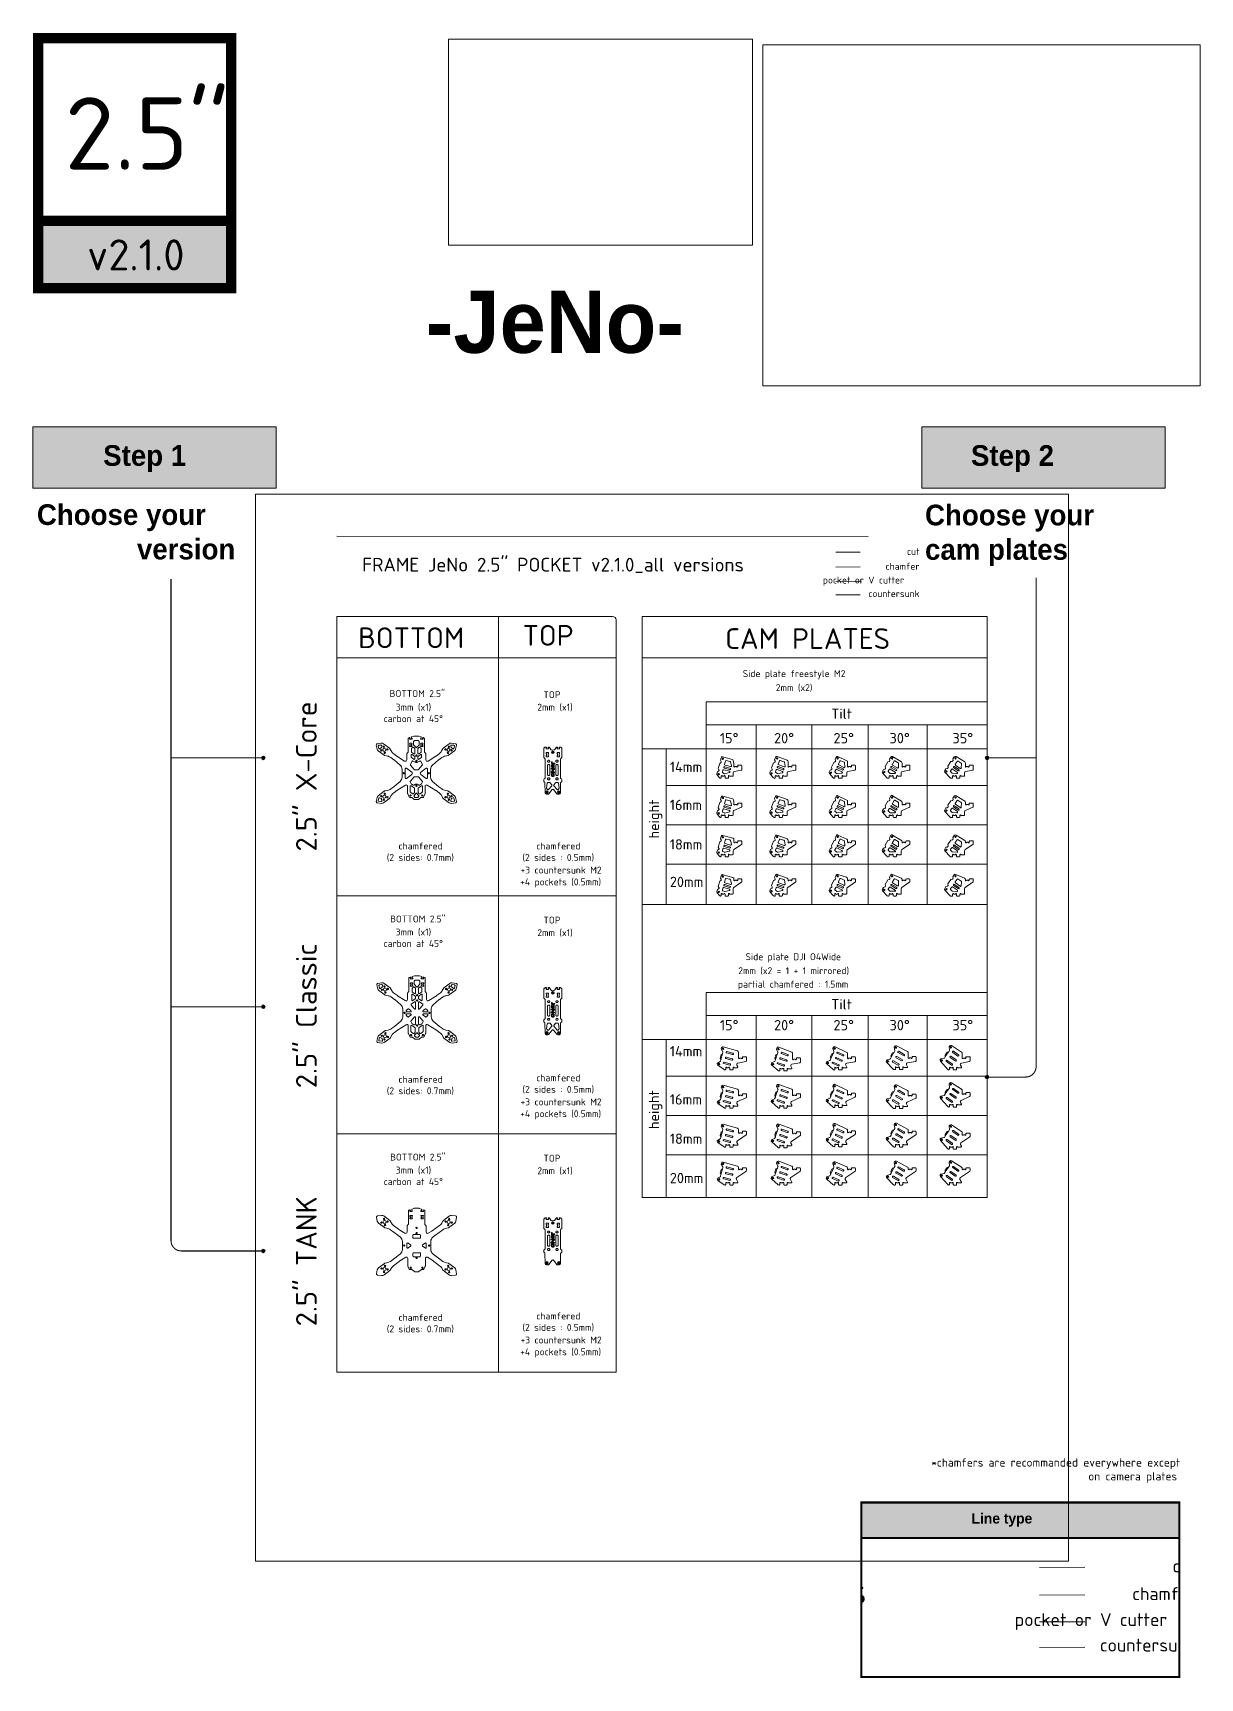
# Paper-space layout 'Présentation1' of a CAD drawing. Header units: millimetres. Extents: x 18 to 582, y 7 to 803.
# The model-space entities are those that its viewports show. They can reach past a viewport. Long polylines and large blocks are cut down to what shows.
import ezdxf

# ---------------------------------------------------------------- set-up
doc = ezdxf.new("R2010")
doc.units = ezdxf.units.MM
doc.header["$XCLIPFRAME"] = 0
doc.linetypes.add('ACAD_ISO03W100', pattern=[30, 12, -18])
doc.linetypes.add('JIS_09_08', pattern=[10.750000000000004, 8, -0.55, 0.55, -0.55, 0.55, -0.55])
doc.layers.get('0').update_dxf_attribs({"lineweight": 5})
doc.layers.get('Defpoints').update_dxf_attribs({"lineweight": 5})
for name, color, linetype, lineweight in [('Calque1', 150, 'Continuous', 15), ('Calque1_chamfered', 40, 'Continuous', 15), ('Calque1_pocket', 10, 'Continuous', 15), ('Calque2', 251, 'Continuous', 15), ('chamfered', 30, 'Continuous', 15), ('countersunk', 90, 'Continuous', 15), ('Cut', 150, 'Continuous', 15), ('pocket', 1, 'Continuous', 15)]:
    doc.layers.add(name, color=color, linetype=linetype, lineweight=lineweight)
doc.styles.get("Standard").update_dxf_attribs({"font": 'arial.ttf'})
picture_1 = doc.add_image_def('image1.jpg', size_in_pixel=(7087, 4810))
picture_2 = doc.add_image_def('image2.jpg', size_in_pixel=(1923, 1500))

psp = doc.layouts.new('Présentation1')

# ---------------------------------------------------------------- texts
at = {"linetype": 'JIS_09_08', "attachment_point": 1}
for s, width, insert, char_height in [('\\pi307.94304;{\\fISOCPEUR|b1|i0|c0|p34;2.5" }', 689.506779511229, (-274.5644570169832, 771.5333372770451), 35), ('\\pi322.29837;{\\fISOCPEUR|b1|i0|c0|p34;\\H0.75x;\\C254;v2.1.0}', 689.506779511229, (-278.1145286334011, 702.7889186515634), 20), ('\\pi258.91468;{\\fNeuropol|b1|i0|c0|p34;\\H1.5x;-JeNo-}', 689.506779511229, (-50.93199514038701, 677.9166653816915), 20), ('\\pi178.84449;{\\fNeuropol|b1|i0|c0|p34;\\C254;Step 1}', 227.5702963218501, (-126.8860456319357, 603.2574759896506), 10), ('\\pi168.56223;{\\fNeuropol|b1|i0|c0|p34;\\C254;Step 2}', 227.5702963218501, (303.056970145221, 603.2574759896506), 10), ('\\pi112.60255;{\\fNeuropol|b1|i0|c0|p34;Choose your \\P\\pi160.98965;version}', 227.5702963218501, (-92.70286947826702, 574.6515274411199), 10), ('{\\fNeuropol|b1|i0|c0|p34;Choose your \\Pcam plates}', 689.506779511229, (449.3979062585343, 574.4660683607277), 10), ('\\pi-9.37546,l16,t18.62454;{\\fISOCPEUR|b0|i0|c0|p34;*chamfers are recommanded everywhere except \\P\\pi66.57605,t82.57605;on camera plates}', 124.1760533896067, (445.7803420438986, 113.1259854469799), 4), ('\\pi185.42917;{\\fNeuropol|b1|i0|c0|p34;\\C254;Line type}', 227.5702963218501, (286.4828091653354, 86.59409218491805), 5)]:
    psp.add_mtext_dynamic_manual_height_columns(s, width=width, gutter_width=12.5, heights=[0], dxfattribs=dict(at, insert=insert, char_height=char_height))

msp = doc.modelspace()

# ---------------------------------------------------------------- texts
at = {"linetype": 'JIS_09_08', "attachment_point": 1}
for s, width, insert, char_height in [('{\\fISOCPEUR|b0|i0|c0|p34;FRAME JeNo 2.5" POCKET v2.1.0_all versions}', 689.506779511229, (36.942726, 490.5743690363679), 20), ('{\\fISOCPEUR|b0|i0|c0|p34;BOTTOM}', 327.756144, (31.17123802838751, 389.5086123690258), 30), ('{\\fISOCPEUR|b0|i0|c0|p34;TOP}', 327.756144, (269.671696497237, 392.9812631385553), 30), ('{\\fISOCPEUR|b0|i0|c0|p34;CAM PLATES}', 327.756144, (563.5887843098116, 388.3367659485098), 30), ('\\pi91.37807;{\\fISOCPEUR|b0|i0|c0|p34;Side plate freestyle M2}', 327.7561439170822, (497.7103158720137, 327.4067800481653), 10), ('\\pi138.37807;{\\fISOCPEUR|b0|i0|c0|p34;2mm (x2)}', 327.7561439170822, (498.6138222529489, 307.1307518748203), 10), ('{\\fISOCPEUR|b0|i0|c0|p34;BOTTOM 2.5"}', 327.7561439170822, (76.65311393284719, 298.5789840211032), 10), ('\\pi152.87807;{\\fISOCPEUR|b0|i0|c0|p34;TOP}', 327.7561439170822, (147.0357802005656, 296.9249139017502), 10), ('\\pi139.37807;{\\fISOCPEUR|b0|i0|c0|p34;3mm (x1)\\P\\pi121.87807;carbon at 45°}', 327.7561439170822, (-53.84567542593868, 278.7445806496785), 10), ('\\pi139.37807;{\\fISOCPEUR|b0|i0|c0|p34;2mm (x1)}', 327.7561439170822, (151.6580427496519, 278.7445806496785), 10), ('{\\fISOCPEUR|b0|i0|c0|p34;Tilt}', 40.63077035965856, (717.4148630227046, 271.78741588599), 15), ('{\\fISOCPEUR|b0|i0|c0|p34;15°}', 40.63077035965856, (555.8929682268844, 236.3010671111201), 15), ('{\\fISOCPEUR|b0|i0|c0|p34;20°}', 40.63077035965856, (634.4207552214011, 236.3010671111201), 15), ('{\\fISOCPEUR|b0|i0|c0|p34;25°}', 40.63077035965856, (720.6906406555808, 236.3010671111201), 15), ('{\\fISOCPEUR|b0|i0|c0|p34;30°}', 40.63077035965856, (802.0459680070888, 236.3010671111201), 15), ('{\\fISOCPEUR|b0|i0|c0|p34;35°}', 40.63077035965856, (893.3181919279723, 236.3010671111201), 15), ('{\\fISOCPEUR|b0|i0|c0|p34;14mm}', 40.63077035965856, (483.3023217471509, 194.5682031162064), 15), ('{\\fISOCPEUR|b0|i0|c0|p34;16mm}', 40.63077035965856, (483.3023217471509, 139.5343835085164), 15), ('{\\fISOCPEUR|b0|i0|c0|p34;18mm}', 40.63077035965856, (483.3023217471509, 82.10429014846113), 15), ('{\\fISOCPEUR|b0|i0|c0|p34;20mm}', 40.63077035965856, (483.3023217471509, 27.73303953873028), 15), ('{\\fISOCPEUR|b0|i0|c0|p34;BOTTOM 2.5"}', 327.7561439170822, (77.42121309468348, -28.59873516262769), 10), ('\\pi152.87807;{\\fISOCPEUR|b0|i0|c0|p34;TOP}', 327.7561439170822, (147.0357802005656, -30.25280528198073), 10), ('\\pi139.37807;{\\fISOCPEUR|b0|i0|c0|p34;3mm (x1)\\P\\pi121.87807;carbon at 45°}', 327.7561439170822, (-53.84567542593868, -47.54849622850634), 10), ('\\pi139.37807;{\\fISOCPEUR|b0|i0|c0|p34;2mm (x1)}', 327.7561439170822, (151.6580427496519, -48.43313853405243), 10), ('\\pi97.37807;{\\fISOCPEUR|b0|i0|c0|p34;Side plate DJI O4Wide}', 327.7561439170822, (495.7234259057668, -83.415421662437), 10), ('\\pi85.87807;{\\fISOCPEUR|b0|i0|c0|p34;2mm (x2 = 1 + 1 mirrored)}', 327.7561439170822, (496.6269322867019, -103.6914498357819), 10), ('{\\fISOCPEUR|b0|i0|c0|p34;Tilt}', 40.63077035965856, (717.4148630227046, -149.9799324655482), 15), ('{\\fISOCPEUR|b0|i0|c0|p34;15°}', 40.63077035965856, (555.8929682268844, -180.1794974922118), 15), ('{\\fISOCPEUR|b0|i0|c0|p34;20°}', 40.63077035965856, (634.4207552214011, -180.1794974922118), 15), ('{\\fISOCPEUR|b0|i0|c0|p34;25°}', 40.63077035965856, (720.6906406555808, -180.1794974922118), 15), ('{\\fISOCPEUR|b0|i0|c0|p34;30°}', 40.63077035965856, (802.0459680070888, -180.1794974922118), 15), ('{\\fISOCPEUR|b0|i0|c0|p34;35°}', 40.63077035965856, (893.3181919279723, -180.1794974922118), 15), ('{\\fISOCPEUR|b0|i0|c0|p34;14mm}', 40.63077035965856, (483.3023217471509, -218.022645512679), 15), ('{\\fISOCPEUR|b0|i0|c0|p34;16mm}', 40.63077035965856, (483.3023217471509, -287.9682780611888), 15), ('{\\fISOCPEUR|b0|i0|c0|p34;18mm}', 40.63077035965856, (483.3023217471509, -345.0160134029243), 15), ('{\\fISOCPEUR|b0|i0|c0|p34;BOTTOM 2.5"}', 327.7561439170822, (77.42121309468348, -374.148113380284), 10), ('\\pi152.87807;{\\fISOCPEUR|b0|i0|c0|p34;TOP}', 327.7561439170822, (147.0357802005656, -375.802183499637), 10), ('\\pi139.37807;{\\fISOCPEUR|b0|i0|c0|p34;3mm (x1)\\P\\pi121.87807;carbon at 45°}', 327.7561439170822, (-53.84567542593868, -393.0978744461627), 10), ('\\pi139.37807;{\\fISOCPEUR|b0|i0|c0|p34;2mm (x1)}', 327.7561439170822, (151.6580427496519, -393.9825167517088), 10), ('{\\fISOCPEUR|b0|i0|c0|p34;20mm}', 40.63077035965856, (483.3023217471509, -402.0637487446597), 15)]:
    msp.add_mtext_dynamic_manual_height_columns(s, width=width, gutter_width=12.5, heights=[0], dxfattribs=dict(at, insert=insert, char_height=char_height))
at = {"linetype": 'JIS_09_08', "attachment_point": 1, "rotation": 90}
for s, width, insert, char_height in [('{\\fISOCPEUR|b0|i0|c0|p34;2.5" X-Core}', 327.756144, (-59.05870909480109, 64.41893829801256), 30), ('{\\fISOCPEUR|b0|i0|c0|p34;height}', 40.63077035965856, (452.7801405392024, 83.18045657064884), 15), ('{\\fISOCPEUR|b0|i0|c0|p34;2.5" Classic}', 327.756144, (-59.05870909480109, -279.2051583316793), 30), ('{\\fISOCPEUR|b0|i0|c0|p34;height}', 40.63077035965856, (452.7801405392024, -338.5868917808894), 15), ('{\\fISOCPEUR|b0|i0|c0|p34;2.5" TANK}', 327.756144, (-59.05870909480109, -624.7545365493356), 30)]:
    msp.add_mtext_dynamic_manual_height_columns(s, width=width, gutter_width=12.5, heights=[0], dxfattribs=dict(at, insert=insert, char_height=char_height))
at = {"layer": 'Calque1', "insert": (845.5961360592578, 504.6754733111098), "char_height": 10, "attachment_point": 3}
msp.add_mtext_dynamic_manual_height_columns('{\\fISOCPEUR|b0|i0|c0|p34;cut}', width=327.756144, gutter_width=12.5, heights=[0], dxfattribs=at)
at = {"layer": 'Calque1_pocket', "char_height": 10, "attachment_point": 1}
for insert in [(159.8429221122687, 41.88792803447268), (159.8429221122687, -294.5784465860988), (159.8429221122687, -640.1278248037551)]:
    msp.add_mtext_dynamic_manual_height_columns('\\pi163.87807;{\\fISOCPEUR|b0|i0|c0|p34;\\P\\pi106.37807;+4 pockets (0.5mm)}', width=327.7561439170822, gutter_width=12.5, heights=[0], dxfattribs=dict(at, insert=insert))
at = {"layer": 'chamfered', "insert": (845.5961360592578, 483.2685291520098), "char_height": 10, "attachment_point": 3}
msp.add_mtext_dynamic_manual_height_columns('{\\fISOCPEUR|b0|i0|c0|p34;chamfer }', width=327.756144, gutter_width=12.5, heights=[0], dxfattribs=at)
at = {"layer": 'chamfered', "linetype": 'JIS_09_08', "char_height": 10, "attachment_point": 1}
for s, insert in [('\\pi133.87807;{\\fISOCPEUR|b0|i0|c0|p34;chamfered\\P\\pi116.87807;(2 sides: 0.7mm)}', (-44.26647887934996, 77.34077726556248)), ('\\pi133.87807;{\\fISOCPEUR|b0|i0|c0|p34;chamfered\\P\\pi113.87807;(2 sides : 0.5mm)}', (155.57563555864, 77.34077726556248)), ('\\pi86.87807;{\\fISOCPEUR|b0|i0|c0|p34;partial chamfered : 1.5mm}', (495.2067314894575, -123.2669664079043)), ('\\pi133.87807;{\\fISOCPEUR|b0|i0|c0|p34;chamfered\\P\\pi116.87807;(2 sides: 0.7mm)}', (-44.26647887934996, -261.2855460158352)), ('\\pi133.87807;{\\fISOCPEUR|b0|i0|c0|p34;chamfered\\P\\pi113.87807;(2 sides : 0.5mm)}', (155.5756355586399, -259.125597355009)), ('\\pi133.87807;{\\fISOCPEUR|b0|i0|c0|p34;chamfered\\P\\pi116.87807;(2 sides: 0.7mm)}', (-44.26647887934996, -606.8349242334915)), ('\\pi133.87807;{\\fISOCPEUR|b0|i0|c0|p34;chamfered\\P\\pi113.87807;(2 sides : 0.5mm)}', (155.5756355586399, -604.6749755726652))]:
    msp.add_mtext_dynamic_manual_height_columns(s, width=327.7561439170822, gutter_width=12.5, heights=[0], dxfattribs=dict(at, insert=insert))
at = {"layer": 'countersunk', "char_height": 10}
for s, width, insert, attachment_point in [('{\\fISOCPEUR|b0|i0|c0|p34;countersunk }', 327.756144, (845.5961360592578, 443.5249163217928), 3), ('\\pi163.87807;{\\fISOCPEUR|b0|i0|c0|p34;\\P\\pi106.87807;+3 countersunk M2}', 327.7561439170822, (159.8429221122687, 59.03750284932084), 1), ('\\pi163.87807;{\\fISOCPEUR|b0|i0|c0|p34;\\P\\pi106.87807;+3 countersunk M2}', 327.7561439170822, (159.8429221122687, -277.4288717712507), 1), ('\\pi163.87807;{\\fISOCPEUR|b0|i0|c0|p34;\\P\\pi106.87807;+3 countersunk M2}', 327.7561439170822, (159.8429221122687, -622.9782499889069), 1)]:
    msp.add_mtext_dynamic_manual_height_columns(s, width=width, gutter_width=12.5, heights=[0], dxfattribs=dict(at, insert=insert, attachment_point=attachment_point))
at = {"layer": 'pocket', "insert": (823.1602725302586, 463.2128334049444), "char_height": 10, "attachment_point": 3}
msp.add_mtext_dynamic_manual_height_columns('{\\fISOCPEUR|b0|i0|c0|p34;pocket or V cutter }', width=327.756144, gutter_width=12.5, heights=[0], dxfattribs=at)

# ---------------------------------------------------------------- blocks, each defined once
blk = doc.blocks.new('cam plate rail v2.1')
at = {"layer": 'Calque1'}
for p, q in [((9.220725440182605, 3.4222695792796), (17.37815654176074, -0.3798768964620649)), ((10.06564687923765, 5.235032046296964), (18.22307798081579, 1.43288557055439)), ((2.460139509340933, -11.076038801712), (10.61655530286475, -14.88036274712203)), ((3.30560531581068, -9.263530161706967), (11.46202110933404, -13.06785410711791)), ((6.88047255775632, -4.311833305877826), (15.03790365933446, -8.113979781619491)), ((7.725393996811362, -2.499070838860461), (15.8828250983895, -6.301217314603036))]:
    blk.add_line(p, q, dxfattribs=at)
for centre in [(5.370586461364837, 10.30348564712312), (-4.360322503835504, -10.64938198291975)]:
    blk.add_circle(centre, 1, dxfattribs=at)
for centre, radius, start, end in [((9.643186159713421, 4.328650812791238), 1.000000000001718, 65.00995924165302, 245.009959241653), ((17.80061726128906, 0.5265043370472995), 1.000000000001718, 245.009959241653, 65.00995924165302), ((2.882872412576034, -10.16978448171403), 1.000000000001717, 64.99275227716852, 244.9927522771685), ((7.302933277287138, -3.405452072366188), 1.000000000001718, 65.00995924165302, 245.009959241653), ((15.46036437886278, -7.207598548110127), 1.000000000001718, 245.009959241653, 65.00995924165302), ((11.0392882060994, -13.97410842712133), 1.000000000001717, 244.9927522771685, 64.99275227716852)]:
    blk.add_arc(centre, radius, start, end, dxfattribs=at)
at = {"layer": 'chamfered'}
blk.add_line((3.062846095372606, 3.018992273252024), (-0.3439227342612412, -4.286847058471266), dxfattribs=at)
at = {"layer": 'Cut'}
for p, q in [((1.057682402262798, 2.268207231352789), (-1.057682402262798, -2.268207231352789)), ((2.883977721073279, 2.93292436638103), (1.057682402262344, 2.268207231352789)), ((4.318391666977504, 6.009035000249241), (2.686295488664882, 10.49318239653485)), ((4.285006833228635, 5.244396595182934), (3.448265364783992, 3.449998725425757)), ((-1.827379213140375, -7.17061318403239), (-6.311526609430529, -8.802709362343194)), ((-0.4263501009847915, -4.859140955230486), (-1.263091569429661, -6.653538824987663)), ((-0.3929652672356951, -4.094502550164179), (-1.057682402262798, -2.268207231352789))]:
    blk.add_line(p, q, dxfattribs=at)
for centre, start, end in [((2.541957577747098, 3.872616987166566), 290.0000000000349, 334.9999999999947), ((3.378699046191741, 5.667014856923287), 334.9999999999947, 20.00000000001818), ((-2.169399356466101, -6.230920563246399), 289.9999999999892, 334.9999999999947), ((-1.332657888021685, -4.436522693489678), 334.9999999999947, 19.99999999998924)]:
    blk.add_arc(centre, 1, start, end, dxfattribs=at)
blk = doc.blocks.new('FIT')
at = {"layer": 'Calque1'}
for p, q in [((11.85159349826119, 11.62394100712049), (14.2682551585749, 15.82476961522297)), ((15.61810824880251, 16.20170610870082), (20.44602498903856, 13.53820668140861)), ((5.983342351036526, 1.423292027737261), (7.363695097136087, 3.822728159121879)), ((6.171559491905441, 0.1901138199123125), (8.140991763992247, -1.629330388605467)), ((8.730345159481544, 4.190185556600681), (16.04059447205901, -0.0286947833014892)), ((10.01814960188221, 6.333431465427565), (16.94704801371517, 2.334635796918291)), ((11.01784851901084, 8.065656068385579), (17.9467469308438, 4.066860399875622)), ((12.21854464347905, 10.25917380164083), (19.46312304402869, 6.078193361975081)), ((20.96297250259249, 12.66261528393033), (20.96297250259249, 6.944305663454088)), ((8.81957522690493, -1.89480708478095), (15.54074501349532, -1.894807084780723))]:
    blk.add_line(p, q, dxfattribs=at)
for centre in [(11.52004265973573, 20.02503104439506), (0, 0)]:
    blk.add_circle(centre, 1, dxfattribs=at)
for centre, radius, start, end in [((15.1350557623565, 15.32611471122254), 1, 61.11504476997477, 150.0889510060424), ((19.96297250259255, 12.66261528393033), 1, 0, 61.11504476997477), ((6.850142954818124, 0.9246371237368293), 1, 150.0889510060424, 227.2669512373494), ((8.2304957009178, 3.324073255121675), 1, 60.00995924156967, 150.0889510060441), ((10.51799906045016, 7.1995437669093), 1.000000000001718, 60.00995924165127, 240.0099592416513), ((12.71839410204291, 11.12528610311983), 1, 150.0889510060424, 240.0099592415603), ((17.4468974722804, 3.200748098397752), 1.000000000001718, 240.0099592416513, 60.00995924165127), ((19.96297250259249, 6.944305663454315), 1, 240.0099592415603, 0), ((8.81957522690493, -0.8948070847809503), 1, 227.2669512373518, 270), ((15.54074501349532, -0.894807084780723), 1, 270, 60.00995924156967)]:
    blk.add_arc(centre, radius, start, end, dxfattribs=at)

# ---------------------------------------------------------------- linework, layer by layer
at = {"layer": 'Calque1'}
for p, q in [((724.3308579370859, 498.5647490591518), (759.4741817683498, 498.669360179053)), ((555.6082348746804, 192.271790626857), (553.5806965117569, 184.7049144421324)), ((557.2913577447736, 193.2435420689854), (555.6082348746804, 192.2717906268568)), ((557.7550617457973, 200.2838575849201), (556.8320418679441, 196.8391005043746)), ((557.8037933100711, 195.155977634284), (556.8320418679438, 196.839100504375)), ((557.9036937325761, 194.3971585891816), (557.7572835710623, 193.8507484276673)), ((560.2244593117229, 201.6926266144704), (573.65845613815, 197.9439952790099)), ((575.0527618773808, 196.5352262494598), (576.2485610936644, 192.072442818638)), ((576.3167094410862, 187.6241068441371), (576.3167094410862, 191.5548047284329)), ((633.6567699032773, 193.146554295483), (630.9774502217963, 185.7851839711134)), ((635.418181701406, 193.9679141061158), (633.6567699032773, 193.1465542954832)), ((636.4892703475329, 200.9287853066699), (635.2739872261881, 197.5898223725306)), ((636.0953470368199, 195.8284105744045), (635.2739872261881, 197.589822372531)), ((636.1287318705694, 195.0637721693381), (635.9352560604508, 194.5322017498266)), ((639.0738296095313, 202.1163030877565), (653.5496704560298, 196.6620310217427)), ((654.8444964356028, 187.6241068441371), (654.8444964356028, 194.7904729540049)), ((721.042258990461, 193.7197929046127), (717.7315492310158, 186.619952913685)), ((722.8685543092729, 194.3845100396418), (721.0422589904608, 193.7197929046133)), ((724.5470475742727, 201.2358362775197), (723.0405786426895, 198.005203228207)), ((723.7052957777164, 196.1789079093981), (723.0405786426895, 198.005203228207)), ((723.6719109439675, 195.4142695043318), (723.4328419529833, 194.901584398687)), ((727.2346806215781, 202.1890280738603), (739.9893993430151, 195.9832751815098)), ((741.1143818697826, 187.6241068441371), (741.1143818697826, 194.1848468616877)), ((795.6667945648319, 187.4552756665769), (799.5836979019105, 194.2395512547346)), ((801.4609775312798, 194.7425668153922), (799.5836979019105, 194.2395512547344)), ((801.9479114642836, 198.3344892647081), (803.7280370531851, 201.4177572285399)), ((802.4509270249406, 196.4572096353409), (801.9479114642836, 198.3344892647081)), ((802.0681838899616, 195.208492641681), (802.3510266024363, 195.6983905902382)), ((806.4983201075179, 202.127164670252), (819.1799358302684, 194.4248100044483)), ((820.1417035835046, 187.6241068441371), (820.1417035835046, 192.7154025627365)), ((886.5930296601346, 188.3826004922319), (891.0863165753609, 194.7996792439337)), ((893.0002932837775, 195.1371649780756), (891.0863165753605, 194.7996792439335)), ((893.6457971503992, 195.5483962947367), (893.9702609805374, 196.0117786670087)), ((893.7984309551186, 198.6729799894415), (895.8152736746869, 201.553329899306)), ((894.1359166892604, 196.7590032810267), (893.7984309551186, 198.6729799894413)), ((898.4938054853264, 202.114370893311), (911.123283925481, 194.4234794525453)), ((912.0830562034196, 187.6241068441371), (912.0830562034196, 192.7152855858383)), ((552.3568895184922, 180.1376045646114), (551.5769149972791, 177.2267000228337)), ((554.0400123885865, 181.1093560067391), (552.3568895184939, 180.1376045646119)), ((554.5524479538848, 183.0217915720373), (553.5806965117569, 184.7049144421324)), ((554.6523483763895, 182.2629725269351), (554.5059382148756, 181.716562365421)), ((575.1871096795041, 174.4241068441368), (575.1871096795041, 178.693585248976)), ((576.831332097372, 180.6616864435421), (587.0294204739391, 182.5052152392173)), ((580.2271094410862, 187.6241068441371), (577.9167094410852, 187.6241068441371)), ((577.9167094410852, 187.6241068441371), (580.2271094410862, 187.6241068441371)), ((581.8271094410861, 188.8241071719624), (581.8271094410861, 187.6241068441371)), ((586.887109441086, 189.6241071719624), (582.627109441085, 189.6241071719624)), ((587.6871094410859, 187.6241068441371), (587.6871094410859, 188.8241071719624)), ((587.6871094410859, 183.2924557170439), (587.6871094410859, 187.6241068441371)), ((629.3602328988845, 181.3419158940631), (628.2950247942383, 178.4152806795271)), ((631.121644697014, 182.1632757046948), (629.360232898886, 181.3419158940633)), ((631.7988100324285, 184.0237721729837), (630.9774502217963, 185.7851839711132)), ((631.8321948661778, 183.2591337679176), (631.6387190560592, 182.7275633484058)), ((653.7148966740208, 174.4241068441368), (653.7148966740208, 178.6935852489762)), ((655.3591190918886, 180.6616864435423), (665.5572074684557, 182.5052152392173)), ((658.7548964356027, 187.6241068441371), (656.4444964356018, 187.6241068441371)), ((660.3548964356027, 188.8241071719624), (660.3548964356027, 187.6241068441371)), ((665.4148964356027, 189.6241071719624), (661.1548964356018, 189.6241071719624)), ((666.2148964356027, 187.6241068441371), (666.2148964356027, 188.8241071719624)), ((666.2148964356027, 183.2924557170439), (666.2148964356027, 187.6241068441371)), ((715.7332295787869, 182.3345425900893), (714.4071696064086, 179.4907978023132)), ((717.5595248975983, 182.9992597251162), (715.7332295787887, 182.33454259009)), ((718.3962663660429, 184.7936575948725), (717.7315492310158, 186.6199529136853)), ((718.3628815322935, 184.0290191898064), (718.1238125413092, 183.5163340841614)), ((739.9847821082005, 174.4241068441368), (739.9847821082005, 178.6935852489762)), ((741.6290045260685, 180.6616864435423), (751.8270929026355, 182.5052152392173)), ((745.0247818697826, 187.6241068441371), (742.7143818697816, 187.6241068441371)), ((746.6247818697825, 188.8241071719624), (746.6247818697825, 187.6241068441371)), ((751.6847818697825, 189.6241071719624), (747.4247818697816, 189.6241071719624)), ((752.4847818697824, 187.6241068441371), (752.4847818697824, 188.8241071719624)), ((752.4847818697824, 183.2924557170439), (752.4847818697824, 187.6241068441371)), ((791.7149550457764, 180.6104888362125), (793.3025810024584, 183.3603376566018)), ((791.9350500164162, 178.3012946003649), (797.9845197618827, 171.3149125635855)), ((795.1798606318271, 183.863353217258), (793.3025810024583, 183.3603376566016)), ((796.1698101254885, 185.5779960372061), (795.6667945648319, 187.4552756665767)), ((795.7870669905092, 184.3292790435469), (796.069909702984, 184.8191769921039)), ((819.0121038219224, 174.4241068441368), (819.0121038219224, 178.6935852489762)), ((820.6563262397902, 180.6616864435423), (830.8544146163574, 182.5052152392173)), ((824.0521035835044, 187.6241068441371), (821.7417035835035, 187.6241068441371)), ((825.6521035835044, 188.8241071719624), (825.6521035835044, 187.6241068441371)), ((830.7121035835042, 189.6241071719624), (826.4521035835033, 189.6241071719624)), ((831.5121035835042, 187.6241068441371), (831.5121035835042, 188.8241071719624)), ((831.5121035835042, 183.2924557170439), (831.5121035835042, 187.6241068441371)), ((882.0027720933273, 181.8270332977613), (883.8809152803767, 184.5092997467225)), ((882.2048423161431, 179.2880355045179), (890.011640268166, 171.2322618788919)), ((885.7948919887922, 184.8467854808639), (883.8809152803767, 184.5092997467228)), ((886.4403958554142, 185.2580167975248), (886.7648596855527, 185.721399169797)), ((886.9305153942757, 186.4686237838146), (886.5930296601346, 188.3826004922321)), ((910.9534564418375, 174.4241068441368), (910.9534564418375, 178.6935852489762)), ((912.5976788597053, 180.6616864435423), (922.7957672362725, 182.5052152392173)), ((915.9934562034194, 187.6241068441371), (913.6830562034186, 187.6241068441371)), ((917.5934562034194, 188.8241071719624), (917.5934562034194, 187.6241068441371)), ((922.6534562034194, 189.6241071719624), (918.3934562034185, 189.6241071719624)), ((923.4534562034193, 187.6241068441371), (923.4534562034193, 188.8241071719624)), ((923.4534562034193, 183.2924557170439), (923.4534562034193, 187.6241068441371)), ((551.9476991489179, 175.4588346502872), (555.2192568180071, 171.3738795170916)), ((556.7803243189461, 170.6241067994334), (556.8871094410861, 170.6241067994334)), ((557.687109441086, 171.4241067994335), (557.687109441086, 173.6241068441368)), ((559.287109441086, 173.6241068441368), (561.8121094410859, 173.6241068441368)), ((563.412109441086, 173.6241068441368), (563.412109441086, 171.4241067994335)), ((564.212109441086, 170.6241067994334), (567.4721094410861, 170.6241067994334)), ((568.2721094410851, 171.4241067994335), (568.2721094410851, 173.6241068441368)), ((569.8721094410862, 173.6241068441368), (574.3871096795041, 173.6241068441368)), ((628.7641353611602, 176.3130988829971), (633.8997577158304, 171.2059652895546)), ((635.3100323904802, 170.6241067994334), (635.4148964356027, 170.6241067994334)), ((636.2148964356026, 171.4241067994335), (636.2148964356026, 173.6241068441368)), ((637.8148964356028, 173.6241068441368), (640.3398964356027, 173.6241068441368)), ((641.9398964356028, 173.6241068441368), (641.9398964356028, 171.4241067994335)), ((642.7398964356028, 170.6241067994334), (645.9998964356027, 170.6241067994334)), ((646.7998964356017, 171.4241067994335), (646.7998964356017, 173.6241068441368)), ((648.3998964356028, 173.6241068441368), (652.9148966740208, 173.6241068441368)), ((714.7252622129963, 177.3165010470671), (720.0800649561183, 171.2950465676686)), ((721.5745879236036, 170.6241067994334), (721.6847818697825, 170.6241067994334)), ((722.4847818697824, 171.4241067994335), (722.4847818697824, 173.6241068441368)), ((724.0847818697825, 173.6241068441368), (726.6097818697824, 173.6241068441368)), ((728.2097818697825, 173.6241068441368), (728.2097818697825, 171.4241067994335)), ((729.0097818697825, 170.6241067994334), (732.2697818697824, 170.6241067994334)), ((733.0697818697815, 171.4241067994335), (733.0697818697815, 173.6241068441368)), ((734.6697818697825, 173.6241068441368), (739.1847821082006, 173.6241068441368)), ((799.4964755988115, 170.6241067994334), (800.7121035835042, 170.6241067994334)), ((801.5121035835043, 171.4241067994335), (801.5121035835043, 173.6241068441368)), ((803.1121035835043, 173.6241068441368), (805.6371035835043, 173.6241068441368)), ((807.2371035835043, 173.6241068441368), (807.2371035835043, 171.4241067994335)), ((808.0371035835044, 170.6241067994334), (811.2971035835043, 170.6241067994334)), ((812.0971035835036, 171.4241067994335), (812.0971035835036, 173.6241068441368)), ((813.6971035835044, 173.6241068441368), (818.2121038219225, 173.6241068441368)), ((891.4478741339285, 170.6241067994334), (892.6534562034193, 170.6241067994334)), ((893.4534562034194, 171.4241067994335), (893.4534562034194, 173.6241068441368)), ((895.0534562034194, 173.6241068441368), (897.5784562034194, 173.6241068441368)), ((899.1784562034196, 173.6241068441368), (899.1784562034196, 171.4241067994335)), ((899.9784562034195, 170.6241067994334), (903.2384562034193, 170.6241067994334)), ((904.0384562034185, 171.4241067994335), (904.0384562034185, 173.6241068441368)), ((905.6384562034194, 173.6241068441368), (910.1534564418376, 173.6241068441368)), ((557.7550617457973, 143.333267673138), (556.8320418679438, 139.8885105925924)), ((560.2244593117229, 144.7420367026882), (574.237660923046, 140.831783682009)), ((636.4892703475329, 143.9781953948878), (635.2739872261881, 140.6392324607485)), ((636.0953470368199, 138.8778206626223), (635.2739872261881, 140.6392324607489)), ((639.0738296095313, 145.1657131759744), (653.5496704560298, 139.7114411099606)), ((724.5470475742727, 144.2852463657376), (723.0405786426895, 141.0546133164251)), ((723.7052957777164, 139.228317997616), (723.0405786426895, 141.0546133164249)), ((727.2346806215781, 145.2384381620782), (739.9893993430151, 139.0326852697276)), ((801.9479114642836, 141.3838993529262), (803.7280370531851, 144.4671673167577)), ((802.4509270249406, 139.5066197235588), (801.9479114642836, 141.383899352926)), ((806.4983201075179, 145.1765747584698), (819.1799358302684, 137.4742200926662)), ((893.7984309551186, 141.7223900776594), (895.8152736746869, 144.6027399875239)), ((894.1359166892604, 139.8084133692446), (893.7984309551186, 141.7223900776592)), ((898.4938054853264, 145.1637809815288), (911.123283925481, 137.4728895407632)), ((555.6082348746804, 135.3212007150749), (553.5806965117569, 127.7543245303503)), ((554.5524479538848, 126.0712016602552), (553.5806965117569, 127.7543245303503)), ((557.2913577447736, 136.2929521572032), (555.6082348746804, 135.3212007150746)), ((557.8037933100711, 138.2053877225019), (556.8320418679438, 139.8885105925929)), ((557.9036937325761, 137.4465686773995), (557.7572835710623, 136.9001585158851)), ((575.6319666622767, 139.423014652459), (576.2485610936644, 137.1218529068558)), ((576.3167094410862, 132.673516932355), (576.3167094410862, 136.6042148166507)), ((576.3469057862244, 123.9100821581369), (587.1072113877257, 128.8913937994651)), ((580.2271094410862, 132.673516932355), (577.9167094410852, 132.673516932355)), ((581.8271094410861, 133.8735172601803), (581.8271094410861, 132.673516932355)), ((586.887109441086, 134.6735172601803), (582.627109441085, 134.6735172601803)), ((587.6871094410859, 132.673516932355), (587.6871094410859, 133.8735172601803)), ((587.6871094410859, 129.7988707162124), (587.6871094410859, 132.673516932355)), ((633.6567699032773, 136.1959643837008), (630.9774502217963, 128.8345940593313)), ((631.7988100324285, 127.0731822612015), (630.9774502217963, 128.8345940593311)), ((635.418181701406, 137.0173241943337), (633.6567699032773, 136.1959643837011)), ((636.1287318705694, 138.113182257556), (635.9352560604508, 137.5816118380444)), ((654.8444964356028, 132.673516932355), (654.8444964356028, 137.8398830422227)), ((654.874692780741, 123.9100821581369), (665.6349983822424, 128.8913937994651)), ((658.7548964356027, 132.673516932355), (656.4444964356018, 132.673516932355)), ((660.3548964356027, 133.8735172601803), (660.3548964356027, 132.673516932355)), ((665.4148964356027, 134.6735172601803), (661.1548964356018, 134.6735172601803)), ((666.2148964356027, 132.673516932355), (666.2148964356027, 133.8735172601803)), ((666.2148964356027, 129.7988707162124), (666.2148964356027, 132.673516932355)), ((721.042258990461, 136.7692029928305), (717.7315492310158, 129.6693630019029)), ((718.3962663660429, 127.8430676830904), (717.7315492310158, 129.6693630019031)), ((722.8685543092729, 137.4339201278597), (721.0422589904608, 136.7692029928312)), ((723.6719109439675, 138.4636795925497), (723.4328419529833, 137.9509944869049)), ((741.1143818697826, 132.673516932355), (741.1143818697826, 137.2342569499056)), ((741.1445782149208, 123.9100821581369), (751.9048838164222, 128.8913937994651)), ((745.0247818697826, 132.673516932355), (742.7143818697816, 132.673516932355)), ((746.6247818697825, 133.8735172601803), (746.6247818697825, 132.673516932355)), ((751.6847818697825, 134.6735172601803), (747.4247818697816, 134.6735172601803)), ((752.4847818697824, 132.673516932355), (752.4847818697824, 133.8735172601803)), ((752.4847818697824, 129.7988707162124), (752.4847818697824, 132.673516932355)), ((795.6667945648319, 130.5046857547948), (799.5836979019105, 137.2889613429525)), ((796.1698101254885, 128.627406125424), (795.6667945648319, 130.5046857547946)), ((795.7870669905092, 127.3786891317648), (796.069909702984, 127.8685870803218)), ((801.4609775312798, 137.79197690361), (799.5836979019105, 137.2889613429523)), ((802.0681838899616, 138.2579027298989), (802.3510266024363, 138.7478006784561)), ((820.1417035835046, 132.673516932355), (820.1417035835046, 135.7648126509544)), ((820.1718999286427, 123.9100821581369), (830.9322055301441, 128.8913937994651)), ((824.0521035835044, 132.673516932355), (821.7417035835035, 132.673516932355)), ((825.6521035835044, 133.8735172601803), (825.6521035835044, 132.673516932355)), ((830.7121035835042, 134.6735172601803), (826.4521035835033, 134.6735172601803)), ((831.5121035835042, 132.673516932355), (831.5121035835042, 133.8735172601803)), ((831.5121035835042, 129.7988707162124), (831.5121035835042, 132.673516932355)), ((882.0027720933273, 124.8764433859792), (883.8809152803767, 127.5587098349404)), ((885.7948919887922, 127.8961955690818), (883.8809152803767, 127.5587098349406)), ((886.4403958554142, 128.3074268857427), (886.7648596855524, 128.7708092580149)), ((886.5930296601346, 131.4320105804498), (891.0863165753609, 137.8490893321516)), ((886.9305153942757, 129.5180338720325), (886.5930296601346, 131.43201058045)), ((893.0002932837775, 138.1865750662935), (891.0863165753605, 137.8490893321514)), ((893.6457971503992, 138.5978063829546), (893.9702609805374, 139.0611887552266)), ((912.0830562034196, 132.673516932355), (912.0830562034196, 135.7646956740562)), ((912.1132525485577, 123.9100821581369), (922.8735581500592, 128.8913937994651)), ((915.9934562034194, 132.673516932355), (913.6830562034186, 132.673516932355)), ((917.5934562034194, 133.8735172601803), (917.5934562034194, 132.673516932355)), ((922.6534562034194, 134.6735172601803), (918.3934562034185, 134.6735172601803)), ((923.4534562034193, 132.673516932355), (923.4534562034193, 133.8735172601803)), ((923.4534562034193, 129.7988707162124), (923.4534562034193, 132.673516932355)), ((552.3568895184922, 123.1870146528293), (551.5769149972791, 120.2761101110516)), ((551.9476991489179, 118.5082447385051), (555.2192568180071, 114.4232896053095)), ((554.0400123885865, 124.158766094957), (552.3568895184939, 123.1870146528297)), ((554.6523483763895, 125.312382615153), (554.5059382148756, 124.7659724536388)), ((557.687109441086, 114.4735168876514), (557.687109441086, 116.6735169323547)), ((559.287109441086, 116.6735169323547), (561.8121094410859, 116.6735169323547)), ((563.412109441086, 116.6735169323547), (563.412109441086, 114.4735168876514)), ((568.2721094410851, 114.4735168876514), (568.2721094410851, 116.6735169323547)), ((569.8721094410862, 116.6735169323547), (572.8871096795042, 116.6735169323547)), ((572.8871096795044, 116.6735169323547), (574.3871096795041, 116.6735169323547)), ((575.1871096795041, 117.4735169323547), (575.1871096795041, 122.0951283246421)), ((629.3602328988845, 124.391325982281), (628.2950247942383, 121.464690767745)), ((628.7641353611602, 119.362508971215), (633.8997577158304, 114.2553753777725)), ((631.121644697014, 125.2126857929127), (629.360232898886, 124.3913259822812)), ((631.8321948661778, 126.3085438561355), (631.6387190560592, 125.7769734366237)), ((636.2148964356026, 114.4735168876514), (636.2148964356026, 116.6735169323547)), ((637.8148964356028, 116.6735169323547), (640.3398964356027, 116.6735169323547)), ((641.9398964356028, 116.6735169323547), (641.9398964356028, 114.4735168876514)), ((646.7998964356017, 114.4735168876514), (646.7998964356017, 116.6735169323547)), ((648.3998964356028, 116.6735169323547), (652.9148966740208, 116.6735169323547)), ((653.7148966740208, 117.4735169323547), (653.7148966740208, 122.0951283246421)), ((715.7332295787871, 125.383952678307), (714.4071696064083, 122.5402078905311)), ((714.7252622129963, 120.365911135285), (720.0800649561183, 114.3444566558865)), ((717.5595248975983, 126.0486698133341), (715.7332295787887, 125.3839526783079)), ((718.3628815322935, 127.0784292780243), (718.1238125413092, 126.5657441723793)), ((722.4847818697824, 114.4735168876514), (722.4847818697824, 116.6735169323547)), ((724.0847818697825, 116.6735169323547), (726.6097818697824, 116.6735169323547)), ((728.2097818697825, 116.6735169323547), (728.2097818697825, 114.4735168876514)), ((733.0697818697815, 114.4735168876514), (733.0697818697815, 116.6735169323547)), ((734.6697818697825, 116.6735169323547), (739.1847821082006, 116.6735169323547)), ((739.9847821082005, 117.4735169323547), (739.9847821082005, 122.0951283246421)), ((791.7149550457764, 123.6598989244303), (793.3025810024584, 126.4097477448195)), ((791.9350500164162, 121.3507046885828), (797.9845197618827, 114.3643226518034)), ((795.1798606318271, 126.9127633054759), (793.3025810024583, 126.4097477448195)), ((801.5121035835043, 114.4735168876514), (801.5121035835043, 116.6735169323547)), ((803.1121035835043, 116.6735169323547), (805.6371035835043, 116.6735169323547)), ((807.2371035835043, 116.6735169323547), (807.2371035835043, 114.4735168876514)), ((812.0971035835036, 114.4735168876514), (812.0971035835036, 116.6735169323547)), ((813.6971035835044, 116.6735169323547), (818.2121038219225, 116.6735169323547)), ((819.0121038219224, 117.4735169323547), (819.0121038219224, 122.0951283246421)), ((882.2048423161431, 122.3374455927358), (890.011640268166, 114.2816719671098)), ((893.4534562034194, 114.4735168876514), (893.4534562034194, 116.6735169323547)), ((895.0534562034194, 116.6735169323547), (897.5784562034194, 116.6735169323547)), ((899.1784562034196, 116.6735169323547), (899.1784562034196, 114.4735168876514)), ((904.0384562034185, 114.4735168876514), (904.0384562034185, 116.6735169323547)), ((905.6384562034194, 116.6735169323547), (910.1534564418376, 116.6735169323547)), ((910.9534564418375, 117.4735169323547), (910.9534564418375, 122.0951283246421)), ((556.7803243189461, 113.6735168876512), (556.8871094410861, 113.6735168876512)), ((564.212109441086, 113.6735168876512), (567.4721094410861, 113.6735168876512)), ((635.3100323904802, 113.6735168876512), (635.4148964356027, 113.6735168876512)), ((642.7398964356028, 113.6735168876512), (645.9998964356027, 113.6735168876512)), ((721.5745879236036, 113.6735168876512), (721.6847818697825, 113.6735168876512)), ((729.0097818697825, 113.6735168876512), (732.2697818697824, 113.6735168876512)), ((799.4964755988115, 113.6735168876512), (800.7121035835042, 113.6735168876512)), ((808.0371035835044, 113.6735168876512), (811.2971035835043, 113.6735168876512)), ((891.4478741339285, 113.6735168876512), (892.6534562034193, 113.6735168876512)), ((899.9784562034195, 113.6735168876512), (903.2384562034193, 113.6735168876512)), ((555.6082348746804, 78.27346537333966), (553.5806965117569, 70.70658918861506)), ((557.2913577447736, 79.24521681546781), (555.6082348746804, 78.27346537333966)), ((557.7550617457973, 86.28553233140207), (556.8320418679441, 82.84077525085748)), ((557.8037933100711, 81.1576523807667), (556.8320418679438, 82.84077525085748)), ((557.9036937325761, 80.39883333566426), (557.7572835710623, 79.85242317414992)), ((560.2244593117229, 87.69430136095257), (574.8542553544337, 83.61199342343576)), ((576.3167094410862, 77.62578159061928), (576.3167094410862, 81.68558630368085)), ((580.2271094410862, 77.62578159061928), (577.9167094410852, 77.62578159061928)), ((581.8271094410861, 78.82578191844465), (581.8271094410861, 77.62578159061928)), ((586.887109441086, 79.62578191844483), (582.627109441085, 79.62578191844483)), ((587.6871094410859, 77.62578159061928), (587.6871094410859, 78.82578191844465)), ((587.6871094410859, 75.28552055092501), (587.6871094410859, 77.62578159061928)), ((633.6567699032773, 79.1482290419654), (630.9774502217963, 71.78685871759586)), ((635.418181701406, 79.96958885259852), (633.6567699032773, 79.1482290419654)), ((636.4892703475329, 86.93046005315233), (635.2739872261881, 83.59149711901324)), ((636.0953470368199, 81.83008532088711), (635.2739872261881, 83.59149711901324)), ((636.1287318705694, 81.06544691582081), (635.9352560604508, 80.533876496309)), ((639.0738296095316, 88.11797783423896), (653.5496704560298, 82.66370576822516)), ((654.8444964356028, 77.62578159061928), (654.8444964356028, 80.79214770048753)), ((658.7548964356027, 77.62578159061928), (656.4444964356018, 77.62578159061928)), ((660.3548964356027, 78.82578191844465), (660.3548964356027, 77.62578159061928)), ((665.4148964356027, 79.62578191844483), (661.1548964356018, 79.62578191844483)), ((666.2148964356027, 77.62578159061928), (666.2148964356027, 78.82578191844465)), ((666.2148964356027, 75.28552055092501), (666.2148964356027, 77.62578159061928)), ((721.042258990461, 79.72146765109488), (717.7315492310158, 72.62162766016723)), ((722.8685543092729, 80.38618478612403), (721.0422589904608, 79.7214676510958)), ((724.5470475742727, 87.23751102400234), (723.0405786426895, 84.00687797468942)), ((723.7052957777164, 82.1805826558803), (723.0405786426895, 84.00687797468895)), ((723.6719109439675, 81.41594425081398), (723.4328419529833, 80.90325914516922)), ((727.2346806215785, 88.19070282034278), (739.9893993430151, 81.9849499279922)), ((741.1143818697826, 77.62578159061928), (741.1143818697826, 80.18652160817015)), ((745.0247818697826, 77.62578159061928), (742.7143818697816, 77.62578159061928)), ((746.6247818697825, 78.82578191844465), (746.6247818697825, 77.62578159061928)), ((751.6847818697825, 79.62578191844483), (747.4247818697816, 79.62578191844483)), ((752.4847818697824, 77.62578159061928), (752.4847818697824, 78.82578191844465)), ((752.4847818697824, 75.28552055092501), (752.4847818697824, 77.62578159061928)), ((795.6667945648319, 73.45695041305957), (799.5836979019105, 80.24122600121704)), ((801.4609775312798, 80.74424156187484), (799.5836979019105, 80.24122600121704)), ((801.9479114642836, 84.33616401119122), (803.7280370531851, 87.41943197502228)), ((802.4509270249406, 82.45888438182332), (801.9479114642836, 84.33616401119076)), ((802.0681838899616, 81.21016738816348), (802.3510266024363, 81.70006533672093)), ((806.4983201075179, 88.12883941673414), (819.1799358302684, 80.4264847509308)), ((820.1417035835046, 77.62578159061928), (820.1417035835046, 78.71707730921895)), ((824.0521035835044, 77.62578159061928), (821.7417035835035, 77.62578159061928)), ((825.6521035835044, 78.82578191844465), (825.6521035835044, 77.62578159061928)), ((830.7121035835042, 79.62578191844483), (826.4521035835033, 79.62578191844483)), ((831.5121035835042, 77.62578159061928), (831.5121035835042, 78.82578191844465)), ((831.5121035835042, 75.28552055092501), (831.5121035835042, 77.62578159061928)), ((886.5930296601346, 74.38427523871457), (891.0863165753609, 80.80135399041598)), ((893.0002932837775, 81.1388397245583), (891.0863165753605, 80.80135399041598)), ((893.6457971503992, 81.55007104121891), (893.9702609805374, 82.01345341349139)), ((893.7984309551186, 84.67465473592443), (895.8152736746868, 87.55500464578842)), ((894.1359166892604, 82.76067802750963), (893.7984309551186, 84.67465473592443)), ((898.4938054853262, 88.11604563979343), (911.123283925481, 80.42515419902799)), ((912.0830562034196, 77.62578159061928), (912.0830562034196, 78.71696033232097)), ((915.9934562034194, 77.62578159061928), (913.6830562034186, 77.62578159061928)), ((917.5934562034194, 78.82578191844465), (917.5934562034194, 77.62578159061928)), ((922.6534562034194, 79.62578191844483), (918.3934562034185, 79.62578191844483)), ((923.4534562034193, 77.62578159061928), (923.4534562034193, 78.82578191844465)), ((923.4534562034193, 75.28552055092501), (923.4534562034193, 77.62578159061928)), ((552.3568895184923, 66.13927931109407), (551.5769149972789, 63.22837476931596)), ((554.0400123885867, 67.11103075322177), (552.3568895184939, 66.13927931109453)), ((554.5524479538848, 69.0234663185202), (553.5806965117569, 70.70658918861506)), ((554.6523483763895, 68.26464727341778), (554.5059382148756, 67.71823711190342)), ((575.1871096795041, 60.42578159061946), (575.1871096795041, 65.32658882947254)), ((576.0756433833332, 66.98931029516558), (587.2428425891713, 74.45415981807861)), ((629.3602328988845, 67.34359064054576), (628.295024794238, 64.41695542600934)), ((631.121644697014, 68.1649504511775), (629.360232898886, 67.34359064054576)), ((631.7988100324285, 70.0254469194661), (630.9774502217963, 71.7868587175954)), ((631.8321948661778, 69.26080851440025), (631.6387190560592, 68.72923809488844)), ((653.7148966740208, 60.42578159061924), (653.7148966740208, 65.32658882947231)), ((654.6034303778498, 66.98931029516535), (665.7706295836881, 74.45415981807861)), ((715.7332295787867, 68.33621733657134), (714.4071696064086, 65.49247254879587)), ((717.5595248975985, 69.00093447159867), (715.7332295787887, 68.33621733657225)), ((718.3962663660429, 70.79533234135494), (717.7315492310158, 72.62162766016723)), ((718.3628815322935, 70.03069393628861), (718.1238125413092, 69.5180088306434)), ((739.9847821082005, 60.42578159061924), (739.9847821082005, 65.32658882947231)), ((740.8733158120297, 66.98931029516535), (752.0405150178678, 74.45415981807861)), ((791.7149550457764, 66.6121635826949), (793.3025810024584, 69.36201240308361)), ((791.9350500164162, 64.30296934684708), (797.9845197618827, 57.31658731006797)), ((795.1798606318273, 69.86502796374094), (793.3025810024583, 69.36201240308407)), ((796.1698101254885, 71.57967078368898), (795.6667945648319, 73.45695041305957)), ((795.7870669905092, 70.33095379002958), (796.069909702984, 70.82085173858655)), ((819.0121038219224, 60.42578159061924), (819.0121038219224, 65.32658882947231)), ((819.9006375257516, 66.98931029516535), (831.0678367315898, 74.45415981807861)), ((882.0027720933273, 67.82870804424425), (883.8809152803767, 70.5109744932052)), ((882.204842316143, 65.2897102510006), (890.011640268166, 57.23393662537461)), ((885.7948919887922, 70.8484602273466), (883.8809152803767, 70.51097449320565)), ((886.4403958554142, 71.25969154400724), (886.7648596855527, 71.7230739162797)), ((886.9305153942757, 72.47029853029704), (886.5930296601346, 74.38427523871457)), ((910.9534564418375, 60.42578159061924), (910.9534564418375, 65.32658882947231)), ((911.8419901456666, 66.98931029516535), (923.0091893515048, 74.45415981807861)), ((551.9476991489182, 61.46050939676939), (555.2192568180071, 57.37555426357409)), ((556.7803243189461, 56.6257815459158), (556.8871094410861, 56.6257815459158)), ((557.687109441086, 57.42578154591598), (557.687109441086, 59.62578159061928)), ((559.287109441086, 59.62578159061928), (561.8121094410859, 59.62578159061928)), ((563.412109441086, 59.62578159061928), (563.412109441086, 57.42578154591598)), ((564.212109441086, 56.6257815459158), (567.4721094410861, 56.6257815459158)), ((568.2721094410851, 57.42578154591598), (568.2721094410851, 59.62578159061928)), ((569.8721094410862, 59.62578159061928), (574.3871096795041, 59.62578159061951)), ((628.76413536116, 62.31477362947959), (633.8997577158304, 57.20764003603704)), ((635.3100323904802, 56.6257815459158), (635.4148964356027, 56.6257815459158)), ((636.2148964356026, 57.42578154591598), (636.2148964356026, 59.62578159061928)), ((637.8148964356028, 59.62578159061928), (640.3398964356027, 59.62578159061928)), ((641.9398964356028, 59.62578159061928), (641.9398964356028, 57.42578154591598)), ((642.7398964356028, 56.6257815459158), (645.9998964356027, 56.6257815459158)), ((646.7998964356017, 57.42578154591598), (646.7998964356017, 59.62578159061928)), ((648.3998964356028, 59.62578159061928), (652.9148966740208, 59.62578159061928)), ((714.7252622129965, 63.31817579354953), (720.0800649561183, 57.29672131415106)), ((721.5745879236036, 56.6257815459158), (721.6847818697825, 56.6257815459158)), ((722.4847818697824, 57.42578154591598), (722.4847818697824, 59.62578159061928)), ((724.0847818697825, 59.62578159061928), (726.6097818697824, 59.62578159061928)), ((728.2097818697825, 59.62578159061928), (728.2097818697825, 57.42578154591598)), ((729.0097818697825, 56.6257815459158), (732.2697818697824, 56.6257815459158)), ((733.0697818697815, 57.42578154591598), (733.0697818697815, 59.62578159061928)), ((734.6697818697825, 59.62578159061928), (739.1847821082006, 59.62578159061928)), ((799.4964755988115, 56.6257815459158), (800.7121035835042, 56.6257815459158)), ((801.5121035835043, 57.42578154591598), (801.5121035835043, 59.62578159061928)), ((803.1121035835043, 59.62578159061928), (805.6371035835043, 59.62578159061928)), ((807.2371035835043, 59.62578159061928), (807.2371035835043, 57.42578154591598)), ((808.0371035835044, 56.6257815459158), (811.2971035835043, 56.6257815459158)), ((812.0971035835036, 57.42578154591598), (812.0971035835036, 59.62578159061928)), ((813.6971035835044, 59.62578159061928), (818.2121038219225, 59.62578159061928)), ((891.4478741339285, 56.6257815459158), (892.6534562034193, 56.6257815459158)), ((893.4534562034194, 57.42578154591598), (893.4534562034194, 59.62578159061928)), ((895.0534562034194, 59.62578159061928), (897.5784562034194, 59.62578159061928)), ((899.1784562034196, 59.62578159061928), (899.1784562034196, 57.42578154591598)), ((899.9784562034195, 56.6257815459158), (903.2384562034193, 56.6257815459158)), ((904.0384562034185, 57.42578154591598), (904.0384562034185, 59.62578159061928)), ((905.6384562034194, 59.62578159061928), (910.1534564418376, 59.62578159061928)), ((557.7550617457973, 29.23779698966661), (556.8320418679441, 25.793039909122)), ((557.8037933100711, 24.10991703903125), (556.8320418679438, 25.793039909122)), ((560.2244593117229, 30.64656601921712), (574.8542553544337, 26.5642580817003)), ((636.4892703475329, 29.88272471141687), (635.2739872261881, 26.54376177727778)), ((636.0953470368199, 24.78234997915166), (635.2739872261881, 26.54376177727778)), ((639.0738296095316, 31.0702424925035), (653.5496704560298, 25.6159704264897)), ((724.5095735267889, 30.1094123280987), (723.0405786426895, 26.95914263295441)), ((723.7052957777164, 25.13284731414529), (723.0405786426895, 26.95914263295441)), ((726.938790781566, 31.1667536262458), (739.7309835504863, 27.02096391318679)), ((801.9479114642836, 27.2884286694553), (803.7204125847488, 30.35849066657471)), ((802.4509270249406, 25.41114904008788), (801.9479114642836, 27.2884286694553)), ((806.2726697096982, 31.18256895352676), (818.9619099008851, 25.47678590571655)), ((893.7984309551186, 27.62691939418898), (895.8063621126589, 30.49454227450593)), ((894.1359166892604, 25.71294268577418), (893.7984309551186, 27.62691939418898)), ((898.2663110902363, 31.1708201453153), (910.9047010924186, 25.47591312050923)), ((555.6082348746804, 21.2257300316042), (553.5806965117569, 13.65885384687959)), ((554.5524479538848, 11.97573097678474), (553.5806965117569, 13.65885384687959)), ((557.2913577447736, 22.19748147373235), (555.6082348746804, 21.2257300316042)), ((557.9036937325761, 23.35109799392882), (557.7572835710623, 22.80468783241446)), ((576.0583291903524, 12.28732416357144), (587.6871094410859, 20.23778520918956)), ((576.3167094410862, 22.57804624888382), (576.3167094410862, 24.63785096194539)), ((580.2271094410862, 22.57804624888382), (577.9167094410852, 22.57804624888382)), ((577.9167094410852, 22.57804624888382), (580.2271094410862, 22.57804624888382)), ((581.8271094410861, 23.77804657670919), (581.8271094410861, 22.57804624888382)), ((586.887109441086, 24.57804657670937), (582.627109441085, 24.57804657670937)), ((587.6871094410859, 22.57804624888382), (587.6871094410859, 23.77804657670919)), ((587.6871094410859, 20.23778520918956), (587.6871094410859, 22.57804624888382)), ((633.6567699032773, 22.10049370022995), (630.9774502217963, 14.7391233758604)), ((631.7988100324285, 12.97771157773064), (630.9774502217963, 14.73912337585995)), ((635.418181701406, 22.92185351086306), (633.6567699032773, 22.10049370022995)), ((636.1287318705694, 24.01771157408536), (635.9352560604508, 23.48614115457355)), ((654.5861161848592, 12.28732416356462), (666.2148964356027, 20.23778520918956)), ((654.8444964356028, 22.57804624888382), (654.8444964356028, 23.74441235875207)), ((658.7548964356027, 22.57804624888382), (656.4444964356018, 22.57804624888382)), ((660.3548964356027, 23.77804657670919), (660.3548964356027, 22.57804624888382)), ((665.4148964356027, 24.57804657670937), (661.1548964356018, 24.57804657670937)), ((666.2148964356027, 22.57804624888382), (666.2148964356027, 23.77804657670919)), ((666.2148964356027, 20.23778520918956), (666.2148964356027, 22.57804624888382)), ((721.042258990461, 22.67373230935942), (717.7315492310158, 15.57389231843177)), ((718.3962663660429, 13.74759699961947), (717.7315492310158, 15.57389231843177)), ((718.3628815322935, 12.98295859455317), (718.1238125413092, 12.47027348890793)), ((722.8685543092729, 23.33844944438857), (721.0422589904608, 22.67373230936033)), ((723.6719109439675, 24.36820890907853), (723.4328419529833, 23.85552380343376)), ((740.856001619039, 12.28732416356462), (752.4847818697824, 20.23778520918956)), ((741.1143818697826, 22.57804624888382), (741.1143818697826, 25.11838609155808)), ((745.0247818697826, 22.57804624888382), (742.7143818697816, 22.57804624888382)), ((746.6247818697825, 23.77804657670919), (746.6247818697825, 22.57804624888382)), ((751.6847818697825, 24.57804657670937), (747.4247818697816, 24.57804657670937)), ((752.4847818697824, 22.57804624888382), (752.4847818697824, 23.77804657670919)), ((752.4847818697824, 20.23778520918956), (752.4847818697824, 22.57804624888382)), ((795.1798606318273, 12.81729262200548), (793.3025810024583, 12.3142770613486)), ((795.6667945648319, 16.40921507132413), (799.5836979019105, 23.1934906594816)), ((796.1698101254885, 14.53193544195352), (795.6667945648319, 16.40921507132413)), ((795.7870669905092, 13.28321844829412), (796.069909702984, 13.77311639685109)), ((801.4609775312798, 23.69650622013939), (799.5836979019105, 23.1934906594816)), ((802.0681838899616, 24.16243204642802), (802.3510266024363, 24.65232999498545)), ((819.883323332761, 12.28732416356485), (831.5121035835042, 20.23778520918956)), ((820.1417035835046, 22.57804624888382), (820.1417035835046, 23.65270761876451)), ((824.0521035835044, 22.57804624888382), (821.7417035835035, 22.57804624888382)), ((825.6521035835044, 23.77804657670919), (825.6521035835044, 22.57804624888382)), ((830.7121035835042, 24.57804657670937), (826.4521035835033, 24.57804657670937)), ((831.5121035835042, 22.57804624888382), (831.5121035835042, 23.77804657670919)), ((831.5121035835042, 20.23778520918956), (831.5121035835042, 22.57804624888382)), ((882.0027720933273, 10.78097270250879), (883.8809152803767, 13.46323915146973)), ((885.7948919887922, 13.80072488561114), (883.8809152803767, 13.46323915147019)), ((886.4403958554142, 14.21195620227223), (886.7648596855524, 14.67533857454424)), ((886.5930296601346, 17.3365398969791), (891.0863165753609, 23.75361864868143)), ((886.9305153942757, 15.42256318856203), (886.5930296601346, 17.33653989697956)), ((893.0002932837775, 24.09110438282283), (891.0863165753605, 23.75361864868097)), ((893.6457971503992, 24.50233569948438), (893.9702609805374, 24.96571807175593)), ((911.824675952676, 12.28732416356485), (923.4534562034193, 20.23778520918956)), ((912.0830562034196, 22.57804624888382), (912.0830562034196, 23.65248237699785)), ((915.9934562034194, 22.57804624888382), (913.6830562034186, 22.57804624888382)), ((917.5934562034194, 23.77804657670919), (917.5934562034194, 22.57804624888382)), ((922.6534562034194, 24.57804657670937), (918.3934562034185, 24.57804657670937)), ((923.4534562034193, 22.57804624888382), (923.4534562034193, 23.77804657670919)), ((923.4534562034193, 20.23778520918956), (923.4534562034193, 22.57804624888382)), ((552.3568895184923, 9.09154396935861), (551.5769149972789, 6.180639427580501)), ((551.9476991489182, 4.412774055033935), (555.2192568180071, 0.3278189218386274)), ((554.0400123885867, 10.06329541148631), (552.3568895184939, 9.091543969359066)), ((554.6523483763895, 11.21691193168232), (554.5059382148756, 10.67050177016796)), ((557.687109441086, 0.3780462041805208), (557.687109441086, 2.578046248883822)), ((559.287109441086, 2.578046248883822), (561.8121094410859, 2.578046248883822)), ((563.412109441086, 2.578046248883822), (563.412109441086, 0.3780462041805208)), ((568.2721094410851, 0.3780462041805208), (568.2721094410851, 2.578046248883822)), ((569.8721094410862, 2.578046248883822), (574.3871096795139, 2.578046248884049)), ((575.1871096795139, 3.378046248884004), (575.1871096795139, 10.63630792885766)), ((629.3602328988845, 10.29585529881029), (628.2950247942383, 7.369220084273877)), ((628.7641353611602, 5.267038287744128), (633.8997577158304, 0.1599046943015878)), ((631.121644697014, 11.11721510944204), (629.360232898886, 10.29585529881029)), ((631.8321948661778, 12.21307317266479), (631.6387190560592, 11.68150275315298)), ((636.2148964356026, 0.3780462041805208), (636.2148964356026, 2.578046248883822)), ((637.8148964356028, 2.578046248883822), (640.3398964356027, 2.578046248883822)), ((641.9398964356028, 2.578046248883822), (641.9398964356028, 0.3780462041805208)), ((646.7998964356017, 0.3780462041805208), (646.7998964356017, 2.578046248883822)), ((648.3998964356028, 2.578046248883822), (652.9148966740208, 2.578046248883822)), ((653.7148966740208, 3.378046248883777), (653.7148966740208, 10.63630792885084)), ((715.7332295787867, 11.28848199483633), (714.4071696064083, 8.444737207060427)), ((714.7252622129963, 6.270440451814067), (720.0800649561183, 0.2489859724155963)), ((717.5595248975983, 11.95319912986366), (715.7332295787887, 11.28848199483724)), ((722.4847818697824, 0.3780462041805208), (722.4847818697824, 2.578046248883822)), ((724.0847818697825, 2.578046248883822), (726.6097818697824, 2.578046248883822)), ((728.2097818697825, 2.578046248883822), (728.2097818697825, 0.3780462041805208)), ((733.0697818697815, 0.3780462041805208), (733.0697818697815, 2.578046248883822)), ((734.6697818697825, 2.578046248883822), (739.1847821082006, 2.578046248883822)), ((739.9847821082005, 3.378046248883777), (739.9847821082005, 10.63630792885084)), ((791.7149550457764, 9.564428240959444), (793.3025810024587, 12.3142770613486)), ((791.9350500164162, 7.255234005111617), (797.9845197618827, 0.2688519683325126)), ((793.6440550758203, 5.281546599412251), (793.6440550758203, 5.281546599412251)), ((801.5121035835043, 0.3780462041805208), (801.5121035835043, 2.578046248883822)), ((803.1121035835043, 2.578046248883822), (805.6371035835043, 2.578046248883822)), ((807.2371035835043, 2.578046248883822), (807.2371035835043, 0.3780462041805208)), ((812.0971035835036, 0.3780462041805208), (812.0971035835036, 2.578046248883822)), ((813.6971035835044, 2.578046248883822), (818.2121038219225, 2.578046248883822)), ((819.0121038219224, 3.378046248883777), (819.0121038219224, 10.63630792885106)), ((882.204842316143, 8.241974909265139), (890.011640268166, 0.18620128363915)), ((893.4534562034194, 0.3780462041805208), (893.4534562034194, 2.578046248883822)), ((895.0534562034194, 2.578046248883822), (897.5784562034194, 2.578046248883822)), ((899.1784562034196, 2.578046248883822), (899.1784562034196, 0.3780462041805208)), ((904.0384562034185, 0.3780462041805208), (904.0384562034185, 2.578046248883822)), ((905.6384562034194, 2.578046248883822), (910.1534564418376, 2.578046248883822)), ((910.9534564418375, 3.378046248883777), (910.9534564418375, 10.63630792885106)), ((556.7803243189461, -0.4219537958196611), (556.8871094410861, -0.4219537958196611)), ((564.212109441086, -0.4219537958196611), (567.4721094410861, -0.4219537958196611)), ((635.3100323904802, -0.4219537958196611), (635.4148964356027, -0.4219537958196611)), ((642.7398964356028, -0.4219537958196611), (645.9998964356027, -0.4219537958196611)), ((721.5745879236036, -0.4219537958196611), (721.6847818697825, -0.4219537958196611)), ((729.0097818697825, -0.4219537958196611), (732.2697818697824, -0.4219537958196611)), ((799.4964755988115, -0.4219537958196611), (800.7121035835042, -0.4219537958196611)), ((808.0371035835044, -0.4219537958196611), (811.2971035835043, -0.4219537958196611)), ((891.4478741339285, -0.4219537958196611), (892.6534562034193, -0.4219537958196611)), ((899.9784562034195, -0.4219537958196611), (903.2384562034193, -0.4219537958196611)), ((112.3072809668463, -128.2292121519199), (112.3072809668463, -124.1663245309751)), ((112.6111572358591, -123.4484027029489), (113.3868592378277, -122.6962531642875)), ((114.0829829688149, -122.4141749923137), (116.4574084905687, -122.4141749923137)), ((118.8318340122405, -122.4141749923137), (116.4574084904866, -122.4141749923137)), ((120.3036597451963, -123.4484027029489), (119.5279577432277, -122.6962531642875)), ((120.6075360142092, -128.2292121519199), (120.6075360142091, -124.1663245309751)), ((61.25249707894977, -130.3731248794961), (61.87763080363175, -133.7534000289183)), ((61.98906895644928, -129.3656919967739), (65.39971811088401, -128.9361287244705)), ((63.11224371912112, -134.3613006380733), (65.46454657420848, -133.1579407842569)), ((66.35344542487894, -129.9282055421858), (65.92023285021207, -132.534684110095)), ((109.4771303235684, -134.2429033700577), (109.4771303235684, -138.8474057940443)), ((109.8983260754494, -139.6628723122776), (112.8789080856148, -141.7784386669677)), ((111.4179564959042, -132.3918808070616), (109.9140825340927, -133.4164790318596)), ((115.7503017093829, -132.0864464568303), (112.6001741856597, -128.9363189331065)), ((114.1648191149205, -133.9879064124275), (112.6881110665663, -132.5111983640736)), ((114.4577123337338, -140.9629721487349), (114.4577123337338, -134.6950131936141)), ((117.1645152716725, -132.0864464568303), (120.3146427953958, -128.9363189331065)), ((118.4571046473216, -140.9629721487349), (118.4571046473216, -134.6950131936141)), ((118.7499978661349, -133.9879064124275), (120.2267059144891, -132.5111983640736)), ((123.0164909056061, -139.6628723122776), (120.0359088954407, -141.7784386669677)), ((121.4968604851512, -132.3918808070616), (123.0007344469627, -133.4164790318596)), ((123.437686657487, -134.2429033700577), (123.4376866574871, -138.8474057940443)), ((166.5613715561766, -129.9282055421858), (166.9945841308434, -132.534684110095)), ((169.8025732619344, -134.3613006380733), (167.450270406847, -133.1579407842569)), ((170.9257480246062, -129.3656919967739), (167.5150988701715, -128.9361287244705)), ((171.6623199021057, -130.3731248794961), (171.0371861774238, -133.7534000289183)), ((108.7749927831835, -143.7014669614341), (108.7749927831835, -151.1683226690925)), ((110.3537970313025, -142.8860004432008), (114.0365165818528, -145.4999320674046)), ((110.3537970313025, -151.9837891873257), (114.0365165818528, -149.369857563122)), ((114.4577123337338, -148.5543910448887), (114.4577123337338, -146.3153985856384)), ((118.4571046473216, -148.5543910448887), (118.4571046473216, -146.3153985856384)), ((122.5610199497529, -142.8860004432008), (118.8783003992026, -145.4999320674046)), ((122.561019949753, -151.9837891873257), (118.8783003992026, -149.369857563122)), ((124.139824197872, -143.7014669614341), (124.139824197872, -151.1683226690925)), ((107.4357754728844, -196.5994117231703), (107.4357754728844, -189.2134473153223)), ((113.4720570251414, -191.0701218088629), (108.9504240224052, -188.3560460845815)), ((119.4427599559141, -191.0701218088629), (123.9643929586503, -188.3560460845815)), ((125.4790415081711, -196.5994117231703), (125.4790415081711, -189.2134473153223)), ((110.7723225062417, -199.75412952745), (107.8103007730605, -197.3796561719682)), ((112.16565607661, -199.6145041190548), (113.7252673461652, -197.7451226732946)), ((113.9574084756207, -191.9275230396038), (113.9574084756207, -197.1045036328919)), ((118.9574085054348, -191.9275230396038), (118.9574085054348, -197.1045036328919)), ((120.7491609044455, -199.6145041190548), (119.1895496348903, -197.7451226732946)), ((122.1424944748138, -199.75412952745), (125.104516207995, -197.3796561719682)), ((61.25249707894977, -209.551909607218), (61.87763080363175, -206.1716344577967)), ((61.98906895644928, -210.5593424899407), (65.39971811088401, -210.9889057622436)), ((63.11224371912112, -205.5637338486417), (65.46454657420848, -206.7670937024577)), ((66.35344542487894, -209.9968289445282), (65.92023285021207, -207.3903503766201)), ((166.5613715561766, -209.9968289445282), (166.9945841308434, -207.3903503766201)), ((169.8025732619344, -205.5637338486417), (167.450270406847, -206.7670937024577)), ((170.9257480246062, -210.5593424899407), (167.5150988701715, -210.9889057622436)), ((171.6623199021057, -209.551909607218), (171.0371861774238, -206.1716344577967)), ((672.7290395713615, -236.018954028963), (672.7290395713615, -241.3680599853683)), ((752.4681306994795, -234.4651253494849), (752.4681306994795, -239.8296896218535)), ((797.7774598922438, -241.4463599987757), (807.2402285471157, -251.5432599598739)), ((875.740986370474, -240.0164604793713), (886.4208674881156, -251.8541334754209)), ((552.9648983395703, -245.6676520485908), (562.2011829927641, -251.972774541749)), ((581.9668083425353, -248.2817621104659), (580.5322760241481, -245.6420160576204)), ((631.0960076372841, -245.5299150264182), (640.5210801807506, -253.727979211671)), ((660.286556686433, -250.0215353712679), (658.8520243680457, -247.3817893184223)), ((660.2949426654848, -250.036966780388), (658.8520243680457, -247.3817893184223)), ((710.8317445140867, -243.9731687707144), (720.2601713088688, -252.1741505321929)), ((737.668130937898, -249.6651256773102), (739.3228845080293, -249.6651256773102)), ((740.02579665864, -248.4831381009099), (738.5912643402527, -245.8433920480643)), ((825.780688033992, -249.1756142148834), (827.4354416041232, -249.1756142148834)), ((828.1383537547339, -247.993626638483), (826.7038214363466, -245.3538805856374)), ((903.9865134983081, -249.5144046916439), (905.6412670684394, -249.5144046916439)), ((906.34417921905, -248.3324171152435), (904.9096469006629, -245.6926710623979)), ((552.9648983395703, -301.4301317563004), (562.2011829927641, -307.7352542494586)), ((581.9668083425353, -304.0442418181756), (580.5778032503954, -301.4882724180016)), ((631.0960076372841, -299.4442657294403), (640.5210801807506, -307.6423299146932)), ((660.2910236040117, -303.9513174834101), (658.8976602386213, -301.38732823282)), ((710.8317445140867, -298.6339182507463), (720.2601713088688, -306.8349000122248)), ((737.668130937898, -304.3258751573421), (739.3228845080293, -304.3258751573421)), ((740.02579665864, -303.1438875809417), (738.6367915665, -300.5879181807677)), ((797.7774598922438, -298.0712556765448), (807.2402285471157, -308.1681556376429)), ((828.1383537547339, -304.618522316252), (826.7493486625939, -302.0625529160779)), ((875.740986370474, -293.9910866756232), (886.4208674881156, -305.8287596716728)), ((903.9865134983081, -303.4890308878957), (905.6412670684394, -303.4890308878957)), ((906.34417921905, -302.3070433114954), (904.9551741269102, -299.7510739113213)), ((825.780688033992, -305.8005098926524), (827.4354416041232, -305.8005098926524)), ((710.8317445140867, -355.4317799899518), (720.2601713088688, -363.6327617514303)), ((797.7774598922438, -353.7985524102241), (807.2402285471157, -363.8954523713223)), ((875.740986370474, -355.1280928001393), (886.4208674881156, -366.9657657961888)), ((552.9648983395703, -357.9725345101469), (562.2011829927641, -364.2776570033052)), ((581.9750622113351, -360.5866445720221), (580.5953199639215, -358.0477201400872)), ((631.0960076372841, -356.9917422901653), (640.5210801807506, -365.1898064754182)), ((660.2949593993217, -361.4987940441352), (658.9152171519081, -358.9598696122002)), ((737.668130937898, -361.1237368965476), (739.3228845080293, -361.1237368965476)), ((740.02579665864, -359.9417493201472), (738.6544577407215, -357.4182882246464)), ((825.780688033992, -361.5278066263318), (827.4354416041232, -361.5278066263318)), ((828.1383537547339, -360.3458190499314), (826.7670148368154, -357.8223579544306)), ((903.9865134983081, -364.6260370124119), (905.6412670684394, -364.6260370124119)), ((906.34417921905, -363.4440494360115), (904.9728403011314, -360.9205883405107)), ((875.740986370474, -407.2191858570181), (886.4208674881156, -419.0568588530677)), ((552.9648983395703, -412.9210324310151), (562.2011829927641, -419.2261549241734)), ((581.9668083425353, -415.5351424928904), (579.798213934587, -411.544616482964)), ((631.0960076372841, -411.0280907389205), (640.5210801807506, -419.2261549241734)), ((660.2867055305218, -415.5351424928904), (658.1181111225735, -411.544616482964)), ((710.8317445140867, -411.025173162695), (720.2601713088688, -419.2261549241734)), ((737.668130937898, -416.7171300692907), (739.3228845080293, -416.7171300692907)), ((740.02579665864, -415.5351424928904), (737.8572022506916, -411.544616482964)), ((797.7774598922438, -408.9878758531831), (807.2402285471157, -419.0847758142813)), ((825.780688033992, -416.7171300692907), (827.4354416041232, -416.7171300692907)), ((828.1383537547339, -415.5351424928904), (825.9697593467857, -411.544616482964)), ((903.9865134983081, -416.7171300692907), (905.6412670684394, -416.7171300692907)), ((906.34417921905, -415.5351424928904), (904.1755848111018, -411.544616482964))]:
    msp.add_line(p, q, dxfattribs=at)
for points in [[(306.9641650636847, 194.0590735976552), (307.9641650636848, 194.0590735976552, 0.4142135623730951), (308.9641650636847, 195.0590735976552), (308.9641650636847, 195.6635469863654, 0.4142135623730951), (307.9641650636848, 196.6635469863654), (306.9641650636847, 196.6635469863654, 0.4142135623730951), (305.9641650636848, 195.6635469863654), (305.9641650636848, 195.0590735976552, 0.4142135623730951)], [(320.0610422056363, 194.0590735976552), (319.0610422056364, 194.0590735976552, -0.4142135623730951), (318.0610422056363, 195.0590735976552), (318.0610422056363, 195.6635469863654, -0.4142135623730951), (319.0610422056364, 196.6635469863654), (320.0610422056363, 196.6635469863654, -0.4142135623730951), (321.0610422056364, 195.6635469863654), (321.0610422056364, 195.0590735976552, -0.4142135623730951)], [(306.9641650636847, 171.1290744660605), (307.9641650636848, 171.1290744660605, -0.4142135623730951), (308.9641650636847, 170.1290744660605), (308.9641650636847, 169.5246010773503, -0.4142135623730951), (307.9641650636848, 168.5246010773503), (306.9641650636847, 168.5246010773503, -0.4142135623730951), (305.9641650636848, 169.5246010773503), (305.9641650636848, 170.1290744660605, -0.4142135623730951)], [(320.0610422056363, 171.1290744660605), (319.0610422056364, 171.1290744660605, 0.4142135623730951), (318.0610422056363, 170.1290744660605), (318.0610422056363, 169.5246010773503, 0.4142135623730951), (319.0610422056364, 168.5246010773503), (320.0610422056363, 168.5246010773503, 0.4142135623730951), (321.0610422056364, 169.5246010773503), (321.0610422056364, 170.1290744660605, 0.4142135623730951)], [(306.9641650636847, -155.0177584658513), (307.9641650636848, -155.0177584658513, 0.4142135623730951), (308.9641650636847, -154.0177584658513), (308.9641650636847, -153.4132850771411, 0.4142135623730951), (307.9641650636848, -152.4132850771411), (306.9641650636847, -152.4132850771411, 0.4142135623730951), (305.9641650636848, -153.4132850771411), (305.9641650636848, -154.0177584658513, 0.4142135623730951)], [(320.0610422056363, -155.0177584658513), (319.0610422056364, -155.0177584658513, -0.4142135623730951), (318.0610422056363, -154.0177584658513), (318.0610422056363, -153.4132850771411, -0.4142135623730951), (319.0610422056364, -152.4132850771411), (320.0610422056363, -152.4132850771411, -0.4142135623730951), (321.0610422056364, -153.4132850771411), (321.0610422056364, -154.0177584658513, -0.4142135623730951)], [(306.9641650636847, -177.947757597446), (307.9641650636848, -177.947757597446, -0.4142135623730951), (308.9641650636847, -178.947757597446), (308.9641650636847, -179.5522309861562, -0.4142135623730951), (307.9641650636848, -180.5522309861562), (306.9641650636847, -180.5522309861562, -0.4142135623730951), (305.9641650636848, -179.5522309861562), (305.9641650636848, -178.947757597446, -0.4142135623730951)], [(320.0610422056363, -177.947757597446), (319.0610422056364, -177.947757597446, 0.4142135623730951), (318.0610422056363, -178.947757597446), (318.0610422056363, -179.5522309861562, 0.4142135623730951), (319.0610422056364, -180.5522309861562), (320.0610422056363, -180.5522309861562, 0.4142135623730951), (321.0610422056364, -179.5522309861562), (321.0610422056364, -178.947757597446, 0.4142135623730951)], [(306.9641650636847, -489.0399229256704), (307.9641650636848, -489.0399229256704, 0.4142135623730951), (308.9641650636847, -488.0399229256704), (308.9641650636847, -487.4354495369602, 0.4142135623730951), (307.9641650636848, -486.4354495369602), (306.9641650636847, -486.4354495369602, 0.4142135623730951), (305.9641650636848, -487.4354495369602), (305.9641650636848, -488.0399229256704, 0.4142135623730951)], [(320.0610422056363, -489.0399229256704), (319.0610422056364, -489.0399229256704, -0.4142135623730951), (318.0610422056363, -488.0399229256704), (318.0610422056363, -487.4354495369602, -0.4142135623730951), (319.0610422056364, -486.4354495369602), (320.0610422056363, -486.4354495369602, -0.4142135623730951), (321.0610422056364, -487.4354495369602), (321.0610422056364, -488.0399229256704, -0.4142135623730951)], [(306.9641650636847, -511.9699220572652), (307.9641650636848, -511.9699220572652, -0.4142135623730951), (308.9641650636847, -512.9699220572652), (308.9641650636847, -513.5743954459753, -0.4142135623730951), (307.9641650636848, -514.5743954459753), (306.9641650636847, -514.5743954459753, -0.4142135623730951), (305.9641650636848, -513.5743954459753), (305.9641650636848, -512.9699220572652, -0.4142135623730951)], [(320.0610422056363, -511.9699220572652), (319.0610422056364, -511.9699220572652, 0.4142135623730951), (318.0610422056363, -512.9699220572652), (318.0610422056363, -513.5743954459753, 0.4142135623730951), (319.0610422056364, -514.5743954459753), (320.0610422056363, -514.5743954459753, 0.4142135623730951), (321.0610422056364, -513.5743954459753), (321.0610422056364, -512.9699220572652, 0.4142135623730951)]]:
    msp.add_lwpolyline(points, format="xyb", close=True, dxfattribs=at)
for points in [[(116.4574084905223, -208.0848354745411), (113.8818301674755, -208.0835703163148, -0.1758951040308064), (113.2404414682617, -207.8503756130226), (109.9928797097468, -205.1318954537933, 0.1758951040307703), (109.3514910105327, -204.8987007505007), (106.803527041029, -204.897449156811, -0.2976451201785255), (105.888147677141, -204.2989229204541), (103.8958440969153, -199.7539365643529, -0.103774254868695), (103.7275854923844, -198.9500068519541), (103.7314763944724, -188.7327190393912, 0.5903149385289596), (100.6658972648453, -187.0394619698154), (88.19521238272114, -194.8908883598337, 0.0173581740602195), (87.94884608748703, -195.0582120994263), (83.60195543521262, -198.2363865107877, 0.109594061716963), (79.9205925024637, -202.4239289848479), (78.18208153222326, -205.5848575715545, -0.1095940617166392), (77.44580894567366, -206.4223660663643), (68.69692052108371, -212.8190057665911, -0.1914404405763938), (65.62844497566628, -213.612380759068), (59.86362848172269, -212.8863156244729, -0.4311811920311702), (58.39048472672596, -210.871449859028), (59.44711091246927, -205.1579727310382, -0.1914404405761393), (61.13379269199549, -202.4746742709094), (69.88268111658545, -196.0780345706812, -0.1095940617167772), (70.90405201583178, -195.6304641440956), (74.44337841627498, -194.932568338701, 0.1095940617166939), (79.55023291250677, -192.6947162057745), (83.89747929507654, -189.5162817066843, 0.0173068668104816), (84.13097194096235, -189.3328381528895), (92.9296765341237, -181.91366696068, 0.2210631028513245), (95.77263217967379, -175.7977129446467), (95.77263217967379, -164.1273215420692, 0.2210631028513136), (92.92967653412393, -158.0113675260359), (84.13097194096235, -150.592196333825, 0.0173068668104816), (83.89747929507654, -150.4087527800298), (79.55023291250677, -147.2303182809396, 0.1095940617166939), (74.44337841627498, -144.992466148014), (70.90405201583178, -144.2945703426189, -0.1095940617167772), (69.88268111658545, -143.8469999160338), (61.13379269199549, -137.4503602158052, -0.1914404405761393), (59.44711091246927, -134.7670617556764), (58.39048472672596, -129.0535846276866, -0.4311811920311702), (59.86362848172269, -127.0387188622417), (65.62844497566628, -126.3126537276466, -0.1914404405763938), (68.69692052108371, -127.106028720123), (77.44580894567366, -133.5026684203499, -0.1095940617166392), (78.18208153222326, -134.3401769151601), (79.9205925024637, -137.5011055018662, 0.109594061716963), (83.60195543521262, -141.6886479759273), (87.94884608748703, -144.8668223872887, 0.0173581740602195), (88.19521238272114, -145.0341461268813), (99.46971101935492, -152.1324648613058, 0.5898673615931324), (102.5352893970014, -150.4418636254263), (102.5433779430366, -141.9015499366232, -0.1836568997869751), (102.7965238219872, -141.2375086231618), (104.2869434645851, -139.5636067040282, 0.1837596001191382), (104.5400896409449, -138.8991680007534), (104.5506479949646, -119.6920890393562, -0.3161125358143195), (105.2119278197317, -118.7517515391132), (106.7321200094077, -118.2044813363159, -0.5196083169837095), (107.4014799611557, -118.6751705487945), (107.4012933584506, -119.0550517927345, 0.9999030474641815), (107.4003523009637, -120.6550515235385), (109.4588273517397, -120.6620940406578, 1.021867348273252), (109.5012931050967, -119.056083340457), (109.5022012764366, -117.2072502315472), (112.7107239617048, -116.0521799236153, -0.0928435768533738), (113.4346044104995, -115.9169639189167), (116.4574084905678, -115.9183318974765)], [(116.4574084905223, -208.0848354745411), (119.03298681358, -208.0835703163148, 0.1758951040308064), (119.6743755127938, -207.8503756130226), (122.9219372713087, -205.1318954537933, -0.1758951040307703), (123.5633259705227, -204.8987007505007), (126.1112899400265, -204.897449156811, 0.2976451201785255), (127.0266693039145, -204.2989229204541), (129.0189728841402, -199.7539365643529, 0.103774254868695), (129.1872314886711, -198.9500068519541), (129.1833405865831, -188.7327190393912, -0.5903149385289596), (132.2489197162102, -187.0394619698154), (144.7196045983344, -194.8908883598337, -0.0173581740602195), (144.9659708935685, -195.0582120994263), (149.3128615458429, -198.2363865107877, -0.109594061716963), (152.9942244785918, -202.4239289848479), (154.7327354488323, -205.5848575715545, 0.1095940617166392), (155.4690080353819, -206.4223660663643), (164.2178964599718, -212.8190057665911, 0.1914404405763938), (167.2863720053892, -213.612380759068), (173.0511884993328, -212.8863156244729, 0.4311811920311702), (174.5243322543295, -210.871449859028), (173.4677060685863, -205.1579727310382, 0.1914404405761393), (171.78102428906, -202.4746742709094), (163.0321358644701, -196.0780345706812, 0.1095940617167772), (162.0107649652237, -195.6304641440956), (158.4714385647805, -194.932568338701, -0.1095940617166939), (153.3645840685487, -192.6947162057745), (149.017337685979, -189.5162817066843, -0.0173068668104816), (148.7838450400932, -189.3328381528895), (139.9851404469318, -181.91366696068, -0.2210631028513245), (137.1421848013817, -175.7977129446467), (137.1421848013817, -164.1273215420692, -0.2210631028513136), (139.9851404469316, -158.0113675260359), (148.7838450400932, -150.592196333825, -0.0173068668104816), (149.017337685979, -150.4087527800298), (153.3645840685487, -147.2303182809396, -0.1095940617166939), (158.4714385647805, -144.992466148014), (162.0107649652237, -144.2945703426189, 0.1095940617167772), (163.0321358644701, -143.8469999160338), (171.78102428906, -137.4503602158052, 0.1914404405761393), (173.4677060685863, -134.7670617556764), (174.5243322543295, -129.0535846276866, 0.4311811920311702), (173.0511884993328, -127.0387188622417), (167.2863720053892, -126.3126537276466, 0.1914404405763938), (164.2178964599718, -127.106028720123), (155.4690080353819, -133.5026684203499, 0.1095940617166392), (154.7327354488323, -134.3401769151601), (152.9942244785918, -137.5011055018662, -0.109594061716963), (149.3128615458429, -141.6886479759273), (144.9659708935685, -144.8668223872887, -0.0173581740602195), (144.7196045983344, -145.0341461268813), (133.4451059617006, -152.1324648613058, -0.5898673615931324), (130.3795275840541, -150.4418636254263), (130.3714390380189, -141.9015499366232, 0.1836568997869751), (130.1182931590683, -141.2375086231618), (128.6278735164704, -139.5636067040282, -0.1837596001191382), (128.3747273401106, -138.8991680007534), (128.3641689860909, -119.6920890393562, 0.3161125358143195), (127.7028891613238, -118.7517515391132), (126.1826969716478, -118.2044813363159, 0.5196083169837095), (125.5133370198998, -118.6751705487945), (125.5135236226049, -119.0550517927345, -0.9999030474641815), (125.5144646800918, -120.6550515235385), (123.4559896293158, -120.6620940406578, -1.021867348273252), (123.4135238759588, -119.056083340457), (123.4126157046189, -117.2072502315472), (120.2040930193507, -116.0521799236153, 0.0928435768533738), (119.480212570556, -115.9169639189167), (116.4574084904877, -115.9183318974765)]]:
    msp.add_lwpolyline(points, format="xyb", dxfattribs=at)
for centre, radius in [((65.44733307758617, -136.608898261386), 1), ((69.20340857954352, -131.4715938296417), 0.9999999999999998), ((70.58463750922328, -140.3649737632672), 0.9999999999999998), ((74.34071301118286, -135.2276693315202), 1), ((158.5741039698727, -135.2276693315202), 1), ((162.3301794718322, -140.3649737632672), 0.9999999999999998), ((163.711408401512, -131.4715938296417), 0.9999999999999998), ((167.4674839034693, -136.608898261386), 1), ((98.42618557026368, -169.9625172433575), 1), ((134.4886314107918, -169.9625172433575), 1), ((65.44733307758617, -203.31613622533), 1), ((70.58463750922328, -199.5600607234487), 0.9999999999999998), ((162.3301794718322, -199.5600607234487), 0.9999999999999998), ((167.4674839034693, -203.31613622533), 1), ((69.20340857954352, -208.4534406570747), 0.9999999999999998), ((74.34071301118286, -204.6973651551957), 1), ((158.5741039698727, -204.6973651551957), 1), ((163.711408401512, -208.4534406570747), 0.9999999999999998)]:
    msp.add_circle(centre, radius, dxfattribs=at)
for centre, radius, start, end in [((556.7913577447732, 194.1095674727697), 1, 300.0000000000305, 345.0000000000056), ((559.6869133983755, 199.7662194947152), 2, 74.40873632886294, 165.0000000000055), ((556.937767906287, 194.6559776342836), 1, 345.0000000000056, 30.00000000001508), ((573.1209102248026, 196.0175881592548), 2, 14.99999999999445, 74.40873632886294), ((574.3167094410862, 191.5548047284329), 2, 0, 14.99999999999445), ((634.9955634396649, 194.8742218931523), 1, 295.0000000000212, 340.0000000000107), ((635.1890392497835, 195.4057923126634), 1, 339.9999999999979, 25.00000000002404), ((638.3686555891046, 200.2447450200187), 2, 69.3543699074379, 160.0000000000108), ((652.8444964356029, 194.7904729540049), 2, 0, 69.3543699074379), ((722.5265341659467, 195.3242026604276), 1, 290.000000000031, 335.0000000000051), ((722.7656031569306, 195.8368877660721), 1, 335.0000000000051, 20.00000000001818), ((726.359663148346, 200.3905997540383), 2, 64.0549635526243, 155.0000000000051), ((739.1143818697826, 194.1848468616877), 2, 0, 64.0549635526243), ((801.202158486177, 195.708492641681), 1, 285.0000000000217, 330.0000000000009), ((801.4850011986518, 196.198390590238), 1, 330.0000000000009, 15.00000000002287), ((805.4600878607539, 200.4177572285401), 2, 58.72701854151792, 150.0000000000009), ((818.1417035835044, 192.7154025627365), 2, 0, 58.72701854151792), ((892.8266451061102, 196.1219727310877), 1, 280.0000000000184, 325.0000000000026), ((893.1511089362484, 196.5853551033595), 1, 325.0000000000026, 10.00000000001785), ((897.4535777632651, 200.406177026604), 2, 58.66011062022715, 145.0000000000026), ((910.0830562034195, 192.7152855858383), 2, 0, 58.66011062022715), ((553.5400123885865, 181.9753814105236), 1, 299.9999999999989, 345.0000000000056), ((553.6864225501004, 182.5217915720375), 1, 345.0000000000056, 29.99999999998742), ((577.1871096795041, 178.693585248976), 2, 100.246811940099, 180), ((577.1167094410857, 187.6241068441371), 0.7999999999994998, 180, 0), ((581.027109441086, 187.6241068441371), 0.7999999999999546, 180, 0), ((582.6271094410856, 188.8241071719629), 0.7999999999994998, 90.00000000002605, 180.000000000026), ((586.887109441086, 188.8241071719624), 0.7999999999999546, 0, 90), ((586.887109441086, 183.2924557170434), 0.7999999999997484, 280.2468119401121, 2.60551e-11), ((630.17441003581, 177.7312403928759), 2, 160.0000000000108, 225.1593596080103), ((630.6990264352733, 183.0695834917315), 1, 295.0000000000066, 340.0000000000107), ((630.8925022453918, 183.6011539112431), 1, 340.0000000000107, 24.99999999999492), ((655.7148966740207, 178.6935852489762), 2, 100.246811940099, 180), ((655.6444964356024, 187.6241068441371), 0.7999999999994998, 180, 0), ((659.5548964356027, 187.6241068441371), 0.7999999999999546, 180, 0), ((661.1548964356022, 188.8241071719629), 0.7999999999994998, 90.00000000002605, 180.000000000026), ((665.4148964356027, 188.8241071719624), 0.7999999999999546, 0, 90), ((665.4148964356027, 183.2924557170434), 0.7999999999997484, 280.2468119401121, 2.60551e-11), ((716.2197851804817, 178.6455612788318), 2, 155.0000000000051, 221.6462872584281), ((717.2175047542728, 183.9389523459022), 1, 289.9999999999898, 335.0000000000051), ((717.456573745257, 184.451637451547), 1, 335.0000000000051, 19.99999999998924), ((741.9847821082005, 178.6935852489762), 2, 100.246811940099, 180), ((741.9143818697821, 187.6241068441371), 0.7999999999994998, 180, 0), ((745.8247818697826, 187.6241068441371), 0.7999999999999546, 180, 0), ((747.4247818697819, 188.8241071719629), 0.7999999999994998, 90.00000000002605, 180.000000000026), ((751.6847818697825, 188.8241071719624), 0.7999999999999546, 0, 90), ((751.6847818697825, 183.2924557170434), 0.7999999999997484, 280.2468119401121, 2.60551e-11), ((793.4470058533451, 179.6104888362127), 2, 150.0000000000009, 220.8891083588532), ((794.9210415867246, 184.8292790435471), 1, 284.9999999999944, 330.0000000000009), ((795.2038842991994, 185.3191769921039), 1, 330.0000000000009, 14.99999999998344), ((821.0121038219224, 178.6935852489762), 2, 100.246811940099, 180), ((820.941703583504, 187.6241068441371), 0.7999999999994998, 180, 0), ((824.8521035835045, 187.6241068441371), 0.7999999999999546, 180, 0), ((826.452103583504, 188.8241071719629), 0.7999999999994998, 90.00000000002605, 180.000000000026), ((830.7121035835042, 188.8241071719624), 0.7999999999999546, 0, 90), ((830.7121035835042, 183.2924557170434), 0.7999999999997484, 280.2468119401121, 2.60551e-11), ((883.6410761819054, 180.6798804250593), 2, 145.0000000000026, 224.1007710225911), ((885.6212438111255, 185.831593233876), 1, 280.0000000000053, 325.0000000000221), ((885.9457076412635, 186.2949756061478), 1, 325.0000000000221, 9.999999999978233), ((912.9534564418374, 178.6935852489762), 2, 100.246811940099, 180), ((912.883056203419, 187.6241068441371), 0.7999999999994998, 180, 0), ((916.7934562034195, 187.6241068441371), 0.7999999999999546, 180, 0), ((918.393456203419, 188.8241071719629), 0.7999999999994998, 90.00000000002605, 180.000000000026), ((922.6534562034194, 188.8241071719624), 0.7999999999999546, 0, 90), ((922.6534562034194, 183.2924557170434), 0.7999999999997484, 280.2468119401121, 2.60551e-11), ((553.508766649857, 176.7090619326289), 2, 165.0000000000055, 218.6905288992213), ((556.7803243189461, 172.6241067994334), 2, 218.6905288992213, 270), ((556.8871094410861, 171.4241067994335), 0.8000000000001818, 270.000000000013, 0), ((558.487109441086, 173.6241068441368), 0.8000000000000682, 0, 180), ((562.6121094410859, 173.6241068441368), 0.8000000000000682, 0, 180), ((564.2121094410863, 171.4241067994333), 0.8000000000000682, 179.999999999987, 269.999999999987), ((567.4721094410856, 171.4241067994331), 0.7999999999997272, 270.0000000000391, 2.60551e-11), ((569.0721094410854, 173.6241068441368), 0.8000000000005228, 0, 180), ((574.3871096795041, 174.4241068441368), 0.8, 270, 0), ((635.3100323904802, 172.6241067994334), 2, 225.1593596080103, 270), ((635.4148964356027, 171.4241067994335), 0.8000000000001818, 270.000000000013, 0), ((637.0148964356026, 173.6241068441368), 0.8000000000000682, 0, 180), ((641.1398964356026, 173.6241068441368), 0.8000000000000682, 0, 180), ((642.7398964356029, 171.4241067994333), 0.8000000000000682, 179.999999999987, 269.999999999987), ((645.9998964356023, 171.4241067994331), 0.7999999999997272, 270.0000000000391, 2.60551e-11), ((647.5998964356022, 173.6241068441368), 0.8000000000005228, 0, 180), ((652.9148966740208, 174.4241068441368), 0.8, 270, 0), ((721.5745879236036, 172.6241067994334), 2, 221.6462872584281, 270), ((721.6847818697825, 171.4241067994335), 0.8000000000001818, 270.000000000013, 0), ((723.2847818697823, 173.6241068441368), 0.8000000000000682, 0, 180), ((727.4097818697823, 173.6241068441368), 0.8000000000000682, 0, 180), ((729.0097818697827, 171.4241067994333), 0.8000000000000682, 179.999999999987, 269.999999999987), ((732.269781869782, 171.4241067994331), 0.7999999999997272, 270.0000000000391, 2.60551e-11), ((733.869781869782, 173.6241068441368), 0.8000000000005228, 0, 180), ((739.1847821082006, 174.4241068441368), 0.8, 270, 0), ((799.4964755988115, 172.6241067994334), 2, 220.8891083588532, 270), ((800.7121035835042, 171.4241067994335), 0.8000000000001818, 270.000000000013, 0), ((802.3121035835043, 173.6241068441368), 0.8000000000000682, 0, 180), ((806.4371035835042, 173.6241068441368), 0.8000000000000682, 0, 180), ((808.0371035835046, 171.4241067994333), 0.8000000000000682, 179.999999999987, 269.999999999987), ((811.2971035835039, 171.4241067994331), 0.7999999999997272, 270.0000000000391, 2.60551e-11), ((812.8971035835037, 173.6241068441368), 0.8000000000005228, 0, 180), ((818.2121038219225, 174.4241068441368), 0.8, 270, 0), ((891.4478741339285, 172.6241067994334), 2, 224.1007710225911, 270), ((892.6534562034193, 171.4241067994335), 0.8000000000001818, 270.000000000013, 0), ((894.2534562034193, 173.6241068441368), 0.8000000000000682, 0, 180), ((898.3784562034193, 173.6241068441368), 0.8000000000000682, 0, 180), ((899.9784562034196, 171.4241067994333), 0.8000000000000682, 179.999999999987, 269.999999999987), ((903.238456203419, 171.4241067994331), 0.7999999999997272, 270.0000000000391, 2.60551e-11), ((904.8384562034188, 173.6241068441368), 0.8000000000005228, 0, 180), ((910.1534564418376, 174.4241068441368), 0.8, 270, 0), ((559.6869133983755, 142.8156295829331), 2, 74.40873632886294, 165.0000000000055), ((573.7001150096984, 138.9053765622539), 2, 14.99999999999445, 74.40873632886294), ((638.3686555891046, 143.2941551082365), 2, 69.3543699074379, 160.0000000000108), ((726.359663148346, 143.4400098422562), 2, 64.0549635526243, 155.0000000000051), ((805.4600878607539, 143.467167316758), 2, 58.72701854151792, 150.0000000000009), ((897.4535777632651, 143.4555871148218), 2, 58.66011062022715, 145.0000000000026), ((556.7913577447732, 137.1589775609876), 1, 300.0000000000305, 345.0000000000056), ((556.937767906287, 137.7053877225015), 1, 345.0000000000056, 30.00000000001508), ((574.3167094410862, 136.6042148166507), 2, 0, 14.99999999999445), ((577.1167094410857, 132.673516932355), 0.7999999999994998, 180, 0), ((581.027109441086, 132.673516932355), 0.7999999999999546, 180, 0), ((582.6271094410856, 133.8735172601808), 0.7999999999994998, 90.00000000002605, 180.000000000026), ((586.887109441086, 133.8735172601803), 0.7999999999999546, 0, 90), ((586.687109441086, 129.7988707162124), 1, 294.8410239733395, 0), ((634.9955634396649, 137.9236319813702), 1, 295.0000000000212, 340.0000000000107), ((635.1890392497835, 138.4552024008813), 1, 339.9999999999979, 25.00000000002404), ((652.8444964356029, 137.8398830422227), 2, 0, 69.3543699074379), ((655.6444964356024, 132.673516932355), 0.7999999999994998, 180, 0), ((659.5548964356027, 132.673516932355), 0.7999999999999546, 180, 0), ((661.1548964356022, 133.8735172601808), 0.7999999999994998, 90.00000000002605, 180.000000000026), ((665.4148964356027, 133.8735172601803), 0.7999999999999546, 0, 90), ((665.2148964356026, 129.7988707162124), 1, 294.8410239733395, 0), ((717.456573745257, 127.5010475397649), 1, 335.0000000000051, 19.99999999998924), ((722.5265341659467, 138.3736127486455), 1, 290.000000000031, 335.0000000000051), ((722.7656031569306, 138.88629785429), 1, 335.0000000000051, 20.00000000001818), ((739.1143818697826, 137.2342569499056), 2, 0, 64.0549635526243), ((741.9143818697821, 132.673516932355), 0.7999999999994998, 180, 0), ((745.8247818697826, 132.673516932355), 0.7999999999999546, 180, 0), ((747.4247818697819, 133.8735172601808), 0.7999999999994998, 90.00000000002605, 180.000000000026), ((751.6847818697825, 133.8735172601803), 0.7999999999999546, 0, 90), ((751.4847818697823, 129.7988707162124), 1, 294.8410239733395, 0), ((794.9210415867246, 127.878689131765), 1, 284.9999999999944, 330.0000000000009), ((795.2038842991994, 128.3685870803218), 1, 330.0000000000009, 14.99999999998344), ((801.202158486177, 138.7579027298989), 1, 285.0000000000217, 330.0000000000009), ((801.4850011986518, 139.2478006784559), 1, 330.0000000000009, 15.00000000002287), ((818.1417035835044, 135.7648126509544), 2, 0, 58.72701854151792), ((820.941703583504, 132.673516932355), 0.7999999999994998, 180, 0), ((824.8521035835045, 132.673516932355), 0.7999999999999546, 180, 0), ((826.452103583504, 133.8735172601808), 0.7999999999994998, 90.00000000002605, 180.000000000026), ((830.7121035835042, 133.8735172601803), 0.7999999999999546, 0, 90), ((830.5121035835043, 129.7988707162124), 1, 294.8410239733395, 0), ((885.621243811125, 128.8810033220939), 1, 280.0000000000053, 325.0000000000221), ((885.9457076412635, 129.3443856943657), 1, 325.0000000000221, 9.999999999978233), ((892.8266451061102, 139.1713828193056), 1, 280.0000000000184, 325.0000000000026), ((893.1511089362484, 139.6347651915774), 1, 325.0000000000026, 10.00000000001785), ((910.0830562034195, 135.7646956740562), 2, 0, 58.66011062022715), ((912.883056203419, 132.673516932355), 0.7999999999994998, 180, 0), ((916.7934562034195, 132.673516932355), 0.7999999999999546, 180, 0), ((918.393456203419, 133.8735172601808), 0.7999999999994998, 90.00000000002605, 180.000000000026), ((922.6534562034194, 133.8735172601803), 0.7999999999999546, 0, 90), ((922.4534562034193, 129.7988707162124), 1, 294.8410239733395, 0), ((553.508766649857, 119.7584720208468), 2, 165.0000000000055, 218.6905288992213), ((553.5400123885865, 125.0247914987415), 1, 299.9999999999989, 345.0000000000056), ((553.6864225501004, 125.5712016602554), 1, 345.0000000000056, 29.99999999998742), ((558.487109441086, 116.6735169323547), 0.8000000000000682, 0, 180), ((562.6121094410859, 116.6735169323547), 0.8000000000000682, 0, 180), ((569.0721094410854, 116.6735169323547), 0.8000000000005228, 0, 180), ((574.3871096795041, 117.4735169323547), 0.8, 270, 0), ((577.1871096795041, 122.0951283246421), 2, 114.8410239733401, 180), ((630.17441003581, 120.7806504810938), 2, 160.0000000000108, 225.1593596080103), ((630.6990264352733, 126.1189935799494), 1, 294.9999999999927, 340.0000000000107), ((630.8925022453918, 126.650563999461), 1, 340.0000000000107, 24.99999999999492), ((637.0148964356026, 116.6735169323547), 0.8000000000000682, 0, 180), ((641.1398964356026, 116.6735169323547), 0.8000000000000682, 0, 180), ((647.5998964356022, 116.6735169323547), 0.8000000000005228, 0, 180), ((652.9148966740208, 117.4735169323547), 0.8, 270, 0), ((655.7148966740207, 122.0951283246421), 2, 114.8410239733401, 180), ((716.2197851804817, 121.6949713670497), 2, 155.0000000000051, 221.6462872584281), ((717.2175047542728, 126.9883624341201), 1, 289.9999999999898, 335.0000000000051), ((723.2847818697823, 116.6735169323547), 0.8000000000000682, 0, 180), ((727.4097818697823, 116.6735169323547), 0.8000000000000682, 0, 180), ((733.869781869782, 116.6735169323547), 0.8000000000005228, 0, 180), ((739.1847821082006, 117.4735169323547), 0.8, 270, 0), ((741.9847821082005, 122.0951283246421), 2, 114.8410239733401, 180), ((793.4470058533451, 122.6598989244306), 2, 150.0000000000009, 220.8891083588532), ((802.3121035835043, 116.6735169323547), 0.8000000000000682, 0, 180), ((806.4371035835042, 116.6735169323547), 0.8000000000000682, 0, 180), ((812.8971035835037, 116.6735169323547), 0.8000000000005228, 0, 180), ((818.2121038219225, 117.4735169323547), 0.8, 270, 0), ((821.0121038219224, 122.0951283246421), 2, 114.8410239733401, 180), ((883.6410761819054, 123.7292905132772), 2, 145.0000000000026, 224.1007710225911), ((894.2534562034193, 116.6735169323547), 0.8000000000000682, 0, 180), ((898.3784562034193, 116.6735169323547), 0.8000000000000682, 0, 180), ((904.8384562034188, 116.6735169323547), 0.8000000000005228, 0, 180), ((910.1534564418376, 117.4735169323547), 0.8, 270, 0), ((912.9534564418374, 122.0951283246421), 2, 114.8410239733401, 180), ((556.7803243189461, 115.6735168876512), 2, 218.6905288992213, 270), ((556.8871094410861, 114.4735168876514), 0.8000000000001818, 270.000000000013, 0), ((564.2121094410863, 114.4735168876512), 0.8000000000000682, 179.999999999987, 269.999999999987), ((567.4721094410856, 114.473516887651), 0.7999999999997272, 270.0000000000391, 2.60551e-11), ((635.3100323904802, 115.6735168876512), 2, 225.1593596080103, 270), ((635.4148964356027, 114.4735168876514), 0.8000000000001818, 270.000000000013, 0), ((642.7398964356029, 114.4735168876512), 0.8000000000000682, 179.999999999987, 269.999999999987), ((645.9998964356023, 114.473516887651), 0.7999999999997272, 270.0000000000391, 2.60551e-11), ((721.5745879236036, 115.6735168876512), 2, 221.6462872584281, 270), ((721.6847818697825, 114.4735168876514), 0.8000000000001818, 270.000000000013, 0), ((729.0097818697827, 114.4735168876512), 0.8000000000000682, 179.999999999987, 269.999999999987), ((732.269781869782, 114.473516887651), 0.7999999999997272, 270.0000000000391, 2.60551e-11), ((799.4964755988115, 115.6735168876512), 2, 220.8891083588532, 270), ((800.7121035835042, 114.4735168876514), 0.8000000000001818, 270.000000000013, 0), ((808.0371035835046, 114.4735168876512), 0.8000000000000682, 179.999999999987, 269.999999999987), ((811.2971035835039, 114.473516887651), 0.7999999999997272, 270.0000000000391, 2.60551e-11), ((891.4478741339285, 115.6735168876512), 2, 224.1007710225911, 270), ((892.6534562034193, 114.4735168876514), 0.8000000000001818, 270.000000000013, 0), ((899.9784562034196, 114.4735168876512), 0.8000000000000682, 179.999999999987, 269.999999999987), ((903.238456203419, 114.473516887651), 0.7999999999997272, 270.0000000000391, 2.60551e-11), ((556.7913577447732, 80.11124221925235), 1, 300.0000000000305, 345.0000000000056), ((559.6869133983755, 85.76789424119723), 2, 74.40873632886294, 165.0000000000055), ((556.937767906287, 80.65765238076625), 1, 345.0000000000056, 30.00000000001508), ((574.3167094410862, 81.68558630368085), 2, 0, 74.40873632886294), ((577.1167094410857, 77.62578159061928), 0.7999999999994998, 180, 0), ((581.027109441086, 77.62578159061928), 0.7999999999999546, 180, 0), ((582.6271094410856, 78.82578191844556), 0.7999999999994998, 90.00000000002605, 180.000000000026), ((586.887109441086, 78.82578191844465), 0.7999999999999546, 0, 90), ((634.9955634396649, 80.8758966396345), 1, 295.0000000000212, 340.0000000000107), ((635.1890392497835, 81.40746705914584), 1, 339.9999999999979, 25.00000000002404), ((638.3686555891046, 86.24641976650086), 2, 69.3543699074379, 159.9999999999978), ((652.8444964356029, 80.79214770048753), 2, 0, 69.3543699074379), ((655.6444964356024, 77.62578159061928), 0.7999999999994998, 180, 0), ((659.5548964356027, 77.62578159061928), 0.7999999999999546, 180, 0), ((661.1548964356022, 78.82578191844556), 0.7999999999994998, 90.00000000002605, 180.000000000026), ((665.4148964356027, 78.82578191844465), 0.7999999999999546, 0, 90), ((722.5265341659467, 81.32587740691002), 1, 290.000000000031, 335.0000000000051), ((722.7656031569306, 81.83856251255435), 1, 335.0000000000051, 20.00000000001818), ((726.359663148346, 86.39227450052073), 2, 64.0549635526243, 155.0000000000051), ((739.1143818697826, 80.18652160817015), 2, 0, 64.0549635526243), ((741.9143818697821, 77.62578159061928), 0.7999999999994998, 180, 0), ((745.8247818697826, 77.62578159061928), 0.7999999999999546, 180, 0), ((747.4247818697819, 78.82578191844556), 0.7999999999994998, 90.00000000002605, 180.000000000026), ((751.6847818697825, 78.82578191844465), 0.7999999999999546, 0, 90), ((801.202158486177, 81.71016738816348), 1, 285.0000000000217, 330.0000000000009), ((801.4850011986518, 82.20006533672046), 1, 330.0000000000009, 15.00000000002287), ((805.4600878607539, 86.41943197502229), 2, 58.72701854151792, 150.0000000000009), ((818.1417035835044, 78.71707730921895), 2, 0, 58.72701854151792), ((820.941703583504, 77.62578159061928), 0.7999999999994998, 180, 0), ((824.8521035835045, 77.62578159061928), 0.7999999999999546, 180, 0), ((826.452103583504, 78.82578191844556), 0.7999999999994998, 90.00000000002605, 180.000000000026), ((830.7121035835042, 78.82578191844465), 0.7999999999999546, 0, 90), ((892.8266451061102, 82.12364747757016), 1, 280.0000000000184, 325.0000000000026), ((893.1511089362484, 82.58702984984215), 1, 325.0000000000026, 10.00000000001785), ((897.4535777632651, 86.4078517730864), 2, 58.66011062022715, 145.0000000000026), ((910.0830562034195, 78.71696033232097), 2, 0, 58.66011062022715), ((912.883056203419, 77.62578159061928), 0.7999999999994998, 180, 0), ((916.7934562034195, 77.62578159061928), 0.7999999999999546, 180, 0), ((918.393456203419, 78.82578191844556), 0.7999999999994998, 90.00000000002605, 180.000000000026), ((922.6534562034194, 78.82578191844465), 0.7999999999999546, 0, 90), ((553.5400123885865, 67.9770561570063), 1, 299.9999999999989, 345.0000000000056), ((553.6864225501004, 68.5234663185202), 1, 345.0000000000056, 29.99999999998742), ((577.1871096795041, 65.32658882947254), 2, 123.7612270571552, 180), ((586.687109441086, 75.28552055092501), 1, 303.7612270571553, 0), ((630.17441003581, 63.73291513935834), 2, 160.0000000000108, 225.1593596080103), ((630.6990264352733, 69.07125823821394), 1, 294.9999999999927, 340.0000000000107), ((630.8925022453918, 69.60282865772575), 1, 340.0000000000107, 24.99999999999492), ((655.7148966740207, 65.32658882947231), 2, 123.7612270571552, 180), ((665.2148964356026, 75.28552055092501), 1, 303.7612270571553, 0), ((716.219785180482, 64.64723602531427), 2, 155.0000000000051, 221.6462872584281), ((717.2175047542728, 69.94062709238466), 1, 289.9999999999898, 335.0000000000051), ((717.456573745257, 70.45331219802944), 1, 335.0000000000051, 19.99999999998924), ((741.9847821082005, 65.32658882947231), 2, 123.7612270571552, 180), ((751.4847818697823, 75.28552055092501), 1, 303.7612270571553, 0), ((793.4470058533451, 65.6121635826949), 2, 150.0000000000009, 220.8891083588532), ((794.9210415867246, 70.83095379002958), 1, 284.9999999999944, 330.0000000000009), ((795.2038842991994, 71.32085173858655), 1, 330.0000000000009, 14.99999999998344), ((821.0121038219224, 65.32658882947231), 2, 123.7612270571552, 180), ((830.5121035835043, 75.28552055092501), 1, 303.7612270571553, 0), ((883.6410761819054, 66.68155517154224), 2, 145.0000000000026, 224.1007710225911), ((885.6212438111255, 71.83326798035847), 1, 280.0000000000053, 325.0000000000221), ((885.9457076412635, 72.29665035263048), 1, 325.0000000000221, 9.999999999978233), ((912.9534564418374, 65.32658882947231), 2, 123.7612270571552, 180), ((922.4534562034193, 75.28552055092501), 1, 303.7612270571553, 0), ((553.508766649857, 62.7107366791111), 2, 165.0000000000055, 218.6905288992213), ((556.7803243189461, 58.6257815459158), 2, 218.6905288992213, 270), ((556.8871094410861, 57.42578154591598), 0.8000000000001818, 270.000000000013, 0), ((558.487109441086, 59.62578159061928), 0.8000000000000682, 0, 180), ((562.6121094410859, 59.62578159061928), 0.8000000000000682, 0, 180), ((564.2121094410863, 57.42578154591598), 0.8000000000000682, 179.999999999987, 269.999999999987), ((567.4721094410856, 57.42578154591552), 0.7999999999997272, 270.0000000000391, 2.60551e-11), ((569.0721094410854, 59.62578159061928), 0.8000000000005228, 0, 180), ((574.3871096795041, 60.42578159061946), 0.8, 270, 0), ((635.3100323904802, 58.6257815459158), 2, 225.1593596080103, 270), ((635.4148964356027, 57.42578154591598), 0.8000000000001818, 270.000000000013, 0), ((637.0148964356026, 59.62578159061928), 0.8000000000000682, 0, 180), ((641.1398964356026, 59.62578159061928), 0.8000000000000682, 0, 180), ((642.7398964356029, 57.42578154591598), 0.8000000000000682, 179.999999999987, 269.999999999987), ((645.9998964356023, 57.42578154591552), 0.7999999999997272, 270.0000000000391, 2.60551e-11), ((647.5998964356022, 59.62578159061928), 0.8000000000005228, 0, 180), ((652.9148966740208, 60.42578159061924), 0.8, 270, 0), ((721.5745879236036, 58.6257815459158), 2, 221.6462872584281, 270), ((721.6847818697825, 57.42578154591598), 0.8000000000001818, 270.000000000013, 0), ((723.2847818697823, 59.62578159061928), 0.8000000000000682, 0, 180), ((727.4097818697823, 59.62578159061928), 0.8000000000000682, 0, 180), ((729.0097818697827, 57.42578154591598), 0.8000000000000682, 179.999999999987, 269.999999999987), ((732.269781869782, 57.42578154591552), 0.7999999999997272, 270.0000000000391, 2.60551e-11), ((733.869781869782, 59.62578159061928), 0.8000000000005228, 0, 180), ((739.1847821082006, 60.42578159061924), 0.8, 270, 0), ((799.4964755988115, 58.6257815459158), 2, 220.8891083588532, 270), ((800.7121035835042, 57.42578154591598), 0.8000000000001818, 270.000000000013, 0), ((802.3121035835043, 59.62578159061928), 0.8000000000000682, 0, 180), ((806.4371035835042, 59.62578159061928), 0.8000000000000682, 0, 180), ((808.0371035835046, 57.42578154591598), 0.8000000000000682, 179.999999999987, 269.999999999987), ((811.2971035835039, 57.42578154591552), 0.7999999999997272, 270.0000000000391, 2.60551e-11), ((812.8971035835037, 59.62578159061928), 0.8000000000005228, 0, 180), ((818.2121038219225, 60.42578159061924), 0.8, 270, 0), ((891.4478741339285, 58.6257815459158), 2, 224.1007710225911, 270), ((892.6534562034193, 57.42578154591598), 0.8000000000001818, 270.000000000013, 0), ((894.2534562034193, 59.62578159061928), 0.8000000000000682, 0, 180), ((898.3784562034193, 59.62578159061928), 0.8000000000000682, 0, 180), ((899.9784562034196, 57.42578154591598), 0.8000000000000682, 179.999999999987, 269.999999999987), ((903.238456203419, 57.42578154591552), 0.7999999999997272, 270.0000000000391, 2.60551e-11), ((904.8384562034188, 59.62578159061928), 0.8000000000005228, 0, 180), ((910.1534564418376, 60.42578159061924), 0.8, 270, 0), ((559.6869133983755, 28.72015889946175), 2, 74.40873632886294, 165.0000000000055), ((574.3167094410862, 24.63785096194539), 2, 0, 74.40873632886294), ((638.3686555891046, 29.19868442476542), 2, 69.3543699074379, 159.9999999999978), ((652.8444964356029, 23.74441235875207), 2, 0, 69.3543699074379), ((726.3221891008623, 29.26417580461708), 2, 72.04313895939192, 155.0000000000051), ((739.1143818697826, 25.11838609155808), 2, 0, 72.04313895939192), ((805.4524633923179, 29.35849066657471), 2, 65.78868476694537, 150.0000000000009), ((818.1417035835044, 23.65270761876451), 2, 0, 65.78868476694537), ((893.1511089362484, 25.53929450810671), 1, 325.0000000000026, 10.00000000001785), ((897.4446662012368, 29.34738940180393), 2, 65.74349004511787, 145.0000000000026), ((910.0830562034195, 23.65248237699785), 2, 0, 65.74349004511787), ((556.7913577447732, 23.06350687751689), 1, 300.0000000000305, 345.0000000000056), ((556.937767906287, 23.60991703903079), 1, 345.0000000000056, 30.00000000001508), ((577.1167094410857, 22.57804624888382), 0.7999999999994998, 180, 0), ((581.027109441086, 22.57804624888382), 0.7999999999999546, 180, 0), ((582.6271094410856, 23.7780465767101), 0.7999999999994998, 90.00000000002605, 180.000000000026), ((586.887109441086, 23.77804657670919), 0.7999999999999546, 0, 90), ((630.8925022453918, 12.55509331599029), 1, 340.0000000000107, 24.99999999999492), ((634.9955634396649, 23.82816129789905), 1, 295.0000000000212, 340.0000000000107), ((635.1890392497835, 24.3597317174104), 1, 339.9999999999979, 25.00000000002404), ((655.6444964356024, 22.57804624888382), 0.7999999999994998, 180, 0), ((659.5548964356027, 22.57804624888382), 0.7999999999999546, 180, 0), ((661.1548964356022, 23.7780465767101), 0.7999999999994998, 90.00000000002605, 180.000000000026), ((665.4148964356027, 23.77804657670919), 0.7999999999999546, 0, 90), ((717.456573745257, 13.40557685629397), 1, 335.0000000000051, 19.99999999998924), ((722.5265341659467, 24.27814206517457), 1, 290.000000000031, 335.0000000000051), ((722.7656031569306, 24.79082717081889), 1, 335.0000000000051, 20.00000000001818), ((741.9143818697821, 22.57804624888382), 0.7999999999994998, 180, 0), ((745.8247818697826, 22.57804624888382), 0.7999999999999546, 180, 0), ((747.4247818697819, 23.7780465767101), 0.7999999999994998, 90.00000000002605, 180.000000000026), ((751.6847818697825, 23.77804657670919), 0.7999999999999546, 0, 90), ((794.9210415867246, 13.78321844829412), 1, 284.9999999999944, 330.0000000000009), ((795.2038842991994, 14.27311639685109), 1, 330.0000000000009, 14.99999999998344), ((801.202158486177, 24.66243204642803), 1, 285.0000000000217, 330.0000000000009), ((801.4850011986518, 25.152329994985), 1, 330.0000000000009, 15.00000000002287), ((820.941703583504, 22.57804624888382), 0.7999999999994998, 180, 0), ((824.8521035835045, 22.57804624888382), 0.7999999999999546, 180, 0), ((826.452103583504, 23.7780465767101), 0.7999999999994998, 90.00000000002605, 180.000000000026), ((830.7121035835042, 23.77804657670919), 0.7999999999999546, 0, 90), ((885.621243811125, 14.78553263862346), 1, 280.0000000000053, 325.0000000000221), ((885.9457076412635, 15.24891501089502), 1, 325.0000000000221, 9.999999999978233), ((892.8266451061102, 25.07591213583515), 1, 280.0000000000184, 325.0000000000026), ((912.883056203419, 22.57804624888382), 0.7999999999994998, 180, 0), ((916.7934562034195, 22.57804624888382), 0.7999999999999546, 180, 0), ((918.393456203419, 23.7780465767101), 0.7999999999994998, 90.00000000002605, 180.000000000026), ((922.6534562034194, 23.77804657670919), 0.7999999999999546, 0, 90), ((553.508766649857, 5.663001337375646), 2, 165.0000000000055, 218.6905288992213), ((553.5400123885865, 10.92932081527084), 1, 299.9999999999989, 345.0000000000056), ((553.6864225501004, 11.47573097678474), 1, 345.0000000000056, 29.99999999998742), ((556.7803243189461, 1.578046204180338), 2, 218.6905288992213, 270), ((556.8871094410861, 0.3780462041805208), 0.8000000000001818, 270.000000000013, 0), ((558.487109441086, 2.578046248883822), 0.8000000000000682, 0, 180), ((562.6121094410859, 2.578046248883822), 0.8000000000000682, 0, 180), ((564.2121094410863, 0.3780462041805208), 0.8000000000000682, 179.999999999987, 269.999999999987), ((567.4721094410856, 0.3780462041800661), 0.7999999999997272, 270.0000000000391, 2.60551e-11), ((569.0721094410854, 2.578046248883822), 0.8000000000005228, 0, 180), ((574.3871096795139, 3.378046248884004), 0.8, 270, 0), ((577.1871096795138, 10.63630792885766), 2, 124.3599595135505, 180), ((630.17441003581, 6.685179797622879), 2, 160.0000000000108, 225.1593596080103), ((630.6990264352733, 12.02352289647848), 1, 295.0000000000066, 340.0000000000107), ((635.3100323904802, 1.578046204180338), 2, 225.1593596080103, 270), ((635.4148964356027, 0.3780462041805208), 0.8000000000001818, 270.000000000013, 0), ((637.0148964356026, 2.578046248883822), 0.8000000000000682, 0, 180), ((641.1398964356026, 2.578046248883822), 0.8000000000000682, 0, 180), ((642.7398964356029, 0.3780462041805208), 0.8000000000000682, 179.999999999987, 269.999999999987), ((645.9998964356023, 0.3780462041800661), 0.7999999999997272, 270.0000000000391, 2.60551e-11), ((647.5998964356022, 2.578046248883822), 0.8000000000005228, 0, 180), ((652.9148966740208, 3.378046248883777), 0.8, 270, 0), ((655.7148966740207, 10.63630792885084), 2, 124.3599595135505, 180), ((716.2197851804817, 7.59950068357881), 2, 155.0000000000051, 221.6462872584281), ((717.2175047542728, 12.8928917506492), 1, 289.9999999999898, 335.0000000000051), ((721.5745879236036, 1.578046204180338), 2, 221.6462872584281, 270), ((721.6847818697825, 0.3780462041805208), 0.8000000000001818, 270.000000000013, 0), ((723.2847818697823, 2.578046248883822), 0.8000000000000682, 0, 180), ((727.4097818697823, 2.578046248883822), 0.8000000000000682, 0, 180), ((729.0097818697827, 0.3780462041805208), 0.8000000000000682, 179.999999999987, 269.999999999987), ((732.269781869782, 0.3780462041800661), 0.7999999999997272, 270.0000000000391, 2.60551e-11), ((733.869781869782, 2.578046248883822), 0.8000000000005228, 0, 180), ((739.1847821082006, 3.378046248883777), 0.8, 270, 0), ((741.9847821082005, 10.63630792885084), 2, 124.3599595135505, 180), ((793.4470058533451, 8.564428240959444), 2, 150.0000000000009, 220.8891083588532), ((799.4964755988115, 1.578046204180338), 2, 220.8891083588532, 270), ((800.7121035835042, 0.3780462041805208), 0.8000000000001818, 270.000000000013, 0), ((802.3121035835043, 2.578046248883822), 0.8000000000000682, 0, 180), ((806.4371035835042, 2.578046248883822), 0.8000000000000682, 0, 180), ((808.0371035835046, 0.3780462041805208), 0.8000000000000682, 179.999999999987, 269.999999999987), ((811.2971035835039, 0.3780462041800661), 0.7999999999997272, 270.0000000000391, 2.60551e-11), ((812.8971035835037, 2.578046248883822), 0.8000000000005228, 0, 180), ((818.2121038219225, 3.378046248883777), 0.8, 270, 0), ((821.0121038219224, 10.63630792885106), 2, 124.3599595135415, 180), ((883.6410761819054, 9.633819829806782), 2, 145.0000000000026, 224.1007710225911), ((891.4478741339285, 1.578046204180338), 2, 224.1007710225911, 270), ((892.6534562034193, 0.3780462041805208), 0.8000000000001818, 270.000000000013, 0), ((894.2534562034193, 2.578046248883822), 0.8000000000000682, 0, 180), ((898.3784562034193, 2.578046248883822), 0.8000000000000682, 0, 180), ((899.9784562034196, 0.3780462041805208), 0.8000000000000682, 179.999999999987, 269.999999999987), ((903.238456203419, 0.3780462041800661), 0.7999999999997272, 270.0000000000391, 2.60551e-11), ((904.8384562034188, 2.578046248883822), 0.8000000000005228, 0, 180), ((910.1534564418376, 3.378046248883777), 0.8, 270, 0), ((912.9534564418374, 10.63630792885106), 2, 124.3599595135415, 180), ((113.3072809668463, -124.1663245309751), 1, 134.1168318182061, 180), ((114.0829829688149, -123.4141749923137), 1, 90, 134.1168318182061), ((118.8318340122405, -123.4141749923137), 1, 45.88316818179381, 90), ((119.6075360142091, -124.1663245309751), 1, 0, 45.88316818179381), ((62.09629875019436, -130.2170757833951), 0.8581098885273911, 97.17847155118776, 190.4776587482691), ((62.72143247487793, -133.5973509328178), 0.8581098885273911, 190.4776587483222, 297.092773924365), ((65.50694790462751, -129.7875125110922), 0.8581098885273911, 350.5633563749786, 97.17847155113846), ((65.07373532996371, -132.3939910790009), 0.858109888527391, 297.092773924365, 350.5633563750846), ((110.4771303235684, -134.2429033700577), 1, 124.2668358576518, 180), ((110.4771303235684, -138.8474057940443), 1, 180, 234.633516300349), ((111.9810042853798, -133.2183051452598), 1, 45.0000000000046, 124.2668358576518), ((113.3072809668463, -128.2292121519199), 1, 180, 225), ((113.4577123337338, -134.6950131936141), 1, 0, 45.0000000000046), ((116.4574084905696, -131.3793396756437), 1, 225.0000000000046, 314.9999999999954), ((119.4571046473216, -134.6950131936141), 1, 134.9999999999954, 180), ((120.9338126956756, -133.2183051452598), 1, 55.73316414234822, 134.9999999999954), ((119.6075360142092, -128.2292121519199), 1, 315, 0), ((122.437686657487, -134.2429033700577), 1, 0, 55.73316414234822), ((122.4376866574871, -138.8474057940443), 1, 305.366483699651, 0), ((167.407869076428, -129.7875125110922), 0.8581098885273911, 82.82152844886156, 189.4366436250213), ((167.8410816510918, -132.3939910790009), 0.858109888527391, 189.4366436249153, 242.907226075635), ((170.1933845061776, -133.5973509328178), 0.8581098885273911, 242.907226075635, 349.5223412516778), ((170.8185182308612, -130.2170757833951), 0.8581098885273911, 349.5223412517308, 82.82152844881227), ((109.7749927831835, -143.7014669614341), 1, 54.633516300349, 180), ((109.7749927831835, -151.1683226690925), 1, 180, 305.3664836996501), ((113.4577123337338, -140.9629721487349), 1, 234.633516300349, 0), ((113.4577123337338, -146.3153985856384), 1, 0, 54.633516300349), ((113.4577123337338, -148.5543910448887), 1, 305.3664836996501, 0), ((119.4571046473216, -140.9629721487349), 1, 180, 305.366483699651), ((119.4571046473216, -146.3153985856384), 1, 125.366483699651, 180), ((119.4571046473216, -148.5543910448887), 1, 180, 234.6335163003535), ((123.139824197872, -143.7014669614341), 1, 0, 125.366483699651), ((123.139824197872, -151.1683226690925), 1, 234.6335163003535, 0), ((108.4357754728844, -189.2134473153223), 1, 59.02603355890846, 180), ((124.4790415081711, -189.2134473153223), 1, 0, 120.9739664410915), ((108.4357754728844, -196.5994117231703), 1, 180, 231.2829623545286), ((111.3977972060656, -198.9738850786521), 1, 231.2829623545321, 320.162004715263), ((112.9574084756207, -191.9275230396038), 1, 0, 59.02603355890846), ((112.9574084756207, -197.1045036328919), 1, 320.1620047152421, 0), ((119.9574085054348, -191.9275230396038), 1, 120.9739664410915, 180), ((119.9574085054348, -197.1045036328919), 1, 180, 219.837995284737), ((121.5170197749899, -198.9738850786521), 1, 219.837995284737, 308.7170376454679), ((124.4790415081711, -196.5994117231703), 1, 308.7170376454679, 0), ((62.09629875019436, -209.707958703319), 0.8581098885273911, 169.5223412517308, 262.8215284488123), ((62.72143247487793, -206.3276835538968), 0.8581098885273911, 62.90722607563865, 169.5223412516778), ((65.50694790462751, -210.1375219756223), 0.8581098885273911, 262.8215284488616, 9.43664362502134), ((65.07373532996371, -207.5310434077137), 0.858109888527391, 9.436643624915323, 62.90722607563865), ((167.407869076428, -210.1375219756223), 0.8581098885273911, 170.5633563749787, 277.1784715511385), ((167.8410816510918, -207.5310434077137), 0.858109888527391, 117.0927739243613, 170.5633563750847), ((170.1933845061776, -206.3276835538968), 0.8581098885273911, 10.47765874832219, 117.0927739243613), ((170.8185182308612, -209.707958703319), 0.8581098885273911, 277.1784715511877, 10.47765874826917), ((671.7290395713615, -241.3680599853683), 1, 280.246811940099, 0), ((712.1443160825215, -242.4641439605352), 2, 155.0000000000182, 228.982783026615), ((751.4681306994796, -239.8296896218535), 1, 280.246811940099, 0), ((799.236756037132, -240.0787142984886), 2, 150.0000000000039, 223.1431011637761), ((877.225953341723, -238.6767317402978), 2, 144.9999999999909, 222.0565976422535), ((554.0925064560269, -244.0158348868863), 2, 165.0000000000055, 235.6807158685411), ((563.5137545611987, -250.4637497315698), 2, 228.9827830266126, 270), ((582.2895564006747, -244.6870471166203), 2, 100.246811940099, 208.5212372976655), ((581.2638961919247, -248.6637496868661), 0.8, 270, 28.52123729766549), ((632.4085792057189, -244.020890216239), 2, 160.0000000000108, 228.9827830266126), ((641.8336517491852, -252.2189544014918), 2, 228.9827830266126, 270), ((660.6093047445722, -246.4268203774222), 2, 100.246811940099, 208.5212372976655), ((659.592030514874, -250.4189543567882), 0.8, 270, 28.52123729766549), ((721.5727428773034, -250.6651257220137), 2, 228.982783026615, 270), ((740.3485447167793, -244.8884231070642), 2, 100.246811940099, 208.5212372976655), ((739.3228845080293, -248.86512567731), 0.8, 270, 28.52123729766552), ((808.699524692004, -250.1756142595868), 2, 223.1431011637761, 270), ((828.4611018128732, -244.3989116446374), 2, 100.246811940099, 208.5212372976655), ((827.4354416041232, -248.3756142148832), 0.8, 270, 28.52123729764212), ((887.9058344593644, -250.5144047363474), 2, 222.0565976422535, 270), ((906.6669272771894, -244.7377021213979), 2, 100.246811940099, 208.5212372976655), ((905.6412670684394, -248.7144046916437), 0.8, 270, 28.52123729766552), ((877.225953341723, -292.6513579365496), 2, 144.9999999999909, 222.0565976422535), ((554.0925064560269, -299.7783145945959), 2, 165.0000000000055, 235.6807158685411), ((582.3350836269219, -300.5333034770015), 2, 114.8410239733401, 208.5212372976655), ((581.2638961919247, -304.4262293945758), 0.8, 270, 28.52123729766549), ((632.4085792057189, -297.9352409192611), 2, 160.0000000000108, 228.9827830266126), ((660.6549406151478, -300.4323592918199), 2, 114.8410239733401, 208.5212372976655), ((659.5881114534011, -304.3333050598103), 0.8, 270, 28.52123729766549), ((712.1443160825215, -297.1248934405671), 2, 155.0000000000182, 228.982783026615), ((740.3940719430265, -299.6329492397677), 2, 114.8410239733431, 208.5212372976655), ((739.3228845080293, -303.5258751573419), 0.8, 270, 28.52123729766552), ((799.236756037132, -296.7036099762577), 2, 150.0000000000039, 223.1431011637761), ((828.5066290391204, -301.1075839750779), 2, 114.8410239733431, 208.5212372976655), ((827.4354416041232, -305.0005098926522), 0.8, 270, 28.52123729766552), ((906.7124545034367, -298.7961049703212), 2, 114.8410239733431, 208.5212372976655), ((905.6412670684394, -302.6890308878956), 0.8, 270, 28.52123729766552), ((563.5137545611987, -306.2262294392795), 2, 228.9827830266126, 270), ((641.8336517491852, -306.1333051045139), 2, 228.9827830266126, 270), ((721.5727428773034, -305.3258752020456), 2, 228.982783026615, 270), ((808.699524692004, -306.8005099373559), 2, 223.1431011637761, 270), ((887.9058344593644, -304.4890309325992), 2, 222.0565976422535, 270), ((554.0925064560269, -356.3207173484425), 2, 165.0000000000055, 235.6807158685411), ((582.3526003404481, -357.0927511990872), 2, 123.7612270571552, 208.5212372976655), ((632.4085792057189, -355.4827174799862), 2, 160.0000000000108, 228.9827830266126), ((660.6724975284346, -358.0049006712002), 2, 123.7612270571552, 208.5212372976655), ((712.1443160825215, -353.9227551797726), 2, 155.0000000000182, 228.982783026615), ((740.4117381172479, -356.4633192836463), 2, 123.761227057158, 208.5212372976655), ((799.236756037132, -352.4309067099371), 2, 150.0000000000039, 223.1431011637761), ((828.5242952133419, -356.8673890134305), 2, 123.761227057158, 208.5212372976655), ((877.225953341723, -353.7883640610658), 2, 144.9999999999909, 222.0565976422535), ((563.5137545611987, -362.768632193126), 2, 228.9827830266126, 270), ((581.2721500607245, -360.9686321484223), 0.8, 270, 28.52123729766549), ((641.8336517491852, -363.680781665239), 2, 228.9827830266126, 270), ((659.5920472487109, -361.8807816205353), 0.8, 270, 28.52123729766549), ((721.5727428773034, -362.1237369412511), 2, 228.982783026615, 270), ((739.3228845080293, -360.3237368965474), 0.8, 270, 28.52123729766552), ((808.699524692004, -362.5278066710353), 2, 223.1431011637761, 270), ((827.4354416041232, -360.7278066263316), 0.8, 270, 28.52123729766552), ((887.9058344593644, -365.6260370571154), 2, 222.0565976422535, 270), ((906.730120677658, -359.9656193995106), 2, 123.761227057158, 208.5212372976655), ((905.6412670684394, -363.8260370124117), 0.8, 270, 28.52123729766552), ((799.236756037132, -407.620230152896), 2, 150.0000000000039, 223.1431011637761), ((877.225953341723, -405.8794571179446), 2, 144.9999999999909, 222.0565976422535), ((554.0925064560269, -411.2692152693107), 2, 165.0000000000055, 235.6807158685411), ((563.5137545611987, -417.7171301139942), 2, 228.9827830266126, 270), ((581.5554943111135, -410.589647541964), 2, 123.7612270571552, 208.5212372976655), ((581.2638961919247, -415.9171300692905), 0.8, 270, 28.52123729766549), ((632.4085792057189, -409.5190659287413), 2, 160.0000000000108, 228.9827830266126), ((641.8336517491852, -417.7171301139942), 2, 228.9827830266126, 270), ((659.8753914991, -410.589647541964), 2, 123.7612270571552, 208.5212372976655), ((659.5837933799112, -415.9171300692905), 0.8, 270, 28.52123729766549), ((712.1443160825215, -409.5161483525157), 2, 155.0000000000182, 228.982783026615), ((721.5727428773034, -417.7171301139942), 2, 228.982783026615, 270), ((739.6144826272181, -410.589647541964), 2, 123.761227057158, 208.5212372976655), ((739.3228845080293, -415.9171300692905), 0.8, 270, 28.52123729766552), ((808.699524692004, -417.7171301139942), 2, 223.1431011637761, 270), ((827.727039723312, -410.589647541964), 2, 123.761227057158, 208.5212372976655), ((827.4354416041232, -415.9171300692905), 0.8, 270, 28.52123729766552), ((887.9058344593644, -417.7171301139942), 2, 222.0565976422535, 270), ((905.9328651876283, -410.589647541964), 2, 123.761227057158, 208.5212372976655), ((905.6412670684394, -415.9171300692905), 0.8, 270, 28.52123729766552)]:
    msp.add_arc(centre, radius, start, end, dxfattribs=at)
at = {"layer": 'Calque1_pocket'}
for p, q in [((311.4412067971475, 189.3658173479048), (311.4412067971475, 187.2614383491759)), ((311.4577558251299, 187.2614383491759), (311.4412067971475, 187.2614383491759)), ((311.5735185491126, 184.7107578663113), (315.5175863338822, 184.7107578663113)), ((312.4812067971466, 189.3658173479048), (312.4812067971466, 187.2614383491759)), ((315.9122045756808, 183.8521187616002), (312.7049724130125, 180.1147112990061)), ((312.7049724130152, 180.1147112990061), (315.5175863338822, 180.1147112990079)), ((314.2995634004515, 190.6658173479049), (312.7412067971477, 190.6658173479049)), ((314.5595634004526, 189.3658173479048), (314.5595634004526, 187.022987066111)), ((315.5995634004516, 189.3658173479048), (315.5995634004516, 187.022987066111)), ((311.4256438688721, 176.6461393844506), (311.4256438688721, 174.3835192160463)), ((312.4656438688712, 176.6461393844506), (312.4656438688712, 174.3835192160463)), ((314.2995634004488, 177.9461393844508), (312.7256438688724, 177.9461393844508)), ((314.2995634004488, 176.9061393844517), (312.7256438688724, 176.9061393844517)), ((314.2995634004488, 174.1235192160452), (312.7256438688724, 174.1235192160452)), ((314.2995634004488, 173.0835192160461), (312.7256438688724, 173.0835192160461)), ((314.5595634004499, 176.6461393844506), (314.5595634004499, 174.3835192160463)), ((315.5995634004489, 176.6461393844506), (315.5995634004489, 174.3835192160463)), ((311.4412067971475, -159.7110147156018), (311.4412067971475, -161.8153937143306)), ((311.4577558251299, -161.8153937143306), (311.4412067971475, -161.8153937143306)), ((311.5735185491126, -164.3660741971953), (315.5175863338822, -164.3660741971953)), ((312.4812067971466, -159.7110147156018), (312.4812067971466, -161.8153937143306)), ((315.9122045756808, -165.2247133019064), (312.7049724130125, -168.9621207645005)), ((314.2995634004515, -158.4110147156016), (312.7412067971477, -158.4110147156016)), ((314.5595634004526, -159.7110147156018), (314.5595634004526, -162.0538449973955)), ((315.5995634004516, -159.7110147156018), (315.5995634004516, -162.0538449973955)), ((311.4256438688721, -172.4306926790559), (311.4256438688721, -174.6933128474602)), ((312.4656438688712, -172.4306926790559), (312.4656438688712, -174.6933128474602)), ((312.7049724130152, -168.9621207645005), (315.5175863338822, -168.9621207644986)), ((314.2995634004488, -171.1306926790557), (312.7256438688724, -171.1306926790557)), ((314.2995634004488, -172.1706926790548), (312.7256438688724, -172.1706926790548)), ((314.2995634004488, -174.9533128474613), (312.7256438688724, -174.9533128474613)), ((314.2995634004488, -175.9933128474604), (312.7256438688724, -175.9933128474604)), ((314.5595634004499, -172.4306926790559), (314.5595634004499, -174.6933128474602)), ((315.5995634004489, -172.4306926790559), (315.5995634004489, -174.6933128474602)), ((311.4412067971475, -493.7331791754209), (311.4412067971475, -495.8375581741497)), ((311.4577558251299, -495.8375581741497), (311.4412067971475, -495.8375581741497)), ((312.4812067971466, -493.7331791754209), (312.4812067971466, -495.8375581741497)), ((314.2995634004515, -492.4331791754207), (312.7412067971477, -492.4331791754207)), ((314.5595634004526, -493.7331791754209), (314.5595634004526, -496.0760094572147)), ((315.5995634004516, -493.7331791754209), (315.5995634004516, -496.0760094572147)), ((311.4256438688721, -506.452857138875), (311.4256438688721, -508.7154773072793)), ((311.5735185491126, -498.3882386570144), (315.5175863338822, -498.3882386570144)), ((312.4656438688712, -506.452857138875), (312.4656438688712, -508.7154773072793)), ((315.9122045756808, -499.2468777617254), (312.7049724130125, -502.9842852243196)), ((312.7049724130152, -502.9842852243196), (315.5175863338822, -502.9842852243177)), ((314.2995634004488, -505.1528571388749), (312.7256438688724, -505.1528571388749)), ((314.2995634004488, -506.1928571388739), (312.7256438688724, -506.1928571388739)), ((314.2995634004488, -508.9754773072804), (312.7256438688724, -508.9754773072804)), ((314.5595634004499, -506.452857138875), (314.5595634004499, -508.7154773072793)), ((315.5995634004489, -506.452857138875), (315.5995634004489, -508.7154773072793)), ((314.2995634004488, -510.0154773072794), (312.7256438688724, -510.0154773072794))]:
    msp.add_line(p, q, dxfattribs=at)
for points in [[(316.0910509767386, 191.6880777516594), (312.7048023689272, 191.6880777516594, -0.2450663637303342), (311.766696265619, 192.1772529024088, -0.113398850918212), (311.5355525867185, 192.7498952755209, -0.0371575522549479), (311.4384023644666, 193.9102479557564, -0.049183095109329)], [(316.0910509767386, 192.7280777516584), (312.7048023689272, 192.7280777516584, -0.2450663637312717), (312.6194417910451, 192.7725889998078, -0.1133988509190671), (312.5626292226038, 192.913338183042, -0.037157552254976), (312.4783578819793, 193.9198667703536)], [(311.5735185491126, 183.6707578663122), (314.3861324699806, 183.6707578663122), (311.1789003073141, 179.9333504037172, 0.6409682668034211), (311.5735185491126, 179.0747112990043), (315.5175863338822, 179.0747112990088)], [(312.7412067971477, 189.6258173479059), (312.958197407032, 189.6258173479059), (312.9581974070484, 186.2429870661076, 0.4142135623714801), (313.4781974070479, 185.7229870661108), (314.2995634004515, 185.7229870661108)], [(311.5735185491126, -165.4060741971943), (314.3861324699806, -165.4060741971943), (311.1789003073141, -169.1434816597893, 0.6409682668034211), (311.5735185491126, -170.0021207645022), (315.5175863338822, -170.0021207644977)], [(316.0910509767386, -157.3887543118471), (312.7048023689272, -157.3887543118471, -0.2450663637303342), (311.766696265619, -156.8995791610978, -0.113398850918212), (311.5355525867185, -156.3269367879857, -0.0371575522549479), (311.4384023644666, -155.1665841077501, -0.049183095109329)], [(316.0910509767386, -156.3487543118481), (312.7048023689272, -156.3487543118481, -0.2450663637312717), (312.6194417910451, -156.3042430636988, -0.1133988509190671), (312.5626292226038, -156.1634938804645, -0.037157552254976), (312.4783578819793, -155.156965293153)], [(312.7412067971477, -159.4510147156006), (312.958197407032, -159.4510147156006), (312.9581974070484, -162.8338449973989, 0.4142135623714801), (313.4781974070479, -163.3538449973957), (314.2995634004515, -163.3538449973957)], [(316.0910509767386, -491.4109187716662), (312.7048023689272, -491.4109187716662, -0.2450663637303342), (311.766696265619, -490.9217436209169, -0.113398850918212), (311.5355525867185, -490.3491012478048, -0.0371575522549479), (311.4384023644666, -489.1887485675693, -0.049183095109329)], [(316.0910509767386, -490.3709187716672), (312.7048023689272, -490.3709187716672, -0.2450663637312717), (312.6194417910451, -490.3264075235179, -0.1133988509190671), (312.5626292226038, -490.1856583402836, -0.037157552254976), (312.4783578819793, -489.1791297529721)], [(312.7412067971477, -493.4731791754197), (312.958197407032, -493.4731791754197), (312.9581974070484, -496.8560094572181, 0.4142135623714801), (313.4781974070479, -497.3760094572148), (314.2995634004515, -497.3760094572148)], [(311.5735185491126, -499.4282386570135), (314.3861324699806, -499.4282386570135), (311.1789003073141, -503.1656461196084, 0.6409682668034211), (311.5735185491126, -504.0242852243213), (315.5175863338822, -504.0242852243168)]]:
    msp.add_lwpolyline(points, format="xyb", dxfattribs=at)
for points in [[(314.2995634004515, 189.6258173479059), (313.9981974070311, 189.6258173479059), (313.9981974070456, 186.7629870661098), (314.2995634004515, 186.7629870661098)], [(314.2995634004515, -159.4510147156006), (313.9981974070311, -159.4510147156006), (313.9981974070456, -162.3138449973967), (314.2995634004515, -162.3138449973967)], [(314.2995634004515, -493.4731791754197), (313.9981974070311, -493.4731791754197), (313.9981974070456, -496.3360094572158), (314.2995634004515, -496.3360094572158)]]:
    msp.add_lwpolyline(points, dxfattribs=at)
for centre, radius, start, end in [((311.9583801232225, 193.9150573630536), 0.5199999999999406, 0.5299282095855113, 180.5299282095855), ((316.0910509767386, 192.2080777516589), 0.5199999999995271, 270, 90), ((311.5735185491126, 184.1907578663117), 0.5199999999995271, 90, 270), ((312.7412067971477, 189.3658173479048), 1.3, 90, 180), ((311.9694813111387, 187.2614383491759), 0.5117254860095045, 180, 0), ((312.7412067971477, 189.3658173479048), 0.26, 90, 180), ((314.2995634004515, 189.3658173479048), 1.3, 0, 90), ((314.2995634004515, 189.3658173479048), 0.26, 0, 90), ((314.2995634004515, 187.022987066111), 1.3, 270, 0), ((314.2995634004515, 187.022987066111), 0.26, 270, 0), ((315.5175863338822, 184.1907578663117), 0.5200000000000001, 319.3656689924385, 90), ((315.5175863338822, 179.5947112990084), 0.5199999999995271, 270, 90), ((312.7256438688724, 176.6461393844506), 1.3, 90, 180), ((312.7256438688724, 174.3835192160463), 1.3, 180, 270), ((312.7256438688724, 176.6461393844506), 0.26, 90, 180), ((312.7256438688724, 174.3835192160463), 0.26, 180, 270), ((314.2995634004488, 176.6461393844506), 1.3, 0, 90), ((314.2995634004488, 176.6461393844506), 0.26, 0, 90), ((314.2995634004488, 174.3835192160463), 1.3, 270, 0), ((314.2995634004488, 174.3835192160463), 0.26, 270, 0), ((311.5735185491126, -164.8860741971948), 0.5199999999995271, 90, 270), ((311.9583801232225, -155.1617747004529), 0.5199999999999406, 0.5299282095855065, 180.5299282095855), ((312.7412067971477, -159.7110147156018), 1.3, 90, 180), ((311.9694813111387, -161.8153937143306), 0.5117254860095045, 180, 0), ((312.7412067971477, -159.7110147156018), 0.26, 90, 180), ((314.2995634004515, -159.7110147156018), 1.3, 0, 90), ((314.2995634004515, -159.7110147156018), 0.26, 0, 90), ((314.2995634004515, -162.0538449973955), 1.3, 270, 0), ((314.2995634004515, -162.0538449973955), 0.26, 270, 0), ((315.5175863338822, -164.8860741971948), 0.5200000000000001, 319.3656689924385, 90), ((316.0910509767386, -156.8687543118476), 0.5199999999995271, 270, 90), ((312.7256438688724, -172.4306926790559), 1.3, 90, 180), ((312.7256438688724, -174.6933128474602), 1.3, 180, 270), ((312.7256438688724, -172.4306926790559), 0.26, 90, 180), ((312.7256438688724, -174.6933128474602), 0.26, 180, 270), ((314.2995634004488, -172.4306926790559), 1.3, 0, 90), ((314.2995634004488, -172.4306926790559), 0.26, 0, 90), ((314.2995634004488, -174.6933128474602), 1.3, 270, 0), ((314.2995634004488, -174.6933128474602), 0.26, 270, 0), ((315.5175863338822, -169.4821207644982), 0.5199999999995271, 270, 90), ((311.9583801232225, -489.183939160272), 0.5199999999999406, 0.5299282095855065, 180.5299282095855), ((312.7412067971477, -493.7331791754209), 1.3, 90, 180), ((311.9694813111387, -495.8375581741497), 0.5117254860095045, 180, 0), ((312.7412067971477, -493.7331791754209), 0.26, 90, 180), ((314.2995634004515, -493.7331791754209), 1.3, 0, 90), ((314.2995634004515, -493.7331791754209), 0.26, 0, 90), ((314.2995634004515, -496.0760094572147), 1.3, 270, 0), ((314.2995634004515, -496.0760094572147), 0.26, 270, 0), ((316.0910509767386, -490.8909187716667), 0.5199999999995271, 270, 90), ((311.5735185491126, -498.9082386570139), 0.5199999999995271, 90, 270), ((312.7256438688724, -506.452857138875), 1.3, 90, 180), ((312.7256438688724, -508.7154773072793), 1.3, 180, 270), ((312.7256438688724, -506.452857138875), 0.26, 90, 180), ((312.7256438688724, -508.7154773072793), 0.26, 180, 270), ((314.2995634004488, -506.452857138875), 1.3, 0, 90), ((314.2995634004488, -506.452857138875), 0.26, 0, 90), ((314.2995634004488, -508.7154773072793), 1.3, 270, 0), ((314.2995634004488, -508.7154773072793), 0.26, 270, 0), ((315.5175863338822, -498.9082386570139), 0.5200000000000001, 319.3656689924385, 90), ((315.5175863338822, -503.5042852243172), 0.5199999999995271, 270, 90)]:
    msp.add_arc(centre, radius, start, end, dxfattribs=at)
at = {"layer": 'Calque2'}
for p, q in [((0, 521.713610894185), (770.9355123116377, 521.5573813508681)), ((0, 405.3739044418253), (400.231840642824, 405.3739044418253)), ((0, 405.3739044418253), (0, -691.0987564353127)), ((234.5303079317619, 405.3739044418253), (234.5303079317619, -691.0987564353127)), ((405.231840642824, 400.3739044418252), (405.231840642824, -691.0987564353127)), ((443.0399834787729, 405.3739044418255), (943.7603507110251, 405.3739044418254)), ((443.0399834787729, 405.3739044418255), (443.0399834787728, -437.7633471031712)), ((943.7603507110251, 405.3739044418255), (943.7603507110251, -437.7633471031713)), ((0, 345.5493782176564), (405.231840642824, 345.5493782176564)), ((443.0399834787729, 345.5493782176565), (943.7603507110251, 345.5493782176566)), ((536.1638559959465, 281.5839567106132), (536.1638559959465, -12.47851929008612)), ((536.1638559959465, 281.5839567106132), (943.7603507110251, 281.5839567106132)), ((536.1638559959465, 247.9159463641854), (943.7603507110251, 247.9159463641854)), ((608.3656357562832, 247.9159463641854), (608.3656357562832, -12.47851929008612)), ((689.4413943612562, 247.9159463641854), (689.4413943612562, -12.47851929008613)), ((770.9204987656012, 247.9159463641854), (770.920498765601, -12.47851929008613)), ((856.4332379534063, 247.9159463641854), (856.4332379534063, -12.47851929008613)), ((443.0399834787729, 213.4804861879157), (943.7603507110251, 213.4804861879156)), ((478.1413224008066, 213.4804861879157), (478.1413224008065, -12.47851929008612)), ((478.1413224008065, 160.0308603589965), (943.7603507110251, 160.0308603589965)), ((478.1413224008065, 102.983125017261), (943.7603507110251, 102.983125017261)), ((478.1413224008065, 45.93538967552558), (943.7603507110251, 45.93538967552558)), ((0, 0), (405.231840642824, 0)), ((443.0399834787728, -12.47851929008612), (943.7603507110251, -12.47851929008613)), ((536.1638559959465, -140.183391640925), (536.1638559959465, -437.7633471031713)), ((536.1638559959465, -140.183391640925), (943.7603507110251, -140.183391640925)), ((536.1638559959465, -173.8514019873528), (943.7603507110251, -173.8514019873528)), ((608.3656357562832, -173.8514019873528), (608.365635756283, -437.7633471031713)), ((689.4413943612562, -173.8514019873528), (689.4413943612562, -437.7633471031713)), ((770.9204987656012, -173.8514019873528), (770.920498765601, -437.7633471031713)), ((856.4332379534063, -173.8514019873528), (856.4332379534063, -437.7633471031713)), ((443.0399834787728, -208.2868621636225), (943.7603507110251, -208.2868621636225)), ((478.1413224008066, -208.2868621636225), (478.1413224008066, -437.7633471031713)), ((478.1413224008066, -261.7364879925417), (943.7603507110251, -261.7364879925417)), ((478.1413224008066, -318.7842233342772), (943.7603507110251, -318.7842233342772)), ((0, -345.5493782176564), (405.231840642824, -345.5493782176564)), ((478.1413224008066, -375.8319586760126), (943.7603507110251, -375.8319586760126)), ((443.0399834787728, -437.7633471031713), (943.7603507110251, -437.7633471031713)), ((0, -691.0987564353127), (405.231840642824, -691.0987564353127))]:
    msp.add_line(p, q, dxfattribs=at)
msp.add_arc((400.231840642824, 400.3739044418252), 5, 0, 90, dxfattribs=at)
at = {"layer": 'chamfered'}
msp.add_line((724.3308579370859, 477.1578049000518), (759.4741817683498, 477.2624160199529), dxfattribs=at)
at = {"layer": 'countersunk'}
msp.add_line((724.3308707294982, 436.6823119418577), (759.474194560762, 436.7869230617588), dxfattribs=at)
for centre in [(313.5126036346605, 208.2134704569976), (305.0122567695955, 150.3528995147803), (322.0129504997256, 150.3528995147803), (313.5126036346605, -140.863361606509), (305.0122567695955, -198.7239325487262), (322.0129504997256, -198.7239325487262), (313.5126036346605, -474.8855260663281), (305.0122567695955, -532.7460970085453), (322.0129504997256, -532.7460970085453)]:
    msp.add_circle(centre, 1.85, dxfattribs=at)
at = {"layer": 'Cut'}
for p, q in [((60.31778728549619, 217.4058161499652), (60.94292101017817, 214.0255410005429)), ((61.05435916299569, 218.4132490326874), (64.46500831743043, 218.8428123049907)), ((65.41873563142536, 217.8507354872754), (64.9855230567585, 215.2442569193663)), ((111.3725711733927, 219.5497288775414), (111.3725711733927, 223.6126164984862)), ((114.8155919159293, 215.6924945726309), (111.6654643922061, 218.8426220963547)), ((111.6764474424055, 224.3305383265124), (112.4521494443741, 225.0826878651738)), ((113.1482731753613, 225.3647660371476), (115.5226986971151, 225.3647660371476)), ((117.8971242187869, 225.3647660371476), (115.5226986970331, 225.3647660371476)), ((116.2298054782189, 215.6924945726309), (119.3799330019422, 218.8426220963547)), ((119.3689499517427, 224.3305383265124), (118.5932479497741, 225.0826878651738)), ((119.6728262207556, 219.5497288775414), (119.6728262207555, 223.6126164984862)), ((165.626661762723, 217.8507354872754), (166.0598743373899, 215.2442569193663)), ((169.9910382311527, 218.4132490326874), (166.5803890767179, 218.8428123049907)), ((170.7276101086522, 217.4058161499652), (170.1024763839702, 214.0255410005429)), ((62.17753392566755, 213.417640391388), (64.52983678075492, 214.6210002452044)), ((107.8402829897299, 204.0774740680272), (107.8402829897299, 201.4159516823788)), ((108.5424205301148, 213.5360376594035), (108.5424205301148, 208.9315352354169)), ((108.9636162819958, 208.1160687171837), (111.9441982921612, 206.0005023624935)), ((110.4832467024506, 215.3870602223997), (108.9793727406392, 214.3624619976017)), ((109.419087237849, 204.8929405862605), (113.1018067883993, 202.2790089620567)), ((113.2301093214669, 213.7910346170338), (111.7534012731128, 215.2677426653877)), ((113.5230025402803, 206.8159688807264), (113.5230025402803, 213.0839278358471)), ((117.5223948538681, 206.8159688807264), (117.5223948538681, 213.0839278358471)), ((117.8152880726814, 213.7910346170338), (119.2919961210355, 215.2677426653877)), ((121.6263101562995, 204.89294058626), (117.9435906057491, 202.2790089620567)), ((122.0817811121525, 208.1160687171837), (119.1011991019871, 206.0005023624935)), ((120.5621506916977, 215.3870602223997), (122.0660246535091, 214.3624619976017)), ((122.5029768640335, 213.5360376594035), (122.5029768640335, 208.9315352354169)), ((123.2051144044185, 204.0774740680272), (123.2051144044184, 201.4159516823784)), ((168.8678634684808, 213.417640391388), (166.5155606133934, 214.6210002452044)), ((108.2924866003437, 200.5793399948106), (111.9752061508941, 198.1679698180714)), ((113.5230025402803, 199.0045815056396), (113.5230025402803, 201.4635424438229)), ((117.522394853868, 199.0045815056396), (117.5223948538681, 201.4635424438229)), ((122.7529107938046, 200.5793399948106), (119.0701912432542, 198.1679698180714)), ((99.49147577681185, 171.1622445330022), (99.49147577681191, 184.4706030392053)), ((101.0816861008159, 185.2778525504714), (109.0787186577565, 179.4309228086358)), ((129.9637112933324, 185.2778525504714), (121.9666787363917, 179.4309228086358)), ((131.5539216173364, 171.1622445330022), (131.5539216173364, 184.4706030392053)), ((305.9641650636848, 182.5940740318579), (305.9641650636848, 182.5940740318579)), ((101.0816861008158, 170.3549950217366), (109.0787186577565, 176.2019247635721)), ((129.9637112933324, 170.3549950217366), (121.9666787363917, 176.2019247635721)), ((106.5010656794308, 151.179529306291), (106.5010656794308, 158.5654937141389)), ((112.5373472316878, 156.7088192205983), (108.0157142289516, 159.4228949448798)), ((113.0226986821671, 155.8514179898575), (113.0226986821671, 150.6744373965694)), ((118.0226987119812, 155.8514179898575), (118.0226987119812, 150.6744373965694)), ((118.5080501624605, 156.7088192205983), (123.0296831651968, 159.4228949448798)), ((124.5443317147175, 151.179529306291), (124.5443317147175, 158.5654937141389)), ((60.31778728549619, 138.2270314222433), (60.94292101017817, 141.6073065716646)), ((62.17753392566755, 142.2152071808195), (64.52983678075492, 141.0118473270036)), ((65.41873563142536, 137.782112084933), (64.9855230567585, 140.3885906528412)), ((109.8376127127881, 148.0248115020113), (106.8755909796069, 150.399284857493)), ((111.2309462831564, 148.1644369104065), (112.7905575527116, 150.0338183561666)), ((114.754839826525, 148.4857712809871), (112.1240714535649, 145.3324793803031)), ((112.2504271539583, 143.9247399564624), (113.4435464191503, 142.9269959158751)), ((114.0850495893007, 142.6941162993134), (115.5226986970688, 142.6941162993125)), ((116.9603478048482, 142.6941162993134), (115.5226986970801, 142.6941162993125)), ((116.290557567623, 148.4857712809871), (118.9213259405835, 145.3324793803035)), ((118.7949702401904, 143.9247399564628), (117.6018509749986, 142.9269959158755)), ((119.8144511109919, 148.1644369104065), (118.2548398414367, 150.0338183561666)), ((121.2077846813602, 148.0248115020113), (124.1698064145415, 150.399284857493)), ((165.626661762723, 137.782112084933), (166.0598743373899, 140.3885906528412)), ((168.8678634684808, 142.2152071808195), (166.5155606133934, 141.0118473270036)), ((170.7276101086522, 138.2270314222433), (170.1024763839702, 141.6073065716646)), ((61.05435916299569, 137.2195985395205), (64.46500831743043, 136.7900352672177)), ((169.9910382311527, 137.2195985395205), (166.5803890767179, 136.7900352672177)), ((100.8785666907663, -166.8612811553912), (102.8057395645253, -164.2999764789911)), ((104.1950213287191, -164.0939630556913), (107.6981995418691, -166.6552677320915)), ((128.7197956523364, -164.0939630556913), (125.2166174391864, -166.6552677320915)), ((132.0362502902892, -166.8612811553912), (130.1090774165302, -164.2999764789911)), ((100.8785666907663, -173.0637533313238), (102.8057395645253, -175.6250580077239)), ((101.677638130956, -168.4625172433575), (107.107989217865, -168.4625172433575)), ((101.677638130956, -171.4625172433575), (107.107989217865, -171.4625172433575)), ((104.1950213287191, -175.8310714310237), (107.6981995418691, -173.2697667546235)), ((128.7197956523364, -175.8310714310237), (125.2166174391864, -173.2697667546235)), ((131.2371788500995, -168.4625172433575), (125.8068277631905, -168.4625172433575)), ((131.2371788500995, -171.4625172433575), (125.8068277631905, -171.4625172433575)), ((132.0362502902892, -173.0637533313238), (130.1090774165302, -175.6250580077239)), ((305.9641650636848, -166.4827580316487), (305.9641650636848, -166.4827580316487)), ((115.6895496199786, -199.2931697484741), (113.0587812470185, -202.4464616491582)), ((117.2252673610766, -199.2931697484741), (119.8560357340371, -202.4464616491577)), ((113.1851369474119, -203.8542010729989), (114.3782562126039, -204.8519451135862)), ((115.0197593827543, -205.0848247301478), (116.4574084905223, -205.0848247301487)), ((117.8950575983018, -205.0848247301478), (116.4574084905336, -205.0848247301487)), ((119.729680033644, -203.8542010729984), (118.5365607684521, -204.8519451135858)), ((558.2933839015313, -220.6105402135822), (557.8811815605586, -222.1489002930921)), ((560.7646091410019, -219.202282114019), (581.5781159702673, -225.0313895674485)), ((583.0387423833752, -235.4637496868663), (583.0387423833752, -226.9572857572166)), ((638.6547007762001, -221.0122034418487), (638.1099900742388, -222.508783795623)), ((641.2392600381988, -219.824685660762), (660.0638135917886, -226.9174851527764)), ((661.3586395713617, -237.2189543567884), (661.3586395713617, -228.7890432205145)), ((720.3937666212612, -220.0407370235025), (719.7185916133324, -221.4886545005616)), ((723.0813996685667, -219.0875452271616), (739.9727481727122, -227.3059573399373)), ((809.4444565869068, -218.3984583178308), (808.6470301026144, -219.779641503927)), ((812.1136801033317, -217.6316229226177), (828.1474605044298, -226.1363322194839)), ((829.2102877955738, -235.1756142148833), (829.2102877955738, -227.9031676146965)), ((889.3344625844882, -217.8970948093824), (888.4196925022633, -219.2035218789401)), ((892.0603630080072, -217.3658156124961), (906.503709594831, -226.7248662983925)), ((907.4161132598899, -235.5144046916439), (907.4161132598899, -228.4032983679808)), ((581.9337788185426, -242.7189459220544), (593.5870311744408, -240.6123642286925)), ((586.9491423833751, -235.4637496868663), (584.638742383374, -235.4637496868663)), ((588.549142383375, -234.263749359041), (588.549142383375, -235.4637496868663)), ((593.609142383375, -233.4637493590408), (589.3491423833741, -233.4637493590408)), ((594.409142383375, -239.6283136314096), (594.409142383375, -234.263749359041)), ((665.2690395713616, -237.2189543567884), (662.9586395713605, -237.2189543567884)), ((666.8690395713616, -236.018954028963), (666.8690395713616, -237.2189543567884)), ((671.9290395713614, -235.2189540289628), (667.6690395713606, -235.2189540289628)), ((710.720769515237, -240.7845462594396), (710.3317005084481, -241.6189074370541)), ((739.9927671346472, -242.9203219124984), (751.6460194905455, -240.8137402191364)), ((741.0977306994798, -235.6651256773103), (741.0977306994798, -229.1043856597594)), ((745.0081306994798, -235.6651256773103), (742.6977306994788, -235.6651256773103)), ((746.6081306994797, -234.4651253494849), (746.6081306994797, -235.6651256773103)), ((751.6681306994795, -233.6651253494847), (747.4081306994786, -233.6651253494847)), ((798.0016996558954, -238.2178947010025), (797.504705229563, -239.0787142984887)), ((828.1053242307411, -242.4308104500715), (839.7585765866395, -240.3242287567096)), ((833.1206877955738, -235.1756142148833), (830.8102877955727, -235.1756142148833)), ((834.7206877955736, -233.975613887058), (834.7206877955736, -235.1756142148833)), ((839.7806877955735, -233.1756138870578), (835.5206877955726, -233.1756138870578)), ((840.5806877955736, -239.3401781594266), (840.5806877955736, -233.975613887058)), ((876.2078710994465, -236.6438102740622), (875.587649253145, -237.5295788675953)), ((906.3111496950575, -242.769600926832), (917.9644020509556, -240.6630192334701)), ((911.3265132598899, -235.5144046916439), (909.016113259889, -235.5144046916439)), ((912.9265132598899, -234.3144043638186), (912.9265132598899, -235.5144046916439)), ((917.9865132598898, -233.5144043638184), (913.7265132598889, -233.5144043638184)), ((918.7865132598897, -239.6789686361872), (918.7865132598897, -234.3144043638186)), ((552.3707530385173, -242.7140995088248), (552.1606548034488, -243.4981967966814)), ((563.5137545611987, -252.4637497315698), (563.6091423833749, -252.4637497315698)), ((564.409142383375, -251.6637497315696), (564.409142383375, -249.4637496868663)), ((566.009142383375, -249.4637496868663), (568.534142383375, -249.4637496868663)), ((570.1341423833751, -249.4637496868663), (570.1341423833751, -251.6637497315696)), ((570.934142383375, -252.4637497315698), (574.194142383375, -252.4637497315698)), ((574.9941423833741, -251.6637497315696), (574.9941423833741, -249.4637496868663)), ((576.594142383375, -249.4637496868663), (581.2638961919247, -249.4637496868663)), ((630.828155183967, -242.51546072884), (630.5291939641472, -243.336849929588)), ((641.8336517491852, -254.2189544014918), (641.9290395713614, -254.2189544014918)), ((642.7290395713615, -253.4189544014917), (642.7290395713615, -251.2189543567883)), ((644.3290395713615, -251.2189543567883), (646.8540395713615, -251.2189543567883)), ((648.4540395713615, -251.2189543567883), (648.4540395713615, -253.4189544014917)), ((649.2540395713615, -254.2189544014918), (652.5140395713615, -254.2189544014918)), ((653.3140395713606, -253.4189544014917), (653.3140395713606, -251.2189543567883)), ((654.9140395713616, -251.2189543567883), (659.592030514874, -251.2189543567883)), ((660.2535271624402, -244.4587191828564), (671.9069283624276, -242.3521105826512)), ((721.5727428773034, -252.6651257220137), (721.6681306994797, -252.6651257220137)), ((722.4681306994796, -251.8651257220136), (722.4681306994796, -249.6651256773102)), ((724.0681306994798, -249.6651256773102), (726.5931306994795, -249.6651256773102)), ((728.1931306994798, -249.6651256773102), (728.1931306994798, -251.8651257220136)), ((728.9931306994796, -252.6651257220137), (732.2531306994797, -252.6651257220137)), ((733.0531306994787, -251.8651257220136), (733.0531306994787, -249.6651256773102)), ((734.6531306994798, -249.6651256773102), (737.6681309378978, -249.6651256773102)), ((808.699524692004, -252.1756142595868), (809.7806877955736, -252.1756142595868)), ((810.5806877955735, -251.3756142595866), (810.5806877955735, -249.1756142148834)), ((812.1806877955737, -249.1756142148834), (814.7056877955735, -249.1756142148834)), ((816.3056877955737, -249.1756142148834), (816.3056877955737, -251.3756142595866)), ((817.1056877955735, -252.1756142595868), (820.3656877955736, -252.1756142595868)), ((821.1656877955727, -251.3756142595866), (821.1656877955727, -249.1756142148834)), ((822.7656877955737, -249.1756142148834), (825.7806880339916, -249.1756142148834)), ((887.9058344593644, -252.5144047363474), (887.9865132598896, -252.5144047363474)), ((888.7865132598896, -251.7144047363472), (888.7865132598896, -249.5144046916439)), ((890.3865132598899, -249.5144046916439), (892.9115132598896, -249.5144046916439)), ((894.5115132598899, -249.5144046916439), (894.5115132598899, -251.7144047363472)), ((895.3115132598897, -252.5144047363474), (898.5715132598897, -252.5144047363474)), ((899.3715132598888, -251.7144047363472), (899.3715132598888, -249.5144046916439)), ((900.9715132598898, -249.5144046916439), (903.9865134983079, -249.5144046916439)), ((558.2933839015313, -276.3730199212919), (557.8811815605586, -277.9113800008017)), ((560.7646091410019, -274.9647618217287), (581.5781159702673, -280.7938692751582)), ((638.6547007762001, -274.9265541448708), (638.1099900742388, -276.4231344986451)), ((641.2392600381988, -273.7390363637842), (660.0638135917886, -280.8318358557985)), ((720.3937666212612, -274.7014865035344), (719.7185916133324, -276.1494039805934)), ((723.0813996685667, -273.7482947071935), (739.9727481727122, -281.9667068199692)), ((809.4444565869068, -275.0233539955998), (808.6470301026144, -276.404537181696)), ((812.1136801033317, -274.2565186003867), (828.1474605044298, -282.7612278972529)), ((889.3344625844882, -271.8717210056343), (888.4196925022633, -273.178148075192)), ((892.0603630080072, -271.340441808748), (906.503709594831, -280.6994924946443)), ((583.0387423833752, -289.226229394576), (583.0387423833752, -282.7197654649262)), ((586.9491423833751, -289.226229394576), (584.638742383374, -289.226229394576)), ((588.549142383375, -288.0262290667506), (588.549142383375, -289.226229394576)), ((593.609142383375, -287.2262290667504), (589.3491423833741, -287.2262290667504)), ((594.409142383375, -292.1008756107185), (594.409142383375, -288.0262290667506)), ((661.3586395713617, -289.1333050598105), (661.3586395713617, -282.7033939235366)), ((665.2690395713616, -289.1333050598105), (662.9586395713605, -289.1333050598105)), ((666.8690395713616, -287.9333047319851), (666.8690395713616, -289.1333050598105)), ((671.9290395713614, -287.1333047319849), (667.6690395713606, -287.1333047319849)), ((672.7290395713615, -291.9999128156996), (672.7290395713615, -287.9333047319851)), ((739.553868049747, -297.817995406273), (751.8882326461193, -292.107998290232)), ((741.0977306994798, -288.3258751573421), (741.0977306994798, -283.7651351397913)), ((745.0081306994798, -288.3258751573421), (742.6977306994788, -288.3258751573421)), ((746.6081306994797, -287.1258748295168), (746.6081306994797, -288.3258751573421)), ((751.6681306994795, -286.3258748295166), (747.4081306994786, -286.3258748295166)), ((752.4681306994795, -291.2005213734847), (752.4681306994795, -287.1258748295168)), ((829.2102877955738, -289.8005098926524), (829.2102877955738, -284.5280632924655)), ((833.1206877955738, -289.8005098926524), (830.8102877955727, -289.8005098926524)), ((834.7206877955736, -288.600509564827), (834.7206877955736, -289.8005098926524)), ((839.7806877955735, -287.8005095648268), (835.5206877955726, -287.8005095648268)), ((840.5806877955736, -292.6751561087949), (840.5806877955736, -288.600509564827)), ((876.2078710994465, -290.618436470314), (875.587649253145, -291.5042050638472)), ((905.8722506101572, -296.9811511368266), (918.2066152065294, -291.2711540207856)), ((907.4161132598899, -287.4890308878958), (907.4161132598899, -282.3779245642327)), ((911.3265132598899, -287.4890308878958), (909.016113259889, -287.4890308878958)), ((912.9265132598899, -286.2890305600704), (912.9265132598899, -287.4890308878958)), ((917.9865132598898, -285.4890305600702), (913.7265132598889, -285.4890305600702)), ((918.7865132598897, -290.3636771040383), (918.7865132598897, -286.2890305600704)), ((552.3707530385173, -298.4765792165344), (552.1606548034488, -299.2606765043911)), ((564.409142383375, -307.4262294392793), (564.409142383375, -305.2262293945759)), ((566.009142383375, -305.2262293945759), (568.534142383375, -305.2262293945759)), ((570.1341423833751, -305.2262293945759), (570.1341423833751, -307.4262294392793)), ((574.9941423833741, -307.4262294392793), (574.9941423833741, -305.2262293945759)), ((576.594142383375, -305.2262293945759), (581.2638961919247, -305.2262293945759)), ((581.4948797336423, -298.7183496435068), (593.8292443300147, -293.0083525274658)), ((630.828155183967, -296.4298114318621), (630.5291939641472, -297.2512006326101)), ((642.7290395713615, -307.3333051045138), (642.7290395713615, -305.1333050598105)), ((644.3290395713615, -305.1333050598105), (646.8540395713615, -305.1333050598105)), ((648.4540395713615, -305.1333050598105), (648.4540395713615, -307.3333051045138)), ((653.3140395713606, -307.3333051045138), (653.3140395713606, -305.1333050598105)), ((654.9140395713616, -305.1333050598105), (659.5881114534011, -305.1333050598105)), ((659.8147367218683, -298.6174054583253), (672.1491415180012, -292.907389732447)), ((710.720769515237, -295.4452957394715), (710.3317005084481, -296.279656917086)), ((722.4681306994796, -306.5258752020454), (722.4681306994796, -304.3258751573421)), ((724.0681306994798, -304.3258751573421), (726.5931306994795, -304.3258751573421)), ((728.1931306994798, -304.3258751573421), (728.1931306994798, -306.5258752020454)), ((733.0531306994787, -306.5258752020454), (733.0531306994787, -304.3258751573421)), ((734.6531306994798, -304.3258751573421), (737.6681309378978, -304.3258751573421)), ((798.0016996558954, -294.8427903787715), (797.504705229563, -295.7036099762577)), ((827.6664251458409, -299.2926301415833), (840.0007897422133, -293.5826330255423)), ((888.7865132598896, -305.6890309325991), (888.7865132598896, -303.4890308878957)), ((890.3865132598899, -303.4890308878957), (892.9115132598896, -303.4890308878957)), ((894.5115132598899, -303.4890308878957), (894.5115132598899, -305.6890309325991)), ((899.3715132598888, -305.6890309325991), (899.3715132598888, -303.4890308878957)), ((900.9715132598898, -303.4890308878957), (903.9865134983079, -303.4890308878957)), ((563.5137545611987, -308.2262294392795), (563.6091423833749, -308.2262294392795)), ((570.934142383375, -308.2262294392795), (574.194142383375, -308.2262294392795)), ((641.8336517491852, -308.1333051045139), (641.9290395713614, -308.1333051045139)), ((649.2540395713615, -308.1333051045139), (652.5140395713615, -308.1333051045139)), ((721.5727428773034, -307.3258752020456), (721.6681306994797, -307.3258752020456)), ((728.9931306994796, -307.3258752020456), (732.2531306994797, -307.3258752020456)), ((808.699524692004, -308.8005099373559), (809.7806877955736, -308.8005099373559)), ((810.5806877955735, -308.0005099373557), (810.5806877955735, -305.8005098926524)), ((812.1806877955737, -305.8005098926524), (814.7056877955735, -305.8005098926524)), ((816.3056877955737, -305.8005098926524), (816.3056877955737, -308.0005099373557)), ((817.1056877955735, -308.8005099373559), (820.3656877955736, -308.8005099373559)), ((821.1656877955727, -308.0005099373557), (821.1656877955727, -305.8005098926524)), ((822.7656877955737, -305.8005098926524), (825.7806880339916, -305.8005098926524)), ((887.9058344593644, -306.4890309325992), (887.9865132598896, -306.4890309325992)), ((895.3115132598897, -306.4890309325992), (898.5715132598897, -306.4890309325992)), ((723.0813996685667, -330.546156446399), (739.9727481727122, -338.7645685591747)), ((809.4444565869068, -330.7506507292792), (808.6470301026144, -332.1318339153754)), ((812.1136801033317, -329.9838153340661), (828.1474605044298, -338.4885246309323)), ((558.2933839015313, -332.9154226751384), (557.8811815605586, -334.4537827546483)), ((560.7646091410019, -331.5071645755752), (581.5781159702673, -337.3362720290047)), ((583.0387423833752, -343.7686321484225), (583.0387423833752, -339.2621682187728)), ((588.549142383375, -342.5686318205972), (588.549142383375, -343.7686321484225)), ((593.609142383375, -341.768631820597), (589.3491423833741, -341.768631820597)), ((594.409142383375, -346.0933299428711), (594.409142383375, -342.5686318205972)), ((638.6547007762001, -332.4740307055959), (638.1099900742388, -333.9706110593702)), ((641.2392600381988, -331.2865129245092), (660.0638135917886, -338.3793124165236)), ((661.3586395713617, -344.6807816205355), (661.3586395713617, -340.2508704842617)), ((666.8690395713616, -343.4807812927102), (666.8690395713616, -344.6807816205355)), ((671.9290395713614, -342.68078129271), (667.6690395713606, -342.68078129271)), ((672.7290395713615, -347.0054794149842), (672.7290395713615, -343.4807812927102)), ((720.3937666212612, -331.4993482427399), (719.7185916133324, -332.9472657197989)), ((741.0977306994798, -343.1237368965476), (741.0977306994798, -340.5629968789967)), ((745.0081306994798, -343.1237368965476), (742.6977306994788, -343.1237368965476)), ((746.6081306994797, -341.9237365687223), (746.6081306994797, -343.1237368965476)), ((751.6681306994795, -341.1237365687221), (747.4081306994786, -341.1237365687221)), ((752.4681306994795, -343.1237368965476), (752.4681306994795, -341.9237365687223)), ((752.4681306994795, -345.4639979362419), (752.4681306994795, -343.1237368965476)), ((829.2102877955738, -343.5278066263318), (829.2102877955738, -340.2553600261449)), ((833.1206877955738, -343.5278066263318), (830.8102877955727, -343.5278066263318)), ((834.7206877955736, -342.3278062985064), (834.7206877955736, -343.5278066263318)), ((839.7806877955735, -341.5278062985062), (835.5206877955726, -341.5278062985062)), ((840.5806877955736, -345.868067666026), (840.5806877955736, -342.3278062985064)), ((889.3344625844882, -333.0087271301504), (888.4196925022633, -334.3151541997081)), ((892.0603630080072, -332.4774479332641), (906.503709594831, -341.8364986191605)), ((907.4161132598899, -346.6260370124119), (907.4161132598899, -343.5149306887488)), ((552.3707530385173, -355.018981970381), (552.1606548034488, -355.8030792582376)), ((581.2411340442771, -355.4300297333944), (593.9648755314603, -346.9246906757176)), ((586.9491423833751, -343.7686321484225), (584.638742383374, -343.7686321484225)), ((630.828155183967, -353.9772879925872), (630.5291939641472, -354.7986771933352)), ((659.5610312322636, -356.3421792055074), (672.2847727194468, -347.8368401478306)), ((665.2690395713616, -344.6807816205355), (662.9586395713605, -344.6807816205355)), ((710.720769515237, -352.2431574786769), (710.3317005084481, -353.0775186562914)), ((739.300271821077, -354.8005978179535), (752.023863847565, -346.2953586690883)), ((798.0016996558954, -350.5700871124509), (797.504705229563, -351.4309067099371)), ((827.4128289171709, -355.2046675477377), (840.1364209436589, -346.6994283988725)), ((876.2078710994465, -351.7554425948301), (875.587649253145, -352.6412111883633)), ((905.6186543814872, -358.3028979338178), (918.3422464079752, -349.7976587849525)), ((911.3265132598899, -346.6260370124119), (909.016113259889, -346.6260370124119)), ((912.9265132598899, -345.4260366845865), (912.9265132598899, -346.6260370124119)), ((917.9865132598898, -344.6260366845863), (913.7265132598889, -344.6260366845863)), ((918.7865132598897, -346.6260370124119), (918.7865132598897, -345.4260366845865)), ((918.7865132598897, -348.9662980521061), (918.7865132598897, -346.6260370124119)), ((563.5137545611987, -364.768632193126), (563.6091423833749, -364.768632193126)), ((564.409142383375, -363.9686321931258), (564.409142383375, -361.7686321484225)), ((566.009142383375, -361.7686321484225), (568.534142383375, -361.7686321484225)), ((570.1341423833751, -361.7686321484225), (570.1341423833751, -363.9686321931258)), ((570.934142383375, -364.768632193126), (574.194142383375, -364.768632193126)), ((574.9941423833741, -363.9686321931258), (574.9941423833741, -361.7686321484225)), ((576.594142383375, -361.7686321484225), (581.2721500607245, -361.7686321484225)), ((641.8336517491852, -365.680781665239), (641.9290395713614, -365.680781665239)), ((642.7290395713615, -364.8807816652388), (642.7290395713615, -362.6807816205355)), ((644.3290395713615, -362.6807816205355), (646.8540395713615, -362.6807816205355)), ((648.4540395713615, -362.6807816205355), (648.4540395713615, -364.8807816652388)), ((649.2540395713615, -365.680781665239), (652.5140395713615, -365.680781665239)), ((653.3140395713606, -364.8807816652388), (653.3140395713606, -362.6807816205355)), ((654.9140395713616, -362.6807816205355), (659.5920472487109, -362.6807816205355)), ((721.5727428773034, -364.1237369412511), (721.6681306994797, -364.1237369412511)), ((722.4681306994796, -363.3237369412509), (722.4681306994796, -361.1237368965476)), ((724.0681306994798, -361.1237368965476), (726.5931306994795, -361.1237368965476)), ((728.1931306994798, -361.1237368965476), (728.1931306994798, -363.3237369412509)), ((728.9931306994796, -364.1237369412511), (732.2531306994797, -364.1237369412511)), ((733.0531306994787, -363.3237369412509), (733.0531306994787, -361.1237368965476)), ((734.6531306994798, -361.1237368965476), (737.6681309378978, -361.1237368965476)), ((808.699524692004, -364.5278066710353), (809.7806877955736, -364.5278066710353)), ((810.5806877955735, -363.7278066710351), (810.5806877955735, -361.5278066263318)), ((812.1806877955737, -361.5278066263318), (814.7056877955735, -361.5278066263318)), ((816.3056877955737, -361.5278066263318), (816.3056877955737, -363.7278066710351)), ((817.1056877955735, -364.5278066710353), (820.3656877955736, -364.5278066710353)), ((821.1656877955727, -363.7278066710351), (821.1656877955727, -361.5278066263318)), ((822.7656877955737, -361.5278066263318), (825.7806880339916, -361.5278066263318)), ((887.9058344593644, -367.6260370571153), (887.9865132598896, -367.6260370571153)), ((888.7865132598896, -366.8260370571152), (888.7865132598896, -364.6260370124119)), ((890.3865132598899, -364.6260370124119), (892.9115132598896, -364.6260370124119)), ((894.5115132598899, -364.6260370124119), (894.5115132598899, -366.8260370571152)), ((895.3115132598897, -367.6260370571153), (898.5715132598897, -367.6260370571153)), ((899.3715132598888, -366.8260370571152), (899.3715132598888, -364.6260370124119)), ((900.9715132598898, -364.6260370124119), (903.9865134983079, -364.6260370124119)), ((558.2933839015313, -387.8639205960067), (557.8811815605586, -389.4022806755165)), ((560.7646091410019, -386.4556624964434), (581.5781159702673, -392.284769949873)), ((583.0387423833752, -396.7171300692908), (583.0387423833752, -394.210666139641)), ((638.6547007762001, -386.5103791543511), (638.1099900742388, -388.0069595081254)), ((641.2392600381988, -385.3228613732645), (660.0638135917886, -392.4156608652788)), ((661.3586395713617, -396.7171300692908), (661.3586395713617, -394.2872189330169)), ((720.3926056026477, -387.0952312279342), (719.7185916133324, -388.5406588925421)), ((722.9848378092969, -386.0986757147807), (739.8773473320557, -393.2491471729759)), ((809.4444565869068, -385.9399741722382), (808.6470301026144, -387.3211573583344)), ((812.1136801033317, -385.1731387770251), (828.1474605044298, -393.6778480738913)), ((889.3344625844882, -385.0998201870293), (888.4196925022633, -386.406247256587)), ((892.0603630080072, -384.568540990143), (906.503709594831, -393.9275916760394)), ((580.4440280149425, -408.9269260762712), (593.5206086795458, -400.1857273982295)), ((586.9491423833751, -396.7171300692908), (584.638742383374, -396.7171300692908)), ((588.549142383375, -395.5171297414654), (588.549142383375, -396.7171300692908)), ((593.609142383375, -394.7171297414652), (589.3491423833741, -394.7171297414652)), ((594.409142383375, -396.7171300692908), (594.409142383375, -395.5171297414654)), ((594.409142383375, -398.5230059325368), (594.409142383375, -396.7171300692908)), ((658.763925202929, -408.9269260762712), (671.8405058675323, -400.1857273982295)), ((665.2690395713616, -396.7171300692908), (662.9586395713605, -396.7171300692908)), ((666.8690395713616, -395.5171297414654), (666.8690395713616, -396.7171300692908)), ((671.9290395713614, -394.7171297414652), (667.6690395713606, -394.7171297414652)), ((672.7290395713615, -396.7171300692908), (672.7290395713615, -395.5171297414654)), ((672.7290395713615, -398.5230059325368), (672.7290395713615, -396.7171300692908)), ((738.5030163310473, -408.9269260762712), (751.5795969956505, -400.1857273982295)), ((741.0977306994798, -396.7171300692908), (741.0977306994798, -395.0909392096105)), ((745.0081306994798, -396.7171300692908), (742.6977306994788, -396.7171300692908)), ((746.6081306994797, -395.5171297414654), (746.6081306994797, -396.7171300692908)), ((751.6681306994795, -394.7171297414652), (747.4081306994786, -394.7171297414652)), ((752.4681306994795, -396.7171300692908), (752.4681306994795, -395.5171297414654)), ((752.4681306994795, -398.5230059325368), (752.4681306994795, -396.7171300692908)), ((798.0016996558954, -405.7594105554098), (797.504705229563, -406.620230152896)), ((826.6155734271412, -408.9269260762712), (839.6921540917444, -400.1857273982295)), ((829.2102877955738, -396.7171300692908), (829.2102877955738, -395.4446834691039)), ((833.1206877955738, -396.7171300692908), (830.8102877955727, -396.7171300692908)), ((834.7206877955736, -395.5171297414654), (834.7206877955736, -396.7171300692908)), ((839.7806877955735, -394.7171297414652), (835.5206877955726, -394.7171297414652)), ((840.5806877955736, -396.7171300692908), (840.5806877955736, -395.5171297414654)), ((840.5806877955736, -398.5230059325368), (840.5806877955736, -396.7171300692908)), ((876.2078710994465, -403.846535651709), (875.587649253145, -404.7323042452421)), ((904.8213988914573, -408.9269260762712), (917.8979795560605, -400.1857273982295)), ((907.4161132598899, -396.7171300692908), (907.4161132598899, -395.6060237456277)), ((911.3265132598899, -396.7171300692908), (909.016113259889, -396.7171300692908)), ((912.9265132598899, -395.5171297414654), (912.9265132598899, -396.7171300692908)), ((917.9865132598898, -394.7171297414652), (913.7265132598889, -394.7171297414652)), ((918.7865132598897, -396.7171300692908), (918.7865132598897, -395.5171297414654)), ((918.7865132598897, -398.5230059325368), (918.7865132598897, -396.7171300692908)), ((552.3707530385173, -409.9674798912492), (552.1606548034488, -410.7515771791058)), ((563.5137545611987, -419.7171301139942), (563.6091423833749, -419.7171301139942)), ((564.409142383375, -418.917130113994), (564.409142383375, -416.7171300692907)), ((566.009142383375, -416.7171300692907), (568.534142383375, -416.7171300692907)), ((570.1341423833751, -416.7171300692907), (570.1341423833751, -418.917130113994)), ((570.934142383375, -419.7171301139942), (574.194142383375, -419.7171301139942)), ((574.9941423833741, -418.917130113994), (574.9941423833741, -416.7171300692907)), ((576.594142383375, -416.7171300692907), (581.2638961919247, -416.7171300692907)), ((630.828155183967, -408.0136364413424), (630.5291939641472, -408.8350256420904)), ((641.8336517491852, -419.7171301139942), (641.9290395713614, -419.7171301139942)), ((642.7290395713615, -418.917130113994), (642.7290395713615, -416.7171300692907)), ((644.3290395713615, -416.7171300692907), (646.8540395713615, -416.7171300692907)), ((648.4540395713615, -416.7171300692907), (648.4540395713615, -418.917130113994)), ((649.2540395713615, -419.7171301139942), (652.5140395713615, -419.7171301139942)), ((653.3140395713606, -418.917130113994), (653.3140395713606, -416.7171300692907)), ((654.9140395713616, -416.7171300692907), (659.5837933799112, -416.7171300692907)), ((710.720769515237, -407.8365506514201), (710.3317005084481, -408.6709118290346)), ((721.5727428773034, -419.7171301139942), (721.6681306994797, -419.7171301139942)), ((722.4681306994796, -418.917130113994), (722.4681306994796, -416.7171300692907)), ((724.0681306994798, -416.7171300692907), (726.5931306994795, -416.7171300692907)), ((728.1931306994798, -416.7171300692907), (728.1931306994798, -418.917130113994)), ((728.9931306994796, -419.7171301139942), (732.2531306994797, -419.7171301139942)), ((733.0531306994787, -418.917130113994), (733.0531306994787, -416.7171300692907)), ((734.6531306994798, -416.7171300692907), (737.6681309378978, -416.7171300692907)), ((808.699524692004, -419.7171301139942), (809.7806877955736, -419.7171301139942)), ((810.5806877955735, -418.917130113994), (810.5806877955735, -416.7171300692907)), ((812.1806877955737, -416.7171300692907), (814.7056877955735, -416.7171300692907)), ((816.3056877955737, -416.7171300692907), (816.3056877955737, -418.917130113994)), ((817.1056877955735, -419.7171301139942), (820.3656877955736, -419.7171301139942)), ((821.1656877955727, -418.917130113994), (821.1656877955727, -416.7171300692907)), ((822.7656877955737, -416.7171300692907), (825.7806880339916, -416.7171300692907)), ((887.9058344593644, -419.7171301139942), (887.9865132598896, -419.7171301139942)), ((888.7865132598896, -418.917130113994), (888.7865132598896, -416.7171300692907)), ((890.3865132598899, -416.7171300692907), (892.9115132598896, -416.7171300692907)), ((894.5115132598899, -416.7171300692907), (894.5115132598899, -418.917130113994)), ((895.3115132598897, -419.7171301139942), (898.5715132598897, -419.7171301139942)), ((899.3715132598888, -418.917130113994), (899.3715132598888, -416.7171300692907)), ((900.9715132598898, -416.7171300692907), (903.9865134983079, -416.7171300692907)), ((101.8538824864213, -510.2293042375754), (101.8538824864213, -504.8005928630768)), ((103.4440928104255, -503.9933433518108), (107.1566037795131, -506.7076990390601)), ((103.4440928104253, -511.0365537488414), (107.156603779513, -508.3221980615921)), ((128.3261180029416, -503.9933433518108), (124.613607033854, -506.7076990390601)), ((128.3261180029418, -511.0365537488414), (124.6136070338541, -508.3221980615921)), ((129.9163283269458, -510.2293042375754), (129.9163283269458, -504.8005928630768)), ((305.9641650636848, -500.5049224914678), (305.9641650636848, -500.5049224914678))]:
    msp.add_line(p, q, dxfattribs=at)
for points in [[(115.5226986970801, 139.6941055549202), (112.9471203740219, 139.6953707131465, -0.1758951040308064), (112.3057316748081, 139.9285654164387), (109.0581699162932, 142.647045575668, 0.1758951040307703), (108.4167812170792, 142.8802402789606), (105.8688172475754, 142.8814918726502, -0.2976451201785255), (104.9534378836874, 143.4800181090072), (102.9611343034617, 148.0250044651084, -0.103774254868695), (102.7928756989308, 148.8289341775071), (102.7967666010189, 159.04622199007, 0.5903149385289596), (99.7311874713917, 160.7394790596458), (87.26050258926756, 152.8880526696275, 0.0173581740602195), (87.01413629403345, 152.7207289300349), (82.66724564175905, 149.5425545186735, 0.109594061716963), (78.98588270901011, 145.3550120446134), (77.24737173876969, 142.1940834579068, -0.1095940617166392), (76.51109915222008, 141.356574963097), (67.76221072763013, 134.9599352628702, -0.1914404405763938), (64.69373518221272, 134.1665602703933), (58.92891868826911, 134.8926254049884, -0.4311811920311702), (57.45577493327238, 136.9074911704333), (58.51240111901569, 142.6209682984231, -0.1914404405761393), (60.19908289854192, 145.3042667585519), (68.94797132313187, 151.7009064587801, -0.1095940617167772), (69.9693422223782, 152.1484768853656), (73.5086686228214, 152.8463726907603, 0.1095940617166939), (78.6155231190532, 155.0842248236867), (82.96276950162297, 158.2626593227769, 0.0173068668104816), (83.19626214750878, 158.4461028765718), (91.99496674067011, 165.8652740687812, 0.2210631028513245), (94.83792238622021, 171.9812280848145), (94.83792238622021, 183.651619487392, 0.2210631028513136), (91.99496674067034, 189.7675735034254), (83.19626214750878, 197.1867446956362, 0.0173068668104816), (82.96276950162297, 197.3701882494315), (78.6155231190532, 200.5486227485217, 0.1095940617166939), (73.5086686228214, 202.7864748814472), (69.9693422223782, 203.4843706868423, -0.1095940617167772), (68.94797132313187, 203.9319411134274), (60.19908289854192, 210.3285808136561, -0.1914404405761393), (58.51240111901569, 213.0118792737849), (57.45577493327238, 218.7253564017747, -0.4311811920311702), (58.92891868826911, 220.7402221672196), (64.69373518221272, 221.4662873018146, -0.1914404405763938), (67.76221072763013, 220.6729123093382), (76.51109915222008, 214.2762726091114, -0.1095940617166392), (77.24737173876969, 213.4387641143012), (78.98588270901011, 210.277835527595, 0.109594061716963), (82.66724564175905, 206.090293053534), (87.01413629403345, 202.9121186421726, 0.0173581740602195), (87.26050258926756, 202.74479490258), (98.53500122590133, 195.6464761681554, 0.5898673615931324), (101.6005796035478, 197.3370774040349), (101.6086681495831, 205.877391092838, -0.1836568997869751), (101.8618140285336, 206.5414324062995), (103.3522336711315, 208.2153343254331, 0.1837596001191382), (103.6053798474913, 208.8797730287079), (103.615938201511, 228.086851990105, -0.3161125358143195), (104.2772180262781, 229.0271894903481), (105.7974102159541, 229.5744596931454, -0.5196083169837095), (106.4667701677021, 229.1037704806667), (106.466583564997, 228.7238892367268, 0.9999030474641815), (106.4656425075101, 227.1238895059227), (108.5241175582861, 227.1168469888035, 1.021867348273252), (108.5665833116431, 228.7228576890043), (108.567491482983, 230.571690797914), (111.7760141682512, 231.726761105846, -0.0928435768533738), (112.499894617046, 231.8619771105446), (115.5226986971142, 231.8606091319848)], [(115.5226986970832, 139.6941055549202), (118.0982770201264, 139.6953707131465, 0.1758951040308064), (118.7396657193403, 139.9285654164387), (121.9872274778551, 142.647045575668, -0.1758951040307703), (122.6286161770692, 142.8802402789606), (125.1765801465729, 142.8814918726502, 0.2976451201785255), (126.0919595104609, 143.4800181090072), (128.0842630906866, 148.0250044651084, 0.103774254868695), (128.2525216952176, 148.8289341775071), (128.2486307931295, 159.04622199007, -0.5903149385289596), (131.3142099227567, 160.7394790596458), (143.7848948048808, 152.8880526696275, -0.0173581740602195), (144.0312611001149, 152.7207289300349), (148.3781517523893, 149.5425545186735, -0.109594061716963), (152.0595146851382, 145.3550120446134), (153.7980256553787, 142.1940834579068, 0.1095940617166392), (154.5342982419283, 141.356574963097), (163.2831866665182, 134.9599352628702, 0.1914404405763938), (166.3516622119356, 134.1665602703933), (172.1164787058792, 134.8926254049884, 0.4311811920311702), (173.589622460876, 136.9074911704333), (172.5329962751327, 142.6209682984231, 0.1914404405761393), (170.8463144956064, 145.3042667585519), (162.0974260710165, 151.7009064587801, 0.1095940617167772), (161.0760551717701, 152.1484768853656), (157.536728771327, 152.8463726907603, -0.1095940617166939), (152.4298742750952, 155.0842248236867), (148.0826278925254, 158.2626593227769, -0.0173068668104816), (147.8491352466396, 158.4461028765718), (139.0504306534782, 165.8652740687812, -0.2210631028513245), (136.2074750079282, 171.9812280848145), (136.2074750079282, 183.651619487392, -0.2210631028513136), (139.050430653478, 189.7675735034254), (147.8491352466396, 197.1867446956362, -0.0173068668104816), (148.0826278925254, 197.3701882494315), (152.4298742750952, 200.5486227485217, -0.1095940617166939), (157.536728771327, 202.7864748814472), (161.0760551717701, 203.4843706868423, 0.1095940617167772), (162.0974260710165, 203.9319411134274), (170.8463144956064, 210.3285808136561, 0.1914404405761393), (172.5329962751327, 213.0118792737849), (173.589622460876, 218.7253564017747, 0.4311811920311702), (172.1164787058792, 220.7402221672196), (166.3516622119356, 221.4662873018146, 0.1914404405763938), (163.2831866665182, 220.6729123093382), (154.5342982419283, 214.2762726091114, 0.1095940617166392), (153.7980256553787, 213.4387641143012), (152.0595146851382, 210.277835527595, -0.109594061716963), (148.3781517523893, 206.090293053534), (144.0312611001149, 202.9121186421726, -0.0173581740602195), (143.7848948048808, 202.74479490258), (132.510396168247, 195.6464761681554, -0.5898673615931324), (129.4448177906005, 197.3370774040349), (129.4367292445653, 205.877391092838, 0.1836568997869751), (129.1835833656147, 206.5414324062995), (127.6931637230168, 208.2153343254331, -0.1837596001191382), (127.440017546657, 208.8797730287079), (127.4294591926373, 228.086851990105, 0.3161125358143195), (126.7681793678702, 229.0271894903481), (125.2479871781942, 229.5744596931454, 0.5196083169837095), (124.5786272264462, 229.1037704806667), (124.5788138291513, 228.7238892367268, -0.9999030474641815), (124.5797548866382, 227.1238895059227), (122.5212798358622, 227.1168469888035, -1.021867348273252), (122.4788140825052, 228.7228576890043), (122.4779059111653, 230.571690797914), (119.2693832258971, 231.726761105846, 0.0928435768533738), (118.5455027771024, 231.8619771105446), (115.5226986970341, 231.8606091319848)], [(115.8851054066776, -545.6372667815097), (113.3095270836313, -545.6360016232833, -0.1758951040308064), (112.6681383844175, -545.4028069199912), (109.4205766259026, -542.6843267607619, 0.1758951040307703), (108.7791879266885, -542.4511320574692), (106.2312239571848, -542.4498804637797, -0.2976451201785255), (105.3158445932968, -541.8513542274227), (103.3235410130711, -537.3063678713215, -0.103774254868695), (103.1552824085402, -536.5024381589228), (103.1591733106282, -526.2851503463602, 0.5903149385289596), (100.0935941810011, -524.5918932767844), (93.97838338210943, -528.4419727151457, 0.0173581740601409), (93.23191445526537, -528.9489494191279), (82.48284864405944, -536.8079936509721, 0.1095940617169167), (78.76477642001237, -541.0372928654883), (77.60977844837907, -543.1372888785236, -0.1095940617166392), (76.87350586182947, -543.9747973733338), (68.12461743723952, -550.3714370735606, -0.1914404405763938), (65.0561418918221, -551.164812066037), (59.2913253978785, -550.4387469314419, -0.4311811920311702), (57.81818164288177, -548.423881165997), (58.87480782862508, -542.7104040380073, -0.1914404405761393), (60.5614896081513, -540.0271055778785), (69.31037803274126, -533.6304658776498, -0.1095940617167772), (70.33174893198759, -533.1828954510647), (72.68313749579181, -532.7192410632338, 0.1095940617167174), (77.84091579735298, -530.4590738346928), (88.60831886812412, -522.5866225462223, 0.0173068668104415), (89.31578173205276, -522.0308041758198), (92.35737345028065, -519.4660982676468, 0.22106310285127), (95.2003290958296, -513.3501442516144), (95.2003290958296, -501.6797528490378, 0.22106310285127), (92.35737345028065, -495.5637988330054), (89.31578173205276, -492.9990929248324, 0.0173068668104415), (88.60831886812412, -492.44327455443), (77.84091579735298, -484.5708232659594, 0.1095940617167174), (72.68313749579181, -482.3106560374185), (70.33174893198759, -481.8470016495876, -0.1095940617167772), (69.31037803274126, -481.3994312230025), (60.5614896081513, -475.0027915227738, -0.1914404405761393), (58.87480782862508, -472.319493062645), (57.81818164288177, -466.6060159346552, -0.4311811920311702), (59.2913253978785, -464.5911501692103), (65.0561418918221, -463.8650850346152, -0.1914404405763938), (68.12461743723952, -464.6584600270917), (76.87350586182947, -471.0550997273185, -0.1095940617166392), (77.60977844837907, -471.8926082221287), (78.76477642001237, -473.992604235164, 0.1095940617169167), (82.48284864405944, -478.2219034496802), (93.23191445526537, -486.0809476815243, 0.0173581740601409), (93.97838338210943, -486.5879243855065), (98.8974079355105, -489.6848961682735, 0.5898673615932055), (101.9629863131571, -487.9942949323935), (101.9710748591924, -479.4539812435918, -0.1836568997869751), (102.224220738143, -478.7899399301304), (103.714640380741, -477.1160380109968, 0.1837596001191382), (103.9677865571007, -476.451599307722), (103.9783449111204, -457.2445203463249, -0.3161125358143195), (104.6396247358875, -456.3041828460818), (106.1598169255635, -455.7569126432845, -0.5196083169837095), (106.8291768773115, -456.2276018557631), (106.8289902746064, -456.6074830997031, 0.9999030474641815), (106.8280492171195, -458.2074828305072), (108.8865242678955, -458.2145253476264, 1.021867348273252), (108.9289900212525, -456.6085146474256), (108.9298981925924, -454.7596815385158), (112.1384208778606, -453.6046112305839, -0.0928435768533738), (112.8623013266554, -453.4693952258853), (115.8851054067236, -453.4707632044451)], [(115.8851054066776, -545.6372667815097), (118.4606837297358, -545.6360016232833, 0.1758951040308064), (119.1020724289497, -545.4028069199912), (122.3496341874645, -542.6843267607619, -0.1758951040307703), (122.9910228866786, -542.4511320574692), (125.5389868561823, -542.4498804637797, 0.2976451201785255), (126.4543662200704, -541.8513542274227), (128.446669800296, -537.3063678713215, 0.103774254868695), (128.614928404827, -536.5024381589228), (128.6110375027389, -526.2851503463602, -0.5903149385289596), (131.676616632366, -524.5918932767844), (137.7918274312577, -528.4419727151457, -0.0173581740601409), (138.5382963581017, -528.9489494191279), (149.2873621693077, -536.8079936509721, -0.1095940617169167), (153.0054343933548, -541.0372928654883), (154.1604323649881, -543.1372888785236, 0.1095940617166392), (154.8967049515377, -543.9747973733338), (163.6455933761276, -550.3714370735606, 0.1914404405763938), (166.714068921545, -551.164812066037), (172.4788854154886, -550.4387469314419, 0.4311811920311702), (173.9520291704854, -548.423881165997), (172.8954029847421, -542.7104040380073, 0.1914404405761393), (171.2087212052158, -540.0271055778785), (162.4598327806259, -533.6304658776498, 0.1095940617167772), (161.4384618813796, -533.1828954510647), (159.0870733175753, -532.7192410632338, -0.1095940617167174), (153.9292950160142, -530.4590738346928), (143.161891945243, -522.5866225462223, -0.0173068668104415), (142.4544290813144, -522.0308041758198), (139.4128373630865, -519.4660982676468, -0.22106310285127), (136.5698817175375, -513.3501442516144), (136.5698817175375, -501.6797528490378, -0.22106310285127), (139.4128373630865, -495.5637988330054), (142.4544290813144, -492.9990929248324, -0.0173068668104415), (143.161891945243, -492.44327455443), (153.9292950160142, -484.5708232659594, -0.1095940617167174), (159.0870733175753, -482.3106560374185), (161.4384618813796, -481.8470016495876, 0.1095940617167772), (162.4598327806259, -481.3994312230025), (171.2087212052158, -475.0027915227738, 0.1914404405761393), (172.8954029847421, -472.319493062645), (173.9520291704854, -466.6060159346552, 0.4311811920311702), (172.4788854154886, -464.5911501692103), (166.714068921545, -463.8650850346152, 0.1914404405763938), (163.6455933761276, -464.6584600270917), (154.8967049515377, -471.0550997273185, 0.1095940617166392), (154.1604323649881, -471.8926082221287), (153.0054343933548, -473.992604235164, -0.1095940617169167), (149.2873621693077, -478.2219034496802), (138.5382963581017, -486.0809476815243, -0.0173581740601409), (137.7918274312577, -486.5879243855065), (132.8728028778566, -489.6848961682735, -0.5898673615932055), (129.80722450021, -487.9942949323935), (129.7991359541747, -479.4539812435918, 0.1836568997869751), (129.5459900752241, -478.7899399301304), (128.0555704326261, -477.1160380109968, -0.1837596001191382), (127.8024242562665, -476.451599307722), (127.7918659022467, -457.2445203463249, 0.3161125358143195), (127.1305860774796, -456.3041828460818), (125.6103938878036, -455.7569126432845, 0.5196083169837095), (124.9410339360556, -456.2276018557631), (124.9412205387607, -456.6074830997031, -0.9999030474641815), (124.9421615962476, -458.2074828305072), (122.8836865454716, -458.2145253476264, -1.021867348273252), (122.8412207921146, -456.6085146474256), (122.8403126207747, -454.7596815385158), (119.6317899355065, -453.6046112305839, 0.0928435768533738), (118.9079094867118, -453.4693952258853), (115.8851054066435, -453.4707632044451)]]:
    msp.add_lwpolyline(points, format="xyb", dxfattribs=at)
for points in [[(108.5726986743841, 221.5331272387739, -1), (108.5726986970882, 219.933127238774), (108.5726986970862, 218.1331272387738, -1), (108.5726986970841, 216.5331272387739), (106.472698697084, 216.5331272387766, -1), (106.4726986970863, 218.1331272387765), (106.4726986970881, 219.9331272387762, -1), (106.4726986743841, 221.5331272387766)], [(122.4726987197852, 221.533127238763, 1), (122.4726986970792, 219.9331272387635), (122.4726986970792, 218.1331272387633, 1), (122.4726986970792, 216.5331272387634), (124.5726986970791, 216.5331272387634, 1), (124.5726986970791, 218.1331272387633), (124.5726986970791, 219.9331272387635, 1), (124.5726987197851, 221.533127238763)], [(304.4626037389687, 206.2966099899227), (304.4626037389687, 203.4966099899225, 1), (304.4626037389687, 201.8966099899221), (306.5626036346607, 201.8966099899221, 1), (306.5626036346607, 203.4966099899225), (306.5626036346607, 206.2966099899227, 1), (306.5626036346607, 207.8966099899221), (304.4626037389687, 207.8966099899221, 1)], [(322.5626035303517, 206.2966099899227), (322.5626035303517, 203.4966099899225, -1), (322.5626035303517, 201.8966099899221), (320.4626036346606, 201.8966099899221, -1), (320.4626036346606, 203.4966099899225), (320.4626036346606, 206.2966099899227, -1), (320.4626036346606, 207.8966099899221), (322.5626035303517, 207.8966099899221, -1)], [(307.9641650636848, 174.5969077302675), (306.9641650636847, 174.5969077302675, -0.4142135623731617), (305.9641650636848, 175.596907730267), (305.9641650636848, 189.5912403334487, -0.4142135623730951), (306.9641650636847, 190.5912403334487), (307.9641650636848, 190.5912403334487, -0.4142135623730951), (308.9641650636847, 189.5912403334487), (308.9641650636847, 175.596907730267, -0.4142135623731617)], [(319.0610422056364, 174.5969077302675), (320.0610422056363, 174.5969077302675, 0.4142135623731617), (321.0610422056364, 175.596907730267), (321.0610422056364, 189.5912403334487, 0.4142135623730951), (320.0610422056363, 190.5912403334487), (319.0610422056364, 190.5912403334487, 0.4142135623730951), (318.0610422056363, 189.5912403334487), (318.0610422056363, 175.596907730267, 0.4142135623731617)], [(304.8099873082497, 155.4389086109904), (305.9009910325967, 154.2632915792278, 0.4488862063157069), (307.3950777927128, 154.2948866946194), (311.9872181287387, 159.6831500986304, 0.3544913669361938), (312.0180231200095, 160.9424434963289), (309.6330766156525, 164.0352642848461, 0.2325386853085913), (308.8411775025227, 164.424612342555), (306.301229500314, 164.424612342555, 0.3842363985479271), (305.3065727642775, 163.5278498234288), (304.5483232104742, 156.2223826626659, 0.2161517593759058)], [(322.2152199611161, 155.4389086109904), (321.124216236769, 154.2632915792278, -0.4488862063157069), (319.630129476653, 154.2948866946194), (315.037989140627, 159.6831500986304, -0.3544913669361938), (315.0071841493562, 160.9424434963289), (317.3921306537133, 164.0352642848461, -0.2325386853085913), (318.1840297668431, 164.424612342555), (320.7239777690519, 164.424612342555, -0.3842363985479271), (321.7186345050883, 163.5278498234288), (322.4768840588915, 156.2223826626659, -0.2161517593759058)], [(109.5074084678376, -126.2458137906874, -1), (109.5074084905418, -127.8458137906873), (109.5074084905397, -129.6458137906875, -1), (109.5074084905377, -131.2458137906874), (107.4074084905376, -131.2458137906846, -1), (107.4074084905398, -129.6458137906848), (107.4074084905417, -127.845813790685, -1), (107.4074084678377, -126.2458137906847)], [(123.4074085132388, -126.2458137906983, 1), (123.4074084905328, -127.8458137906977), (123.4074084905328, -129.6458137906979, 1), (123.4074084905328, -131.2458137906978), (125.5074084905327, -131.2458137906978, 1), (125.5074084905327, -129.6458137906979), (125.5074084905327, -127.8458137906977, 1), (125.5074085132387, -126.2458137906983)], [(304.4626037389687, -142.7802220735839), (304.4626037389687, -145.580222073584, 1), (304.4626037389687, -147.1802220735844), (306.5626036346607, -147.1802220735844, 1), (306.5626036346607, -145.580222073584), (306.5626036346607, -142.7802220735839, 1), (306.5626036346607, -141.1802220735844), (304.4626037389687, -141.1802220735844, 1)], [(322.5626035303517, -142.7802220735839), (322.5626035303517, -145.580222073584, -1), (322.5626035303517, -147.1802220735844), (320.4626036346606, -147.1802220735844, -1), (320.4626036346606, -145.580222073584), (320.4626036346606, -142.7802220735839, -1), (320.4626036346606, -141.1802220735844), (322.5626035303517, -141.1802220735844, -1)], [(112.8789080856147, -153.857502840146), (108.2327314305337, -157.155279910502, 0.4404180050514874), (108.0505033597239, -158.6194603946292), (112.6966800148052, -164.070076197383, 0.6973196755187404), (114.457712333734, -163.4213622314892), (114.457712333734, -154.6729693583793, 0.6090049327341934)], [(120.0359088954308, -153.857502840146), (124.6820855505118, -157.155279910502, -0.4404180050514874), (124.8643136213215, -158.6194603946292), (120.2181369662403, -164.070076197383, -0.6973196755187404), (118.4571046473115, -163.4213622314892), (118.4571046473115, -154.6729693583793, -0.6090049327341934)], [(307.9641650636848, -174.479924333239), (306.9641650636847, -174.479924333239, -0.4142135623731617), (305.9641650636848, -173.4799243332395), (305.9641650636848, -159.4855917300578, -0.4142135623730951), (306.9641650636847, -158.4855917300578), (307.9641650636848, -158.4855917300578, -0.4142135623730951), (308.9641650636847, -159.4855917300578), (308.9641650636847, -173.4799243332395, -0.4142135623731617)], [(319.0610422056364, -174.479924333239), (320.0610422056363, -174.479924333239, 0.4142135623731617), (321.0610422056364, -173.4799243332395), (321.0610422056364, -159.4855917300578, 0.4142135623730951), (320.0610422056363, -158.4855917300578), (319.0610422056364, -158.4855917300578, 0.4142135623730951), (318.0610422056363, -159.4855917300578), (318.0610422056363, -173.4799243332395, 0.4142135623731617)], [(304.8099873082497, -193.6379234525161), (305.9009910325967, -194.8135404842787, 0.4488862063157069), (307.3950777927128, -194.7819453688871), (311.9872181287387, -189.3936819648761, 0.3544913669361938), (312.0180231200095, -188.1343885671777), (309.6330766156525, -185.0415677786605, 0.2325386853085913), (308.8411775025227, -184.6522197209515), (306.301229500314, -184.6522197209515, 0.3842363985479271), (305.3065727642775, -185.5489822400777), (304.5483232104742, -192.8544494008406, 0.2161517593759058)], [(322.2152199611161, -193.6379234525161), (321.124216236769, -194.8135404842787, -0.4488862063157069), (319.630129476653, -194.7819453688871), (315.037989140627, -189.3936819648761, -0.3544913669361938), (315.0071841493562, -188.1343885671777), (317.3921306537133, -185.0415677786605, -0.2325386853085913), (318.1840297668431, -184.6522197209515), (320.7239777690519, -184.6522197209515, -0.3842363985479271), (321.7186345050883, -185.5489822400777), (322.4768840588915, -192.8544494008406, -0.2161517593759058)], [(108.9351053839934, -463.798245097656, -1), (108.9351054066976, -465.3982450976559), (108.9351054066955, -467.1982450976561, -1), (108.9351054066935, -468.798245097656), (106.8351054066934, -468.7982450976533, -1), (106.8351054066956, -467.1982450976534), (106.8351054066975, -465.3982450976537, -1), (106.8351053839935, -463.7982450976533)], [(122.8351054293946, -463.7982450976669, 1), (122.8351054066886, -465.3982450976664), (122.8351054066886, -467.1982450976665, 1), (122.8351054066886, -468.7982450976664), (124.9351054066885, -468.7982450976664, 1), (124.9351054066885, -467.1982450976665), (124.9351054066885, -465.3982450976664, 1), (124.9351054293945, -463.7982450976669)], [(304.4626037389687, -476.802386533403), (304.4626037389687, -479.6023865334031, 1), (304.4626037389687, -481.2023865334035), (306.5626036346607, -481.2023865334035, 1), (306.5626036346607, -479.6023865334031), (306.5626036346607, -476.802386533403, 1), (306.5626036346607, -475.2023865334035), (304.4626037389687, -475.2023865334035, 1)], [(322.5626035303517, -476.802386533403), (322.5626035303517, -479.6023865334031, -1), (322.5626035303517, -481.2023865334035), (320.4626036346606, -481.2023865334035, -1), (320.4626036346606, -479.6023865334031), (320.4626036346606, -476.802386533403, -1), (320.4626036346606, -475.2023865334035), (322.5626035303517, -475.2023865334035, -1)], [(111.3851053247222, -491.3337256300669, 0.4142135623730946), (110.3851053247222, -492.3337256300669), (110.3851053247222, -495.983725630067, 0.414213562373097), (111.3851053247222, -496.9837256300674), (115.8851053042331, -496.9837256300674), (120.3851054220035, -496.9837256300674, 0.4142135818889223), (121.3851054220035, -495.9837255634356), (121.385105283744, -492.3337256300669, 0.4142135623730946), (120.385105283744, -491.3337256300669)], [(307.9641650636848, -508.5020887930581), (306.9641650636847, -508.5020887930581, -0.4142135623731617), (305.9641650636848, -507.5020887930586), (305.9641650636848, -493.5077561898769, -0.4142135623730951), (306.9641650636847, -492.507756189877), (307.9641650636848, -492.507756189877, -0.4142135623730951), (308.9641650636847, -493.5077561898769), (308.9641650636847, -507.5020887930586, -0.4142135623731617)], [(319.0610422056364, -508.5020887930581), (320.0610422056363, -508.5020887930581, 0.4142135623731617), (321.0610422056364, -507.5020887930586), (321.0610422056364, -493.5077561898769, 0.4142135623730951), (320.0610422056363, -492.507756189877), (319.0610422056364, -492.507756189877, 0.4142135623730951), (318.0610422056363, -493.5077561898769), (318.0610422056363, -507.5020887930586, 0.4142135623731617)], [(111.3851053247222, -523.6961714705853, -0.4142135623730946), (110.3851053247222, -522.6961714705853), (110.3851053247222, -519.0461714705853, -0.414213562373097), (111.3851053247222, -518.0461714705848), (115.8851053042331, -518.0461714705848), (120.3851054220035, -518.0461714705848, -0.4142135818889223), (121.3851054220035, -519.0461715372167), (121.385105283744, -522.6961714705853, -0.4142135623730946), (120.385105283744, -523.6961714705853)]]:
    msp.add_lwpolyline(points, format="xyb", close=True, dxfattribs=at)
at = {"layer": 'Cut', "flags": 128}
for points in [[(314.280462505205, 154.2638382451173, 0.4680299640774991), (312.744744764116, 154.2638382451173), (307.7038008365537, 148.2216614339763, -0.2224363999815613), (306.1680830954656, 147.5028995147809), (304.1625469253741, 147.5028995147809, -0.4141136240756063), (302.1625470418072, 149.502217069301), (302.157528003481, 164.2111958335781, 0.2428796981616382), (301.7363323622901, 165.0261918390902), (301.079214532125, 165.4926028849272, -0.2430042688561865), (300.4474209043049, 166.7158026622755), (300.4474209043049, 168.3287799774944, -0.2430042688564727), (301.079214532125, 169.5519797548436), (301.74101889433, 170.0217172213165, 0.2430059171593061), (302.1622146461921, 170.8371899651306), (302.162102805068, 198.4788128836103, 0.1989113158294729), (301.8692095862626, 199.1859156186842), (300.5326993403937, 200.522425864553, -0.1989123673796956), (300.2398061215806, 201.2295326457393), (300.2406882524137, 213.4051505009779, -0.1880176681474144), (300.5326993403937, 214.0702634312779), (301.969710468005, 215.50727455889, -0.1989123673796859), (302.6768172491917, 215.8001677777033), (304.0626037389686, 215.8001677777033, -0.4142135623730534), (304.4626037389687, 215.4001677777037), (304.4626037389678, 214.8669677777034, 0.9999999999999643), (304.4626037389687, 213.2669677777035), (306.5626036346607, 213.2669677777035, 0.9999999999999998), (306.5626036346607, 214.8669677777034), (306.5626036346607, 215.8001677777033), (308.0586693496499, 215.8001677777033, -0.2539340380393453), (308.8972711288683, 215.3449127234271), (310.7306714288511, 212.5225042446432, 0.1754435817465023), (311.8168207302428, 211.7013254402595), (313.2670765061389, 211.2526972442679, 0.0625780914076493), (313.5126036346605, 211.209282374411, 0.0625780914076493), (313.7581307631822, 211.2526972442679), (315.2083865390782, 211.7013254402595, 0.1754435817465023), (316.29453584047, 212.5225042446432), (318.1279361404528, 215.3449127234271, -0.2539340380393453), (318.9665379196712, 215.8001677777033), (320.4626036346604, 215.8001677777033), (320.4626036346604, 214.8669677777034, 0.9999999999999998), (320.4626036346604, 213.2669677777035), (322.5626035303524, 213.2669677777035, 0.9999999999999643), (322.5626035303533, 214.8669677777034), (322.5626035303524, 215.4001677777037, -0.4142135623730534), (322.9626035303525, 215.8001677777033), (324.3483900201294, 215.8001677777033, -0.1989123673796859), (325.055496801316, 215.50727455889), (326.4925079289274, 214.0702634312779, -0.1880176681474144), (326.7845190169073, 213.4051505009779), (326.7854011477405, 201.2295326457393, -0.1989123673796956), (326.4925079289274, 200.522425864553), (325.1559976830497, 199.1859156186756, 0.1989123673797007), (324.8631044642361, 198.4788088374889), (324.862992623129, 170.8371899651306, 0.2430059171593061), (325.2841883749911, 170.0217172213165), (325.9459927371961, 169.5519797548436, -0.2430042688564727), (326.5777863650162, 168.3287799774944), (326.5777863650162, 166.7158026622755, -0.2430042688561865), (325.9459927371961, 165.4926028849272), (325.288874907031, 165.0261918390902, 0.2428796981616382), (324.86767926584, 164.2111958335781), (324.8626602275138, 149.502217069301, -0.4141136240756063), (322.8626603439469, 147.5028995147809), (320.8571241738555, 147.5028995147809, -0.2224363999815613), (319.3214064327674, 148.2216614339763)], [(114.1153678175623, 161.8642132920813), (111.9121297308668, 160.6938867908238, -0.2630472057865603), (110.9283708881755, 160.7196251486193), (108.5242571476192, 162.1626760856829, -0.1425925614729653), (108.1444785061401, 162.572863720924), (106.771786062799, 165.3182486076043, -0.3010122909466801), (106.878501960456, 166.1949906567192), (112.283145980888, 172.5353948843135, -0.219659751541061), (112.8919718360311, 172.8164237115984), (113.7226986821651, 172.8164237115984), (115.5226986970742, 172.8164237115984), (117.3226987119832, 172.8164237115984), (118.1534255581172, 172.8164237115984, -0.219659751541061), (118.7622514132603, 172.5353948843135), (124.1668954336923, 166.1949906567192, -0.3010122909466801), (124.2736113313494, 165.3182486076043), (122.9009188880082, 162.572863720924, -0.1425925614729653), (122.5211402465292, 162.1626760856829), (120.1170265059726, 160.7196251486198, -0.2630472057865777), (119.1332676632813, 160.6938867908238), (116.930029576586, 161.8642132920813, 0.249110738272505)], [(314.280462505205, -194.8129938183892, 0.4680299640774991), (312.744744764116, -194.8129938183892), (307.7038008365537, -200.8551706295302, -0.2224363999815613), (306.1680830954656, -201.5739325487257), (304.1625469253741, -201.5739325487257, -0.4141136240756063), (302.1625470418072, -199.5746149942056), (302.157528003481, -184.8656362299284, 0.2428796981616382), (301.7363323622901, -184.0506402244164), (301.079214532125, -183.5842291785793, -0.2430042688561865), (300.4474209043049, -182.361029401231), (300.4474209043049, -180.7480520860122, -0.2430042688564727), (301.079214532125, -179.5248523086629), (301.74101889433, -179.05511484219, 0.2430059171593061), (302.1622146461921, -178.2396420983759), (302.162102805068, -150.5980191798962, 0.1989113158294729), (301.8692095862626, -149.8909164448223), (300.5326993403937, -148.5544061989535, -0.1989123673796956), (300.2398061215806, -147.8472994177673), (300.2406882524137, -135.6716815625286, -0.1880176681474144), (300.5326993403937, -135.0065686322286), (301.969710468005, -133.5695575046165, -0.1989123673796859), (302.6768172491917, -133.2766642858032), (304.0626037389686, -133.2766642858032, -0.4142135623730534), (304.4626037389687, -133.6766642858028), (304.4626037389678, -134.2098642858031, 0.9999999999999643), (304.4626037389687, -135.8098642858031), (306.5626036346607, -135.8098642858031, 0.9999999999999998), (306.5626036346607, -134.2098642858031), (306.5626036346607, -133.2766642858032), (308.0586693496499, -133.2766642858032, -0.2539340380393453), (308.8972711288683, -133.7319193400794), (310.7306714288511, -136.5543278188634, 0.1754435817465023), (311.8168207302428, -137.375506623247), (313.2670765061389, -137.8241348192386, 0.0625780914076493), (313.5126036346605, -137.8675496890955, 0.0625780914076493), (313.7581307631822, -137.8241348192386), (315.2083865390782, -137.375506623247, 0.1754435817465023), (316.29453584047, -136.5543278188634), (318.1279361404528, -133.7319193400794, -0.2539340380393453), (318.9665379196712, -133.2766642858032), (320.4626036346604, -133.2766642858032), (320.4626036346604, -134.2098642858031, 0.9999999999999998), (320.4626036346604, -135.8098642858031), (322.5626035303524, -135.8098642858031, 0.9999999999999643), (322.5626035303533, -134.2098642858031), (322.5626035303524, -133.6766642858028, -0.4142135623730534), (322.9626035303525, -133.2766642858032), (324.3483900201294, -133.2766642858032, -0.1989123673796859), (325.055496801316, -133.5695575046165), (326.4925079289274, -135.0065686322286, -0.1880176681474144), (326.7845190169073, -135.6716815625286), (326.7854011477405, -147.8472994177673, -0.1989123673796956), (326.4925079289274, -148.5544061989535), (325.1559976830497, -149.8909164448309, 0.1989123673797007), (324.8631044642361, -150.5980232260176), (324.862992623129, -178.2396420983759, 0.2430059171593061), (325.2841883749911, -179.05511484219), (325.9459927371961, -179.5248523086629, -0.2430042688564727), (326.5777863650162, -180.7480520860122), (326.5777863650162, -182.361029401231, -0.2430042688561865), (325.9459927371961, -183.5842291785793), (325.288874907031, -184.0506402244164, 0.2428796981616382), (324.86767926584, -184.8656362299284), (324.8626602275138, -199.5746149942056, -0.4141136240756063), (322.8626603439469, -201.5739325487257), (320.8571241738555, -201.5739325487257, -0.2224363999815613), (319.3214064327674, -200.8551706295302)], [(113.9268226269046, -186.5113836700789), (112.8468395243203, -187.0850542386374, -0.2630472057865603), (111.863080681629, -187.0593158808419), (109.4589669410727, -185.6162649437783, -0.1425925614729653), (109.0791882995936, -185.2060773085372), (107.7064958562525, -182.4606924218569, -0.3010122909466801), (107.8132117539096, -181.583950372742), (112.696680014805, -175.854958289332, -0.6973196755187978), (114.457712333734, -176.5036722552259), (114.457712333734, -185.6282440815421, -0.2774346930662478)], [(314.280462505205, -528.8351582782083, 0.4680299640774991), (312.744744764116, -528.8351582782083), (307.7038008365537, -534.8773350893493, -0.2224363999815613), (306.1680830954656, -535.5960970085448), (304.1625469253741, -535.5960970085448, -0.4141136240756063), (302.1625470418072, -533.5967794540247), (302.157528003481, -518.8878006897475, 0.2428796981616382), (301.7363323622901, -518.0728046842355), (301.079214532125, -517.6063936383983, -0.2430042688561865), (300.4474209043049, -516.3831938610501), (300.4474209043049, -514.7702165458313, -0.2430042688564727), (301.079214532125, -513.5470167684821), (301.74101889433, -513.0772793020091, 0.2430059171593061), (302.1622146461921, -512.261806558195), (302.162102805068, -484.6201836397153, 0.1989113158294729), (301.8692095862626, -483.9130809046414), (300.5326993403937, -482.5765706587726, -0.1989123673796956), (300.2398061215806, -481.8694638775864), (300.2406882524137, -469.6938460223477, -0.1880176681474144), (300.5326993403937, -469.0287330920478), (301.969710468005, -467.5917219644357, -0.1989123673796859), (302.6768172491917, -467.2988287456223), (304.0626037389686, -467.2988287456223, -0.4142135623730534), (304.4626037389687, -467.698828745622), (304.4626037389678, -468.2320287456223, 0.9999999999999643), (304.4626037389687, -469.8320287456222), (306.5626036346607, -469.8320287456222, 0.9999999999999998), (306.5626036346607, -468.2320287456223), (306.5626036346607, -467.2988287456223), (308.0586693496499, -467.2988287456223, -0.2539340380393453), (308.8972711288683, -467.7540837998986), (310.7306714288511, -470.5764922786825, 0.1754435817465023), (311.8168207302428, -471.3976710830661), (313.2670765061389, -471.8462992790578, 0.0625780914076493), (313.5126036346605, -471.8897141489146, 0.0625780914076493), (313.7581307631822, -471.8462992790578), (315.2083865390782, -471.3976710830661, 0.1754435817465023), (316.29453584047, -470.5764922786825), (318.1279361404528, -467.7540837998986, -0.2539340380393453), (318.9665379196712, -467.2988287456223), (320.4626036346604, -467.2988287456223), (320.4626036346604, -468.2320287456223, 0.9999999999999998), (320.4626036346604, -469.8320287456222), (322.5626035303524, -469.8320287456222, 0.9999999999999643), (322.5626035303533, -468.2320287456223), (322.5626035303524, -467.698828745622, -0.4142135623730534), (322.9626035303525, -467.2988287456223), (324.3483900201294, -467.2988287456223, -0.1989123673796859), (325.055496801316, -467.5917219644357), (326.4925079289274, -469.0287330920478, -0.1880176681474144), (326.7845190169073, -469.6938460223477), (326.7854011477405, -481.8694638775864, -0.1989123673796956), (326.4925079289274, -482.5765706587726), (325.1559976830497, -483.91308090465, 0.1989123673797007), (324.8631044642361, -484.6201876858367), (324.862992623129, -512.261806558195, 0.2430059171593061), (325.2841883749911, -513.0772793020091), (325.9459927371961, -513.5470167684821, -0.2430042688564727), (326.5777863650162, -514.7702165458313), (326.5777863650162, -516.3831938610501, -0.2430042688561865), (325.9459927371961, -517.6063936383983), (325.288874907031, -518.0728046842355, 0.2428796981616382), (324.86767926584, -518.8878006897475), (324.8626602275138, -533.5967794540247, -0.4141136240756063), (322.8626603439469, -535.5960970085448), (320.8571241738555, -535.5960970085448, -0.2224363999815613), (319.3214064327674, -534.8773350893493)]]:
    msp.add_lwpolyline(points, format="xyb", close=True, dxfattribs=at)
for points in [[(115.5226986970742, 193.4180530457379, -0.1226807405682734), (114.1153678175623, 193.7686342801271), (110.5826430047173, 195.6451638731332, 0.4214476686908196), (109.2191055205468, 195.2092378800962), (106.771786062799, 190.3145989646036, 0.3010122909466801), (106.878501960456, 189.4378569154887), (112.283145980888, 183.0974526878945, 0.219659751541061), (112.8919718360311, 182.8164238606096), (113.7226986821651, 182.8164238606096), (115.5226986970742, 182.8164238606096)], [(115.5226986970742, 193.4180530457379, 0.1226807405682734), (116.9300295765861, 193.7686342801271), (120.4627543894311, 195.6451638731332, -0.4214476686908196), (121.8262918736016, 195.2092378800962), (124.2736113313494, 190.3145989646036, -0.3010122909466801), (124.1668954336923, 189.4378569154887), (118.7622514132603, 183.0974526878945, -0.219659751541061), (118.1534255581172, 182.8164238606096), (117.3226987119832, 182.8164238606096), (115.5226986970742, 182.8164238606096)], [(118.4571046473215, -176.5036722552259, -0.6973196755187978), (120.2181369662503, -175.854958289332), (125.1016052271459, -181.583950372742, -0.3010122909466801), (125.208321124803, -182.4606924218569), (123.8356286814619, -185.2060773085372, -0.1425925614729653), (123.4558500399828, -185.6162649437783), (121.0517362994262, -187.0593158808415, -0.2630472057865777), (120.067977456735, -187.0850542386374), (118.9879943541509, -186.5113836700789, -0.2774346930662328), (118.4571046473215, -185.6282440815421), (118.4571046473215, -176.5036722552259)]]:
    msp.add_lwpolyline(points, format="xyb", dxfattribs=at)
at = {"layer": 'Cut'}
for centre, radius in [((68.26869878608994, 216.3073471998195), 0.9999999999999998), ((162.7766986080584, 216.3073471998195), 0.9999999999999998), ((64.51262328413259, 211.1700427680753), 1), ((68.95931325093107, 211.8606572330068), 2.250000000000131), ((69.6499277157697, 207.413967266194), 0.9999999999999998), ((73.40600321772928, 212.5512716979411), 1), ((115.5226986970742, 203.4358121707237), 1), ((157.6393941764191, 212.5512716979411), 1), ((162.0860841432281, 211.860657232939), 2.250000000000131), ((161.3954696783786, 207.413967266194), 0.9999999999999998), ((166.5327741100158, 211.1700427680753), 1), ((313.5126036346605, 208.2134704569976), 1), ((115.5226986970692, 195.8476467063628), 1), ((97.49147577681009, 177.8164237861038), 1), ((133.5539216173382, 177.8164237861038), 1), ((115.5226986970683, 159.7852008658487), 1), ((64.51262328413259, 144.4628048041313), 1), ((68.95931325093107, 143.7721903392012), 2.250000000000131), ((68.26869878608994, 139.3255003723866), 0.9999999999999998), ((69.6499277157697, 148.2188803060125), 0.9999999999999998), ((73.40600321772928, 143.0815758742656), 1), ((107.0223518320092, 145.5752492690262), 1), ((124.0230455621392, 145.5752492690262), 1), ((157.6393941764191, 143.0815758742656), 1), ((162.0860841431283, 143.7721903391325), 2.250000000000131), ((161.3954696783786, 148.2188803060125), 0.9999999999999998), ((162.7766986080584, 139.3255003723866), 0.9999999999999998), ((166.5327741100158, 144.4628048041313), 1), ((305.0122567695955, 150.3528995147803), 1), ((322.0129504997256, 150.3528995147803), 1), ((69.89402304438465, -135.9182837964545), 2.250000000000131), ((163.0207939366817, -135.9182837965222), 2.250000000000131), ((313.5126036346605, -140.863361606509), 1), ((116.4574084905277, -144.3431288587376), 1), ((116.4574084905227, -151.9312943230984), 1), ((116.4574084905218, -187.9937401636125), 1), ((69.89402304438465, -204.0067506902601), 2.250000000000131), ((107.9570616254627, -202.2036917604351), 1), ((124.9577553555928, -202.2036917604351), 1), ((163.0207939365818, -204.0067506903288), 2.250000000000131), ((305.0122567695955, -198.7239325487262), 1), ((322.0129504997256, -198.7239325487262), 1), ((68.63110549569933, -469.0240251366104), 0.9999999999999998), ((163.1391053176678, -469.0240251366104), 0.9999999999999998), ((64.87502999374192, -474.1613295683546), 1), ((69.32171996054046, -473.4707151034231), 2.250000000000131), ((70.0123344253791, -477.9174050702359), 0.9999999999999998), ((73.76840992733867, -472.7801006384888), 1), ((115.8851054066835, -481.8955601657062), 1), ((158.0018008860285, -472.7801006384888), 1), ((162.4484908528375, -473.4707151034909), 2.250000000000131), ((161.757876387988, -477.9174050702359), 0.9999999999999998), ((166.8951808196252, -474.1613295683546), 1), ((313.5126036346605, -474.8855260663281), 1), ((115.8851054066786, -489.483725630067), 1), ((97.8538824864195, -507.5149485503261), 1), ((133.9163283269477, -507.5149485503261), 1), ((115.8851054066776, -525.546171470581), 1), ((305.0122567695955, -532.7460970085453), 1), ((322.0129504997256, -532.7460970085453), 1), ((64.87502999374192, -540.8685675322986), 1), ((69.32171996054046, -541.5591819972287), 2.250000000000131), ((68.63110549569933, -546.0058719640433), 0.9999999999999998), ((70.0123344253791, -537.1124920304173), 0.9999999999999998), ((73.76840992733867, -542.2497964621643), 1), ((107.3847585416185, -539.7561230674036), 1), ((124.3854522717486, -539.7561230674036), 1), ((158.0018008860285, -542.2497964621643), 1), ((162.4484908527376, -541.5591819972974), 2.250000000000131), ((161.757876387988, -537.1124920304173), 0.9999999999999998), ((163.1391053176678, -546.0058719640433), 0.9999999999999998), ((166.8951808196252, -540.8685675322986), 1)]:
    msp.add_circle(centre, radius, dxfattribs=at)
for centre, radius, start, end in [((61.16158895674079, 217.5618652460662), 0.8581098885273911, 97.17847155118754, 190.4776587482691), ((64.57223811117393, 217.9914285183691), 0.8581098885273911, 350.5633563749786, 97.17847155113503), ((112.3725711733927, 223.6126164984862), 1, 134.1168318182061, 180), ((112.3725711733927, 219.5497288775414), 1, 180, 224.9999999999908), ((113.1482731753613, 224.3647660371475), 1, 90, 134.1168318182061), ((117.8971242187869, 224.3647660371475), 1, 45.88316818179381, 90), ((118.6728262207555, 223.6126164984862), 1, 0, 45.88316818179381), ((118.6728262207556, 219.5497288775414), 1, 315.0000000000092, 0), ((166.4731592829744, 217.9914285183691), 0.8581098885273911, 82.821528448865, 189.4366436250213), ((169.8838084374076, 217.5618652460662), 0.8581098885273911, 349.5223412517308, 82.82152844881247), ((61.78672268142435, 214.1815900966435), 0.8581098885273911, 190.4776587483222, 297.0927739243723), ((64.13902553651013, 215.3849499504604), 0.858109888527391, 297.0927739243723, 350.5633563750846), ((108.8402829897299, 204.0774740680272), 1, 54.63351630035088, 180), ((109.5424205301148, 213.5360376594035), 1, 124.2668358576436, 180), ((109.5424205301148, 208.9315352354169), 1, 180, 234.6335163003509), ((111.0462944919263, 214.5606358842015), 1, 44.99999999999309, 124.2668358576436), ((112.5230025402803, 206.8159688807264), 1, 234.6335163003509, 0), ((112.5230025402803, 213.0839278358471), 1, 0, 45.0000000000023), ((115.522698697116, 216.3996013538176), 1, 224.9999999999931, 314.9999999999977), ((118.5223948538681, 213.0839278358471), 1, 135.0000000000069, 180), ((118.5223948538681, 206.8159688807264), 1, 180, 305.3664836996491), ((119.999102902222, 214.5606358842015), 1, 55.73316414235636, 135.0000000000069), ((122.2051144044185, 204.0774740680272), 1, 0, 125.3664836996491), ((121.5029768640335, 213.5360376594035), 1, 0, 55.73316414235636), ((121.5029768640335, 208.9315352354169), 1, 305.3664836996491, 0), ((166.9063718576382, 215.3849499504604), 0.858109888527391, 189.4366436249153, 242.9072260756277), ((169.258674712724, 214.1815900966435), 0.8581098885273911, 242.9072260756277, 349.5223412516645), ((108.8402829897299, 201.4159516823788), 1, 180, 236.7840329710368), ((112.5230025402803, 199.0045815056396), 1, 236.7840329710368, 0), ((112.5230025402803, 201.4635424438229), 1, 0, 54.63351630035088), ((118.5223948538681, 201.4635424438229), 1, 125.3664836996491, 180), ((118.522394853868, 199.0045815056396), 1, 180, 303.2159670289632), ((122.2051144044184, 201.4159516823784), 1, 303.2159670289632, 0), ((100.4914757768119, 184.4706030392053), 1, 53.82806514972815, 180), ((107.8982980097485, 177.8164237861038), 2, 306.1719348502718, 53.82806514972815), ((123.1470993843998, 177.8164237861038), 2, 126.1719348502718, 233.8280651497281), ((130.5539216173364, 184.4706030392053), 1, 0, 126.1719348502718), ((100.4914757768118, 171.1622445330022), 1, 180, 306.1719348502718), ((130.5539216173364, 171.1622445330022), 1, 233.8280651497281, 0), ((107.5010656794308, 158.5654937141389), 1, 59.02603355891935, 180), ((112.0226986821671, 155.8514179898575), 1, 0, 59.02603355891935), ((119.0226987119812, 155.8514179898575), 1, 120.9739664410806, 180), ((123.5443317147175, 158.5654937141389), 1, 0, 120.9739664410862), ((61.78672268142435, 141.4512574755645), 0.8581098885273911, 62.90722607563353, 169.5223412516778), ((64.13902553651013, 140.2478976217476), 0.858109888527391, 9.436643624915323, 62.90722607563353), ((107.5010656794308, 151.179529306291), 1, 180, 231.2829623545342), ((110.463087412612, 148.8050559508092), 1, 231.2829623545342, 320.1620047152526), ((112.8919303241092, 144.6918603399008), 1, 140.1620047152525, 230.0960013508686), ((112.0226986821671, 150.6744373965694), 1, 320.1620047152526, 0), ((114.0850495893012, 143.6941162993134), 1, 230.0960013508686, 269.9999999999739), ((115.5226986970691, 147.8451522405853), 0.9999999999992608, 39.83799528473117, 140.1620047152688), ((116.9603478048475, 143.6941162993134), 1, 270.0000000000391, 309.9039986491498), ((119.0226987119812, 150.6744373965694), 1, 180, 219.8379952847474), ((118.1534670700394, 144.6918603399012), 1, 309.9039986491472, 39.83799528474744), ((120.5823099815363, 148.8050559508092), 1, 219.8379952847474, 308.7170376454658), ((123.5443317147175, 151.179529306291), 1, 308.7170376454658, 0), ((166.9063718576382, 140.2478976217476), 0.858109888527391, 117.0927739243665, 170.5633563750847), ((169.258674712724, 141.4512574755645), 0.8581098885273911, 10.47765874832219, 117.0927739243665), ((61.16158895674079, 138.0709823261422), 0.8581098885273911, 169.5223412517308, 262.8215284488125), ((64.57223811117393, 137.6414190538389), 0.8581098885273911, 262.821528448865, 9.43664362502134), ((166.4731592829744, 137.6414190538389), 0.8581098885273911, 170.5633563749787, 277.178471551135), ((169.8838084374076, 138.0709823261422), 0.8581098885273911, 277.1784715511875, 10.47765874826917), ((103.6048110047149, -164.9012125669574), 1, 53.82806514973796, 143.0415226851183), ((129.3100059763405, -164.9012125669574), 1, 36.95847731488169, 126.171934850262), ((101.677638130956, -167.4625172433575), 1, 143.0415226851183, 270), ((101.677638130956, -172.4625172433575), 1, 90, 216.9584773149143), ((103.6048110047149, -175.0238219197576), 1, 216.9584773149143, 306.1719348502937), ((107.107989217865, -167.4625172433575), 1, 270, 53.82806514973796), ((107.107989217865, -172.4625172433575), 1, 306.1719348502937, 90), ((125.8068277631905, -167.4625172433575), 1, 126.171934850262, 270), ((125.8068277631905, -172.4625172433575), 1, 90, 233.8280651497379), ((129.3100059763405, -175.0238219197576), 1, 233.8280651497379, 323.0415226850857), ((131.2371788500995, -167.4625172433575), 1, 270, 36.95847731491296), ((131.2371788500995, -172.4625172433575), 1, 323.0415226850857, 90), ((113.8266401175627, -203.0870806895605), 1, 140.162004715263, 230.0960013508676), ((116.4574084905226, -199.933788788876), 0.9999999999992608, 39.83799528473117, 140.1620047152688), ((119.088176863493, -203.08708068956), 1, 309.903998649137, 39.83799528476245), ((115.0197593827548, -204.0848247301478), 1, 230.0960013508666, 269.9999999999707), ((117.8950575983011, -204.0848247301478), 1, 270.0000000000391, 309.9039986491416), ((560.2252355541095, -221.1281783037871), 2, 74.35436990743385, 165.0000000000055), ((581.038742383375, -226.9572857572166), 2, 0, 74.35436990743385), ((640.5340860177719, -221.6962437285001), 2, 69.3543699074379, 160.0000000000108), ((659.3586395713616, -228.7890432205145), 2, 0, 69.3543699074379), ((722.2063821953345, -220.8859735469837), 2, 64.05496355262504, 154.9999999999933), ((739.0977306994798, -229.1043856597594), 2, 0, 64.05496355262504), ((811.176507394476, -219.3984583178303), 2, 62.05742719122795, 150.0000000000039), ((827.2102877955738, -227.9031676146965), 2, 0, 62.05742719121783), ((890.9727666730661, -219.0442476820845), 2, 57.05742719123907, 145.0000000000143), ((905.4161132598899, -228.4032983679808), 2, 0, 57.05742719123907), ((583.8387423833746, -235.4637496868663), 0.7999999999994998, 180, 0), ((587.7491423833751, -235.4637496868663), 0.7999999999999546, 180, 0), ((589.3491423833746, -234.26374935904), 0.7999999999994998, 90.00000000002605, 180.000000000026), ((593.409142383375, -239.6283136314096), 1, 280.246811940099, 0), ((593.609142383375, -234.263749359041), 0.7999999999999546, 0, 90), ((662.158639571361, -237.2189543567884), 0.7999999999994998, 180, 0), ((666.0690395713616, -237.2189543567884), 0.7999999999999546, 180, 0), ((667.669039571361, -236.0189540289621), 0.7999999999994998, 90.00000000002605, 180.000000000026), ((671.9290395713614, -236.018954028963), 0.7999999999999546, 0, 90), ((741.8977306994793, -235.6651256773103), 0.7999999999994998, 180, 0), ((745.8081306994796, -235.6651256773103), 0.7999999999999546, 180, 0), ((747.4081306994792, -234.465125349484), 0.7999999999994998, 90.00000000002605, 180.000000000026), ((751.6681306994795, -234.4651253494849), 0.7999999999999546, 0, 90), ((830.0102877955733, -235.1756142148833), 0.7999999999994998, 180, 0), ((833.9206877955737, -235.1756142148833), 0.7999999999999546, 180, 0), ((835.5206877955732, -233.9756138870571), 0.7999999999994998, 90.00000000002605, 180.000000000026), ((839.5806877955735, -239.3401781594266), 1, 280.246811940099, 0), ((839.7806877955735, -233.975613887058), 0.7999999999999546, 0, 90), ((908.2161132598894, -235.5144046916439), 0.7999999999994998, 180, 0), ((912.1265132598897, -235.5144046916439), 0.7999999999999546, 180, 0), ((913.7265132598892, -234.3144043638176), 0.7999999999994998, 90.00000000002605, 180.000000000026), ((917.7865132598897, -239.6789686361872), 1, 280.246811940099, 0), ((917.9865132598898, -234.3144043638186), 0.7999999999999546, 0, 90), ((563.6091423833749, -251.6637497315696), 0.8000000000001818, 270.000000000013, 0), ((565.2091423833748, -249.4637496868663), 0.8000000000000682, 0, 180), ((569.3341423833749, -249.4637496868663), 0.8000000000000682, 0, 180), ((570.9341423833753, -251.6637497315696), 0.8000000000000682, 179.9999999999739, 269.999999999987), ((574.1941423833745, -251.6637497315701), 0.7999999999997272, 270.0000000000391, 2.60551e-11), ((575.7941423833744, -249.4637496868663), 0.8000000000005228, 0, 180), ((641.9290395713614, -253.4189544014917), 0.8000000000001818, 270.000000000013, 0), ((643.5290395713614, -251.2189543567883), 0.8000000000000682, 0, 180), ((647.6540395713613, -251.2189543567883), 0.8000000000000682, 0, 180), ((649.2540395713618, -253.4189544014917), 0.8000000000000682, 179.9999999999739, 269.999999999987), ((652.514039571361, -253.4189544014921), 0.7999999999997272, 270.0000000000391, 2.60551e-11), ((654.1140395713609, -251.2189543567883), 0.8000000000005228, 0, 180), ((721.6681306994797, -251.8651257220136), 0.8000000000001818, 270.000000000013, 0), ((723.2681306994796, -249.6651256773102), 0.8000000000000682, 0, 180), ((727.3931306994795, -249.6651256773102), 0.8000000000000682, 0, 180), ((728.9931306994799, -251.8651257220136), 0.8000000000000682, 179.9999999999739, 269.999999999987), ((732.2531306994792, -251.865125722014), 0.7999999999997272, 270.0000000000391, 2.60551e-11), ((733.8531306994792, -249.6651256773102), 0.8000000000005228, 0, 180), ((809.7806877955736, -251.3756142595866), 0.8000000000001818, 270.000000000013, 0), ((811.3806877955735, -249.1756142148834), 0.8000000000000682, 0, 180), ((815.5056877955734, -249.1756142148834), 0.8000000000000682, 0, 180), ((817.1056877955738, -251.3756142595866), 0.8000000000000682, 179.9999999999739, 269.999999999987), ((820.3656877955731, -251.3756142595871), 0.7999999999997272, 270.0000000000391, 2.60551e-11), ((821.9656877955731, -249.1756142148834), 0.8000000000005228, 0, 180), ((887.9865132598896, -251.7144047363472), 0.8000000000001818, 270.000000000013, 0), ((889.5865132598897, -249.5144046916439), 0.8000000000000682, 0, 180), ((893.7115132598897, -249.5144046916439), 0.8000000000000682, 0, 180), ((895.3115132598901, -251.7144047363472), 0.8000000000000682, 179.9999999999739, 269.999999999987), ((898.5715132598893, -251.7144047363477), 0.7999999999997272, 270.0000000000391, 2.60551e-11), ((900.1715132598893, -249.5144046916439), 0.8000000000005228, 0, 180), ((560.2252355541095, -276.8906580114967), 2, 74.35436990743385, 165.0000000000055), ((640.5340860177719, -275.6105944315223), 2, 69.3543699074379, 160.0000000000108), ((722.2063821953345, -275.5467230270156), 2, 64.05496355262504, 154.9999999999933), ((811.176507394476, -276.0233539955994), 2, 62.05742719122795, 150.0000000000039), ((890.9727666730661, -273.0188738783363), 2, 57.05742719123907, 145.0000000000143), ((581.038742383375, -282.7197654649262), 2, 0, 74.35436990743385), ((583.8387423833746, -289.226229394576), 0.7999999999994998, 180, 0), ((587.7491423833751, -289.226229394576), 0.7999999999999546, 180, 0), ((589.3491423833746, -288.0262290667497), 0.7999999999994998, 90.00000000002605, 180.000000000026), ((593.609142383375, -288.0262290667506), 0.7999999999999546, 0, 90), ((593.409142383375, -292.1008756107185), 1, 294.8410239733402, 0), ((659.3586395713616, -282.7033939235366), 2, 0, 69.3543699074379), ((662.158639571361, -289.1333050598105), 0.7999999999994998, 180, 0), ((666.0690395713616, -289.1333050598105), 0.7999999999999546, 180, 0), ((667.669039571361, -287.9333047319842), 0.7999999999994998, 90.00000000002605, 180.000000000026), ((671.9290395713614, -287.9333047319851), 0.7999999999999546, 0, 90), ((671.7290395713615, -291.9999128156996), 1, 294.8410239733402, 0), ((739.0977306994798, -283.7651351397913), 2, 0, 64.05496355262504), ((741.8977306994793, -288.3258751573421), 0.7999999999994998, 180, 0), ((745.8081306994796, -288.3258751573421), 0.7999999999999546, 180, 0), ((747.4081306994792, -287.1258748295158), 0.7999999999994998, 90.00000000002605, 180.000000000026), ((751.6681306994795, -287.1258748295168), 0.7999999999999546, 0, 90), ((751.4681306994796, -291.2005213734847), 1, 294.8410239733432, 0), ((827.2102877955738, -284.5280632924655), 2, 0, 62.05742719121783), ((830.0102877955733, -289.8005098926524), 0.7999999999994998, 180, 0), ((833.9206877955737, -289.8005098926524), 0.7999999999999546, 180, 0), ((835.5206877955732, -288.6005095648261), 0.7999999999994998, 90.00000000002605, 180.000000000026), ((839.7806877955735, -288.600509564827), 0.7999999999999546, 0, 90), ((839.5806877955735, -292.6751561087949), 1, 294.8410239733432, 0), ((905.4161132598899, -282.3779245642327), 2, 0, 57.05742719123907), ((908.2161132598894, -287.4890308878958), 0.7999999999994998, 180, 0), ((912.1265132598897, -287.4890308878958), 0.7999999999999546, 180, 0), ((913.7265132598892, -286.2890305600695), 0.7999999999994998, 90.00000000002605, 180.000000000026), ((917.9865132598898, -286.2890305600704), 0.7999999999999546, 0, 90), ((917.7865132598897, -290.3636771040383), 1, 294.8410239733432, 0), ((565.2091423833748, -305.2262293945759), 0.8000000000000682, 0, 180), ((569.3341423833749, -305.2262293945759), 0.8000000000000682, 0, 180), ((575.7941423833744, -305.2262293945759), 0.8000000000005228, 0, 180), ((643.5290395713614, -305.1333050598105), 0.8000000000000682, 0, 180), ((647.6540395713613, -305.1333050598105), 0.8000000000000682, 0, 180), ((654.1140395713609, -305.1333050598105), 0.8000000000005228, 0, 180), ((723.2681306994796, -304.3258751573421), 0.8000000000000682, 0, 180), ((727.3931306994795, -304.3258751573421), 0.8000000000000682, 0, 180), ((733.8531306994792, -304.3258751573421), 0.8000000000005228, 0, 180), ((811.3806877955735, -305.8005098926524), 0.8000000000000682, 0, 180), ((815.5056877955734, -305.8005098926524), 0.8000000000000682, 0, 180), ((821.9656877955731, -305.8005098926524), 0.8000000000005228, 0, 180), ((889.5865132598897, -303.4890308878957), 0.8000000000000682, 0, 180), ((893.7115132598897, -303.4890308878957), 0.8000000000000682, 0, 180), ((900.1715132598893, -303.4890308878957), 0.8000000000005228, 0, 180), ((563.6091423833749, -307.4262294392793), 0.8000000000001818, 270.000000000013, 0), ((570.9341423833753, -307.4262294392793), 0.8000000000000682, 179.9999999999739, 269.999999999987), ((574.1941423833745, -307.4262294392797), 0.7999999999997272, 270.0000000000391, 2.60551e-11), ((641.9290395713614, -307.3333051045138), 0.8000000000001818, 270.000000000013, 0), ((649.2540395713618, -307.3333051045138), 0.8000000000000682, 179.9999999999739, 269.999999999987), ((652.514039571361, -307.3333051045143), 0.7999999999997272, 270.0000000000391, 2.60551e-11), ((721.6681306994797, -306.5258752020454), 0.8000000000001818, 270.000000000013, 0), ((728.9931306994799, -306.5258752020454), 0.8000000000000682, 179.9999999999739, 269.999999999987), ((732.2531306994792, -306.5258752020459), 0.7999999999997272, 270.0000000000391, 2.60551e-11), ((809.7806877955736, -308.0005099373557), 0.8000000000001818, 270.000000000013, 0), ((817.1056877955738, -308.0005099373557), 0.8000000000000682, 179.9999999999739, 269.999999999987), ((820.3656877955731, -308.0005099373561), 0.7999999999997272, 270.0000000000391, 2.60551e-11), ((887.9865132598896, -305.6890309325991), 0.8000000000001818, 270.000000000013, 0), ((895.3115132598901, -305.6890309325991), 0.8000000000000682, 179.9999999999739, 269.999999999987), ((898.5715132598893, -305.6890309325995), 0.7999999999997272, 270.0000000000391, 2.60551e-11), ((722.2063821953345, -332.344584766221), 2, 64.05496355262504, 154.9999999999933), ((811.176507394476, -331.7506507292787), 2, 62.05742719122795, 150.0000000000039), ((560.2252355541095, -333.4330607653433), 2, 74.35436990743385, 165.0000000000055), ((581.038742383375, -339.2621682187728), 2, 0, 74.35436990743385), ((589.3491423833746, -342.5686318205962), 0.7999999999994998, 90.00000000002605, 180.000000000026), ((593.609142383375, -342.5686318205972), 0.7999999999999546, 0, 90), ((640.5340860177719, -333.1580709922473), 2, 69.3543699074379, 160.0000000000108), ((659.3586395713616, -340.2508704842617), 2, 0, 69.3543699074379), ((667.669039571361, -343.4807812927092), 0.7999999999994998, 90.00000000002605, 180.000000000026), ((671.9290395713614, -343.4807812927102), 0.7999999999999546, 0, 90), ((739.0977306994798, -340.5629968789967), 2, 0, 64.05496355262504), ((741.8977306994793, -343.1237368965476), 0.7999999999994998, 180, 0), ((745.8081306994796, -343.1237368965476), 0.7999999999999546, 180, 0), ((747.4081306994792, -341.9237365687213), 0.7999999999994998, 90.00000000002605, 180.000000000026), ((751.6681306994795, -341.9237365687223), 0.7999999999999546, 0, 90), ((827.2102877955738, -340.2553600261449), 2, 0, 62.05742719121783), ((830.0102877955733, -343.5278066263318), 0.7999999999994998, 180, 0), ((833.9206877955737, -343.5278066263318), 0.7999999999999546, 180, 0), ((835.5206877955732, -342.3278062985055), 0.7999999999994998, 90.00000000002605, 180.000000000026), ((839.7806877955735, -342.3278062985064), 0.7999999999999546, 0, 90), ((890.9727666730661, -334.1558800028524), 2, 57.05742719123907, 145.0000000000143), ((905.4161132598899, -343.5149306887488), 2, 0, 57.05742719123907), ((583.8387423833746, -343.7686321484225), 0.7999999999994998, 180, 0), ((587.7491423833751, -343.7686321484225), 0.7999999999999546, 180, 0), ((593.409142383375, -346.0933299428711), 1, 303.7612270571553, 0), ((662.158639571361, -344.6807816205355), 0.7999999999994998, 180, 0), ((666.0690395713616, -344.6807816205355), 0.7999999999999546, 180, 0), ((671.7290395713615, -347.0054794149842), 1, 303.7612270571553, 0), ((751.4681306994796, -345.4639979362419), 1, 303.7612270571579, 0), ((839.5806877955735, -345.868067666026), 1, 303.7612270571579, 0), ((908.2161132598894, -346.6260370124119), 0.7999999999994998, 180, 0), ((912.1265132598897, -346.6260370124119), 0.7999999999999546, 180, 0), ((913.7265132598892, -345.4260366845856), 0.7999999999994998, 90.00000000002605, 180.000000000026), ((917.9865132598898, -345.4260366845865), 0.7999999999999546, 0, 90), ((917.7865132598897, -348.9662980521061), 1, 303.7612270571579, 0), ((563.6091423833749, -363.9686321931258), 0.8000000000001818, 270.000000000013, 0), ((565.2091423833748, -361.7686321484225), 0.8000000000000682, 0, 180), ((569.3341423833749, -361.7686321484225), 0.8000000000000682, 0, 180), ((570.9341423833753, -363.9686321931258), 0.8000000000000682, 179.9999999999739, 269.999999999987), ((574.1941423833745, -363.9686321931263), 0.7999999999997272, 270.0000000000391, 2.60551e-11), ((575.7941423833744, -361.7686321484225), 0.8000000000005228, 0, 180), ((641.9290395713614, -364.8807816652388), 0.8000000000001818, 270.000000000013, 0), ((643.5290395713614, -362.6807816205355), 0.8000000000000682, 0, 180), ((647.6540395713613, -362.6807816205355), 0.8000000000000682, 0, 180), ((649.2540395713618, -364.8807816652388), 0.8000000000000682, 179.9999999999739, 269.999999999987), ((652.514039571361, -364.8807816652393), 0.7999999999997272, 270.0000000000391, 2.60551e-11), ((654.1140395713609, -362.6807816205355), 0.8000000000005228, 0, 180), ((721.6681306994797, -363.3237369412509), 0.8000000000001818, 270.000000000013, 0), ((723.2681306994796, -361.1237368965476), 0.8000000000000682, 0, 180), ((727.3931306994795, -361.1237368965476), 0.8000000000000682, 0, 180), ((728.9931306994799, -363.3237369412509), 0.8000000000000682, 179.9999999999739, 269.999999999987), ((732.2531306994792, -363.3237369412514), 0.7999999999997272, 270.0000000000391, 2.60551e-11), ((733.8531306994792, -361.1237368965476), 0.8000000000005228, 0, 180), ((809.7806877955736, -363.7278066710351), 0.8000000000001818, 270.000000000013, 0), ((811.3806877955735, -361.5278066263318), 0.8000000000000682, 0, 180), ((815.5056877955734, -361.5278066263318), 0.8000000000000682, 0, 180), ((817.1056877955738, -363.7278066710351), 0.8000000000000682, 179.9999999999739, 269.999999999987), ((820.3656877955731, -363.7278066710355), 0.7999999999997272, 270.0000000000391, 2.60551e-11), ((821.9656877955731, -361.5278066263318), 0.8000000000005228, 0, 180), ((887.9865132598896, -366.8260370571152), 0.8000000000001818, 270.000000000013, 0), ((889.5865132598897, -364.6260370124119), 0.8000000000000682, 0, 180), ((893.7115132598897, -364.6260370124119), 0.8000000000000682, 0, 180), ((895.3115132598901, -366.8260370571152), 0.8000000000000682, 179.9999999999739, 269.999999999987), ((898.5715132598893, -366.8260370571156), 0.7999999999997272, 270.0000000000391, 2.60551e-11), ((900.1715132598893, -364.6260370124119), 0.8000000000005228, 0, 180), ((560.2252355541095, -388.3815586862115), 2, 74.35436990743385, 165.0000000000055), ((581.038742383375, -394.210666139641), 2, 0, 74.35436990743385), ((640.5340860177719, -387.1944194410025), 2, 69.3543699074379, 160.0000000000108), ((659.3586395713616, -394.2872189330169), 2, 0, 69.3543699074379), ((722.2052211767211, -387.9404677514153), 2, 67.057427191229, 155.0000000000182), ((739.0977306994798, -395.0909392096105), 2, 0, 67.057427191229), ((811.176507394476, -386.9399741722377), 2, 62.05742719122795, 150.0000000000039), ((827.2102877955738, -395.4446834691039), 2, 0, 62.05742719121783), ((890.9727666730661, -386.2469730597313), 2, 57.05742719123907, 145.0000000000143), ((905.4161132598899, -395.6060237456277), 2, 0, 57.05742719123907), ((583.8387423833746, -396.7171300692908), 0.7999999999994998, 180, 0), ((587.7491423833751, -396.7171300692908), 0.7999999999999546, 180, 0), ((589.3491423833746, -395.5171297414645), 0.7999999999994998, 90.00000000002605, 180.000000000026), ((592.409142383375, -398.5230059325368), 2, 303.7612270571553, 0), ((593.609142383375, -395.5171297414654), 0.7999999999999546, 0, 90), ((662.158639571361, -396.7171300692908), 0.7999999999994998, 180, 0), ((666.0690395713616, -396.7171300692908), 0.7999999999999546, 180, 0), ((667.669039571361, -395.5171297414645), 0.7999999999994998, 90.00000000002605, 180.000000000026), ((670.7290395713615, -398.5230059325368), 2, 303.7612270571553, 0), ((671.9290395713614, -395.5171297414654), 0.7999999999999546, 0, 90), ((741.8977306994793, -396.7171300692908), 0.7999999999994998, 180, 0), ((745.8081306994796, -396.7171300692908), 0.7999999999999546, 180, 0), ((747.4081306994792, -395.5171297414645), 0.7999999999994998, 90.00000000002605, 180.000000000026), ((750.4681306994796, -398.5230059325368), 2, 303.7612270571579, 0), ((751.6681306994795, -395.5171297414654), 0.7999999999999546, 0, 90), ((830.0102877955733, -396.7171300692908), 0.7999999999994998, 180, 0), ((833.9206877955737, -396.7171300692908), 0.7999999999999546, 180, 0), ((835.5206877955732, -395.5171297414645), 0.7999999999994998, 90.00000000002605, 180.000000000026), ((838.5806877955735, -398.5230059325368), 2, 303.7612270571579, 0), ((839.7806877955735, -395.5171297414654), 0.7999999999999546, 0, 90), ((908.2161132598894, -396.7171300692908), 0.7999999999994998, 180, 0), ((912.1265132598897, -396.7171300692908), 0.7999999999999546, 180, 0), ((913.7265132598892, -395.5171297414645), 0.7999999999994998, 90.00000000002605, 180.000000000026), ((916.7865132598898, -398.5230059325368), 2, 303.7612270571579, 0), ((917.9865132598898, -395.5171297414654), 0.7999999999999546, 0, 90), ((563.6091423833749, -418.917130113994), 0.8000000000001818, 270.000000000013, 0), ((565.2091423833748, -416.7171300692907), 0.8000000000000682, 0, 180), ((569.3341423833749, -416.7171300692907), 0.8000000000000682, 0, 180), ((570.9341423833753, -418.917130113994), 0.8000000000000682, 179.9999999999739, 269.999999999987), ((574.1941423833745, -418.9171301139944), 0.7999999999997272, 270.0000000000391, 2.60551e-11), ((575.7941423833744, -416.7171300692907), 0.8000000000005228, 0, 180), ((641.9290395713614, -418.917130113994), 0.8000000000001818, 270.000000000013, 0), ((643.5290395713614, -416.7171300692907), 0.8000000000000682, 0, 180), ((647.6540395713613, -416.7171300692907), 0.8000000000000682, 0, 180), ((649.2540395713618, -418.917130113994), 0.8000000000000682, 179.9999999999739, 269.999999999987), ((652.514039571361, -418.9171301139944), 0.7999999999997272, 270.0000000000391, 2.60551e-11), ((654.1140395713609, -416.7171300692907), 0.8000000000005228, 0, 180), ((721.6681306994797, -418.917130113994), 0.8000000000001818, 270.000000000013, 0), ((723.2681306994796, -416.7171300692907), 0.8000000000000682, 0, 180), ((727.3931306994795, -416.7171300692907), 0.8000000000000682, 0, 180), ((728.9931306994799, -418.917130113994), 0.8000000000000682, 179.9999999999739, 269.999999999987), ((732.2531306994792, -418.9171301139944), 0.7999999999997272, 270.0000000000391, 2.60551e-11), ((733.8531306994792, -416.7171300692907), 0.8000000000005228, 0, 180), ((809.7806877955736, -418.917130113994), 0.8000000000001818, 270.000000000013, 0), ((811.3806877955735, -416.7171300692907), 0.8000000000000682, 0, 180), ((815.5056877955734, -416.7171300692907), 0.8000000000000682, 0, 180), ((817.1056877955738, -418.917130113994), 0.8000000000000682, 179.9999999999739, 269.999999999987), ((820.3656877955731, -418.9171301139944), 0.7999999999997272, 270.0000000000391, 2.60551e-11), ((821.9656877955731, -416.7171300692907), 0.8000000000005228, 0, 180), ((887.9865132598896, -418.917130113994), 0.8000000000001818, 270.000000000013, 0), ((889.5865132598897, -416.7171300692907), 0.8000000000000682, 0, 180), ((893.7115132598897, -416.7171300692907), 0.8000000000000682, 0, 180), ((895.3115132598901, -418.917130113994), 0.8000000000000682, 179.9999999999739, 269.999999999987), ((898.5715132598893, -418.9171301139944), 0.7999999999997272, 270.0000000000391, 2.60551e-11), ((900.1715132598893, -416.7171300692907), 0.8000000000005228, 0, 180), ((102.8538824864213, -504.8005928630768), 1, 53.82806514972608, 180), ((106.566393455509, -507.5149485503261), 1, 306.171934850274, 53.82806514972608), ((125.2038173578581, -507.5149485503261), 1, 126.1719348502793, 233.8280651497206), ((128.9163283269458, -504.8005928630768), 1, 0, 126.1719348502793), ((102.8538824864213, -510.2293042375754), 1, 180, 306.171934850274), ((128.9163283269458, -510.2293042375754), 1, 233.828065149742, 0)]:
    msp.add_arc(centre, radius, start, end, dxfattribs=at)
at = {"layer": 'pocket'}
msp.add_line((724.3308707294982, 456.3702290250084), (759.474194560762, 456.4748401449096), dxfattribs=at)

# ---------------------------------------------------------------- block references
at = {"layer": 'Calque1'}
for name, p, rotation in [('FIT', (554.2747678204777, 176.6745640226764), 15), ('FIT', (630.96898922431, 177.7248991590013), 9.999999999999998), ('FIT', (717.0206203206226, 178.59107734327), 5), ('FIT', (884.498701745821, 180.5991530922582), 355), ('FIT', (554.2747678204777, 119.7239741108943), 15), ('FIT', (630.96898922431, 120.7743092472192), 9.999999999999998), ('FIT', (717.0206203206226, 121.6404874314878), 5), ('FIT', (884.498701745821, 123.648563180476), 355), ('FIT', (554.2747678204777, 62.67623876915883), 15), ('FIT', (630.96898922431, 63.7265739054838), 9.999999999999998), ('FIT', (717.0206203206226, 64.5927520897522), 5), ('FIT', (884.498701745821, 66.60082783874083), 355), ('FIT', (554.2747678204777, 5.628503427423368), 15), ('FIT', (630.96898922431, 6.678838563748342), 9.999999999999998), ('FIT', (717.0206203206226, 7.545016748016735), 5), ('FIT', (884.498701745821, 9.553092497005366), 355), ('cam plate rail v2.1', (557.0578189375249, -232.9491379872525), 9.999999999999998), ('cam plate rail v2.1', (636.3484578564799, -233.1961625437148), 5), ('cam plate rail v2.1', (805.0564156737419, -229.9987680949103), 355), ('cam plate rail v2.1', (883.952085877059, -229.0708189405368), 350), ('cam plate rail v2.1', (557.0578189375249, -288.7116176949621), 9.999999999999998), ('cam plate rail v2.1', (636.3484578564799, -287.1105132467369), 5), ('cam plate rail v2.1', (805.0564156737419, -286.6236637726792), 355), ('cam plate rail v2.1', (883.952085877059, -283.0454451367887), 350), ('cam plate rail v2.1', (557.0578189375249, -345.2540204488087), 9.999999999999998), ('cam plate rail v2.1', (805.0564156737419, -342.3509605063586), 355), ('cam plate rail v2.1', (636.3484578564799, -344.6579898074619), 5), ('cam plate rail v2.1', (883.952085877059, -344.1824512613048), 350), ('cam plate rail v2.1', (557.0578189375249, -400.2025183696769), 9.999999999999998), ('cam plate rail v2.1', (636.3484578564799, -398.6943382562172), 5), ('cam plate rail v2.1', (805.0564156737419, -397.5402839493177), 355), ('cam plate rail v2.1', (883.952085877059, -396.2735443181837), 350)]:
    msp.add_blockref(name, p, dxfattribs=dict(at, rotation=rotation))
for name, p in [('FIT', (794.258808339809, 179.5189139289178)), ('FIT', (794.258808339809, 122.5683240171357)), ('FIT', (794.258808339809, 65.52058867540023)), ('FIT', (794.258808339809, 8.472853333664771)), ('cam plate rail v2.1', (717.0322961246674, -231.9818368970964)), ('cam plate rail v2.1', (717.0322961246674, -286.6425863771283)), ('cam plate rail v2.1', (717.0322961246674, -343.4404481163337)), ('cam plate rail v2.1', (717.0322961246674, -399.0338412890769))]:
    msp.add_blockref(name, p, dxfattribs=at)

msp.set_redraw_order([(e.dxf.handle, doc.entitydb.next_handle()) for e in msp.query("TEXT MTEXT ATTDEF DIMENSION ARC_DIMENSION")])  # texts and dimensions are drawn at this point

# ---------------------------------------------------------------- hatches: boundary and pattern name
h = psp.add_hatch(color=256)
h.dxf.hatch_style = 1
h.paths.add_polyline_path([(20.57096120759161, 711.7039227222969), (113.8681240404739, 711.7039227222969), (113.8681240404739, 679.2323634940309), (20.57096120759161, 679.2323634940309)])
h = psp.add_hatch(color=256)
h.dxf.hatch_style = 1
h.paths.add_polyline_path([(17.97315479681265, 612.05897413357), (135.6268770833903, 612.05897413357), (135.6268770833903, 582.3935440882449), (17.97315479681265, 582.3935440882449)])
h = psp.add_hatch(color=256)
h.dxf.hatch_style = 1
h.paths.add_polyline_path([(447.9161705739693, 612.05897413357), (565.569892860547, 612.05897413357), (565.569892860547, 582.3935440882449), (447.9161705739693, 582.3935440882449)])
at = {"true_color": 0x303030}
h = psp.add_hatch(color=250, dxfattribs=at)
h.dxf.hatch_style = 1
edge = h.paths.add_edge_path()
edge.add_arc((129.3898483167272, 451.9660723333665), 0.8679530446370335, 0, 360)
h = psp.add_hatch(color=250, dxfattribs=at)
h.dxf.hatch_style = 1
edge = h.paths.add_edge_path()
edge.add_arc((479.4271079753725, 451.9660723333665), 0.8679530446370335, 0, 360)
h = psp.add_hatch(color=250, dxfattribs=at)
h.dxf.hatch_style = 1
edge = h.paths.add_edge_path()
edge.add_arc((129.3898483167272, 331.5886917396431), 0.8679530446370335, 0, 360)
h = psp.add_hatch(color=250, dxfattribs=at)
h.dxf.hatch_style = 1
edge = h.paths.add_edge_path()
edge.add_arc((479.4271079753725, 297.5975760368974), 0.8679530446370335, 0, 360)
h = psp.add_hatch(color=250, dxfattribs=at)
h.dxf.hatch_style = 1
edge = h.paths.add_edge_path()
edge.add_arc((129.3898483167272, 213.4392610134983), 0.8679530446370335, 0, 360)
h = psp.add_hatch(color=256)
h.dxf.hatch_style = 1
h.paths.add_polyline_path([(418.6443817965992, 91.78034320927166), (572.3806471108646, 91.78034320927163), (572.3806471108646, 74.65823798157471), (418.6443817965992, 74.65823798157476)])

# ---------------------------------------------------------------- linework, layer by layer
for points, const_width in [([(20.57096120759161, 800.1886901480432), (113.8681240404739, 800.1886901480432), (113.8681240404739, 711.7039227222969), (20.57096120759161, 711.7039227222969)], 5), ([(20.57096120759161, 711.7039227222969), (113.8681240404739, 711.7039227222969), (113.8681240404739, 679.2323634940309), (20.57096120759161, 679.2323634940309)], 5), ([(418.6443817965992, 91.78034320927166), (572.3806471108646, 91.78034320927163), (572.3806471108646, 74.65823798157471), (418.6443817965992, 74.65823798157476)], 1), ([(418.6443817965992, 74.65823798157476), (572.3806471108646, 74.65823798157476), (572.3806471108646, 7.326917977288985), (418.6443817965992, 7.326917977288985)], 1)]:
    psp.add_lwpolyline(points, close=True, dxfattribs=dict(const_width=const_width))
for points in [[(17.97315479681265, 612.05897413357), (135.6268770833903, 612.05897413357), (135.6268770833903, 582.3935440882449), (17.97315479681265, 582.3935440882449)], [(447.9161705739693, 612.05897413357), (565.569892860547, 612.05897413357), (565.569892860547, 582.3935440882449), (447.9161705739693, 582.3935440882449)]]:
    psp.add_lwpolyline(points, close=True)
at = {"linetype": 'ACAD_ISO03W100', "ltscale": 0.1, "const_width": 0.5}
for points in [[(84.75570513674211, 538.5379872991537), (84.75570513674211, 218.4392610134982, 0.4142135623730951), (89.75570513674211, 213.4392610134983), (129.3898483167272, 213.4392610134983)], [(503.1143756247583, 539.1860338820832), (503.1143756247583, 302.5975760368974, -0.4142135623730951), (498.1143756247583, 297.5975760368974), (479.4271079753725, 297.5975760368974)]]:
    psp.add_lwpolyline(points, format="xyb", dxfattribs=at)
for points in [[(84.75570513674211, 451.9660723333665), (129.3898483167272, 451.9660723333665)], [(479.5367426205118, 451.9660723333665), (503.1143756247583, 451.9660723333665)], [(84.75570513674211, 331.5886917396431), (129.3898483167272, 331.5886917396431)]]:
    psp.add_lwpolyline(points, dxfattribs=at)
for centre in [(129.3898483167272, 451.9660723333665), (479.4271079753725, 451.9660723333665), (129.3898483167272, 331.5886917396431), (479.4271079753725, 297.5975760368974), (129.3898483167272, 213.4392610134983)]:
    psp.add_circle(centre, 0.8679530446370335)

psp.set_redraw_order([(e.dxf.handle, doc.entitydb.next_handle()) for e in psp.query("TEXT MTEXT ATTDEF DIMENSION ARC_DIMENSION")])  # texts and dimensions are drawn at this point

# ---------------------------------------------------------------- pictures from other files: only their frames are drawn
at = {"layer": 'Calque1_chamfered'}
image = psp.add_image(picture_1, insert=(219.0032400253548, 699.963206805994), size_in_units=(146.96055988966273, 99.74323311263973), dxfattribs=at)
image.set_boundary_path([(-0.5, -0.5), (7086.5, 4809.499999999999)])
image.dxf.clipping = 0
at = {"layer": 'pocket'}
image = psp.add_image(picture_2, insert=(370.8899324867134, 631.9580363893042), size_in_units=(211.53090567939694, 165.00070645818795), dxfattribs=at)
image.dxf.flags = 7

# ---------------------------------------------------------------- viewports
at = {"layer": 'Defpoints'}
psp.add_viewport(center=(322.150951956638, 321.4873763236405), size=(393.195950474983, 516.1145367843475), view_center_point=(471.7549098063111, -191.2953285817894), view_height=1548.343614153067, dxfattribs=at)
at = {"layer": 'Defpoints', "view_target_point": (609.737699956677, -901.5768695713958)}
psp.add_viewport(center=(495.5125144537318, 40.99257797943187), size=(153.7362653142654, 67.33132000428577), view_center_point=(99.9303654592, 1369.16778552467), view_height=107.6733000548574, status=3, dxfattribs=at)

doc.saveas('drawing.dxf')
